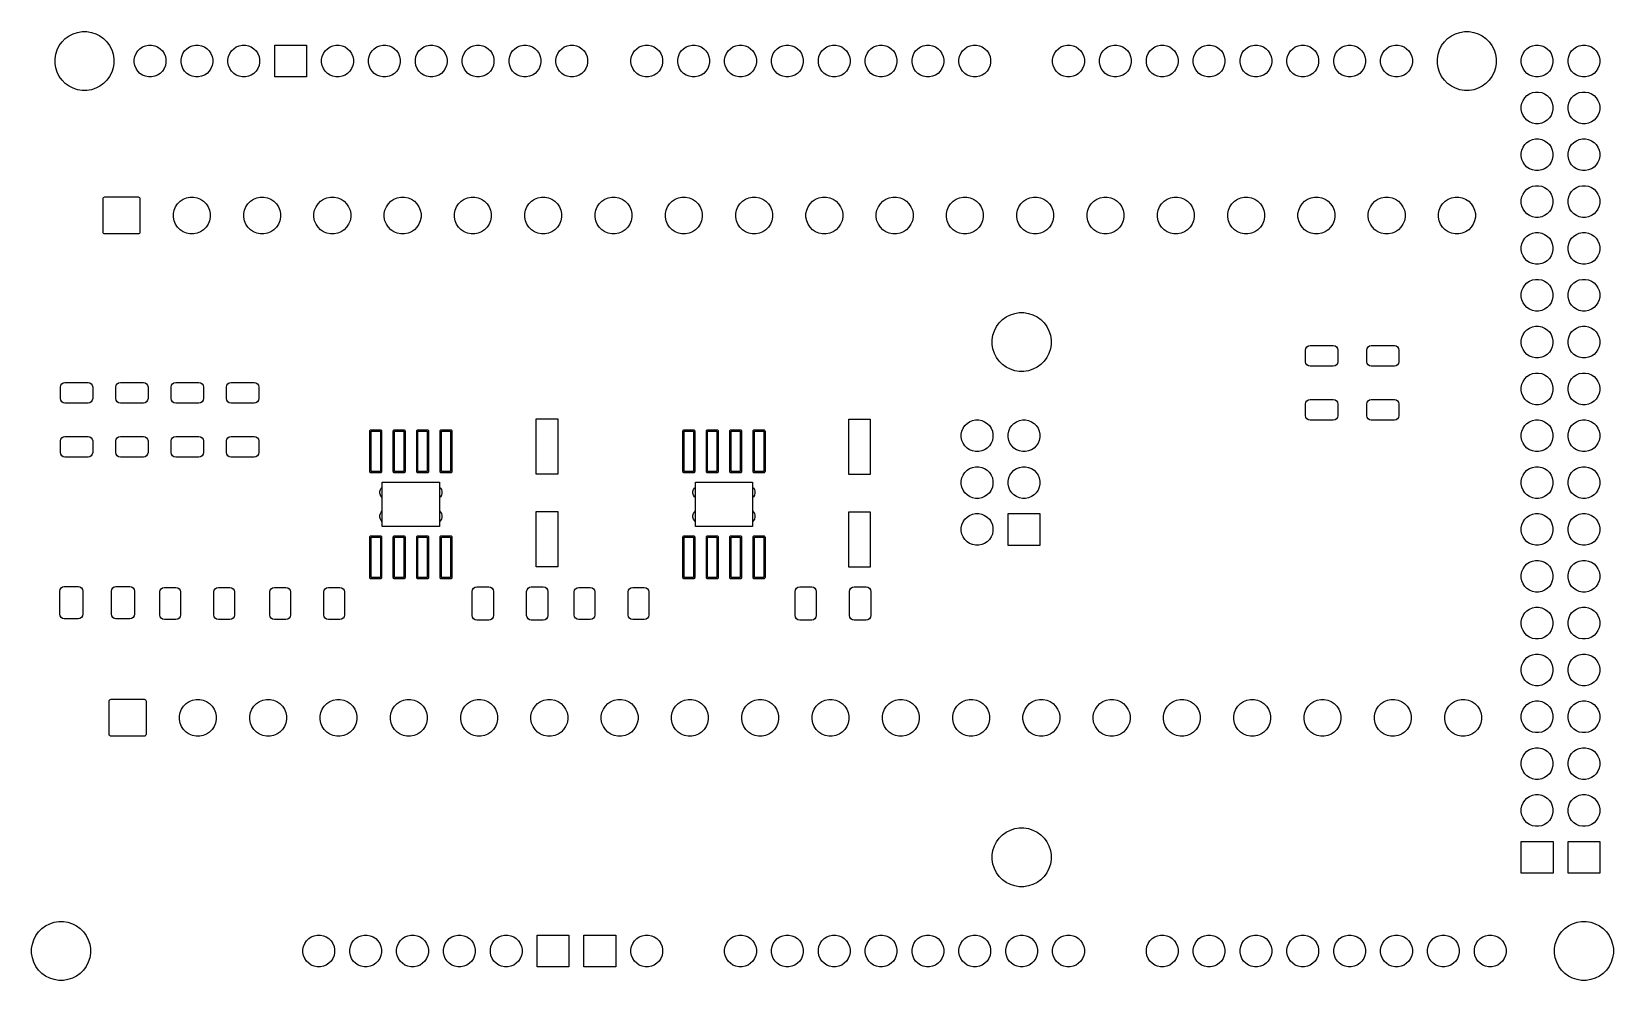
# Model space of a CAD drawing. Extents: x 95.6 to 181.3, y -109.4 to -58.
import ezdxf

# ---------------------------------------------------------------- set-up
doc = ezdxf.new("R2010")
doc.units = 0
doc.layers.add('BLACK', color=7, linetype='CONTINUOUS')

msp = doc.modelspace()

# ---------------------------------------------------------------- linework, layer by layer
at = {"layer": 'BLACK', "linetype": 'CONTINUOUS'}
for p, q in [((97.392383, -58.367587), (97.595502, -58.220013)), ((97.595502, -58.220013), (97.819207, -58.10603)), ((97.819207, -58.10603), (98.057987, -58.028445)), ((98.057987, -58.028445), (98.305965, -57.989169)), ((98.305965, -57.989169), (98.557035, -57.989169)), ((98.557035, -57.989169), (98.805013, -58.028445)), ((98.805013, -58.028445), (99.043793, -58.10603)), ((99.043793, -58.10603), (99.267498, -58.220013)), ((99.267498, -58.220013), (99.470617, -58.367587)), ((172.322383, -58.367587), (172.525502, -58.220013)), ((172.525502, -58.220013), (172.749207, -58.10603)), ((172.749207, -58.10603), (172.987987, -58.028445)), ((172.987987, -58.028445), (173.235965, -57.989169)), ((173.235965, -57.989169), (173.487035, -57.989169)), ((173.487035, -57.989169), (173.735013, -58.028445)), ((173.735013, -58.028445), (173.973793, -58.10603)), ((173.973793, -58.10603), (174.197498, -58.220013)), ((174.197498, -58.220013), (174.400617, -58.367587)), ((96.875708, -59.210724), (96.953293, -58.971944)), ((96.953293, -58.971944), (97.067276, -58.748239)), ((97.067276, -58.748239), (97.21485, -58.54512)), ((97.21485, -58.54512), (97.392383, -58.367587)), ((99.470617, -58.367587), (99.64815, -58.54512)), ((99.64815, -58.54512), (99.795724, -58.748239)), ((99.795724, -58.748239), (99.909707, -58.971944)), ((99.909707, -58.971944), (99.987292, -59.210724)), ((101.225873, -59.177139), (101.319928, -59.036375)), ((101.319928, -59.036375), (101.439638, -58.916665)), ((101.439638, -58.916665), (101.580402, -58.82261)), ((101.580402, -58.82261), (101.73681, -58.757823)), ((101.73681, -58.757823), (101.902852, -58.724795)), ((101.902852, -58.724795), (102.072148, -58.724795)), ((102.072148, -58.724795), (102.23819, -58.757823)), ((102.23819, -58.757823), (102.394598, -58.82261)), ((102.394598, -58.82261), (102.535362, -58.916665)), ((102.535362, -58.916665), (102.655072, -59.036375)), ((102.655072, -59.036375), (102.749127, -59.177139)), ((103.765873, -59.177139), (103.859928, -59.036375)), ((103.859928, -59.036375), (103.979638, -58.916665)), ((103.979638, -58.916665), (104.120402, -58.82261)), ((104.120402, -58.82261), (104.27681, -58.757823)), ((104.27681, -58.757823), (104.442852, -58.724795)), ((104.442852, -58.724795), (104.612148, -58.724795)), ((104.612148, -58.724795), (104.77819, -58.757823)), ((104.77819, -58.757823), (104.934598, -58.82261)), ((104.934598, -58.82261), (105.075362, -58.916665)), ((105.075362, -58.916665), (105.195072, -59.036375)), ((105.195072, -59.036375), (105.289127, -59.177139)), ((106.305873, -59.177139), (106.399928, -59.036375)), ((106.399928, -59.036375), (106.519638, -58.916665)), ((106.519638, -58.916665), (106.660402, -58.82261)), ((106.660402, -58.82261), (106.81681, -58.757823)), ((106.81681, -58.757823), (106.982852, -58.724795)), ((106.982852, -58.724795), (107.152148, -58.724795)), ((107.152148, -58.724795), (107.31819, -58.757823)), ((107.31819, -58.757823), (107.474598, -58.82261)), ((107.474598, -58.82261), (107.615362, -58.916665)), ((107.615362, -58.916665), (107.735072, -59.036375)), ((107.735072, -59.036375), (107.829127, -59.177139)), ((108.7439, -60.447837), (108.7439, -58.720637)), ((108.7439, -58.720637), (110.4711, -58.720637)), ((110.4711, -58.720637), (110.4711, -60.447837)), ((111.385873, -59.177139), (111.479928, -59.036375)), ((111.479928, -59.036375), (111.599638, -58.916665)), ((111.599638, -58.916665), (111.740402, -58.82261)), ((111.740402, -58.82261), (111.89681, -58.757823)), ((111.89681, -58.757823), (112.062852, -58.724795)), ((112.062852, -58.724795), (112.232148, -58.724795)), ((112.232148, -58.724795), (112.39819, -58.757823)), ((112.39819, -58.757823), (112.554598, -58.82261)), ((112.554598, -58.82261), (112.695362, -58.916665)), ((112.695362, -58.916665), (112.815072, -59.036375)), ((112.815072, -59.036375), (112.909127, -59.177139)), ((113.925873, -59.177139), (114.019928, -59.036375)), ((114.019928, -59.036375), (114.139638, -58.916665)), ((114.139638, -58.916665), (114.280402, -58.82261)), ((114.280402, -58.82261), (114.43681, -58.757823)), ((114.43681, -58.757823), (114.602852, -58.724795)), ((114.602852, -58.724795), (114.772148, -58.724795)), ((114.772148, -58.724795), (114.93819, -58.757823)), ((114.93819, -58.757823), (115.094598, -58.82261)), ((115.094598, -58.82261), (115.235362, -58.916665)), ((115.235362, -58.916665), (115.355072, -59.036375)), ((115.355072, -59.036375), (115.449127, -59.177139)), ((116.465873, -59.177139), (116.559928, -59.036375)), ((116.559928, -59.036375), (116.679638, -58.916665)), ((116.679638, -58.916665), (116.820402, -58.82261)), ((116.820402, -58.82261), (116.97681, -58.757823)), ((116.97681, -58.757823), (117.142852, -58.724795)), ((117.142852, -58.724795), (117.312148, -58.724795)), ((117.312148, -58.724795), (117.47819, -58.757823)), ((117.47819, -58.757823), (117.634598, -58.82261)), ((117.634598, -58.82261), (117.775362, -58.916665)), ((117.775362, -58.916665), (117.895072, -59.036375)), ((117.895072, -59.036375), (117.989127, -59.177139)), ((119.005873, -59.177139), (119.099928, -59.036375)), ((119.099928, -59.036375), (119.219638, -58.916665)), ((119.219638, -58.916665), (119.360402, -58.82261)), ((119.360402, -58.82261), (119.51681, -58.757823)), ((119.51681, -58.757823), (119.682852, -58.724795)), ((119.682852, -58.724795), (119.852148, -58.724795)), ((119.852148, -58.724795), (120.01819, -58.757823)), ((120.01819, -58.757823), (120.174598, -58.82261)), ((120.174598, -58.82261), (120.315362, -58.916665)), ((120.315362, -58.916665), (120.435072, -59.036375)), ((120.435072, -59.036375), (120.529127, -59.177139)), ((121.545873, -59.177139), (121.639928, -59.036375)), ((121.639928, -59.036375), (121.759638, -58.916665)), ((121.759638, -58.916665), (121.900402, -58.82261)), ((121.900402, -58.82261), (122.05681, -58.757823)), ((122.05681, -58.757823), (122.222852, -58.724795)), ((122.222852, -58.724795), (122.392148, -58.724795)), ((122.392148, -58.724795), (122.55819, -58.757823)), ((122.55819, -58.757823), (122.714598, -58.82261)), ((122.714598, -58.82261), (122.855362, -58.916665)), ((122.855362, -58.916665), (122.975072, -59.036375)), ((122.975072, -59.036375), (123.069127, -59.177139)), ((124.085873, -59.177139), (124.179928, -59.036375)), ((124.179928, -59.036375), (124.299638, -58.916665)), ((124.299638, -58.916665), (124.440402, -58.82261)), ((124.440402, -58.82261), (124.59681, -58.757823)), ((124.59681, -58.757823), (124.762852, -58.724795)), ((124.762852, -58.724795), (124.932148, -58.724795)), ((124.932148, -58.724795), (125.09819, -58.757823)), ((125.09819, -58.757823), (125.254598, -58.82261)), ((125.254598, -58.82261), (125.395362, -58.916665)), ((125.395362, -58.916665), (125.515072, -59.036375)), ((125.515072, -59.036375), (125.609127, -59.177139)), ((128.149873, -59.177139), (128.243928, -59.036375)), ((128.243928, -59.036375), (128.363638, -58.916665)), ((128.363638, -58.916665), (128.504402, -58.82261)), ((128.504402, -58.82261), (128.66081, -58.757823)), ((128.66081, -58.757823), (128.826852, -58.724795)), ((128.826852, -58.724795), (128.996148, -58.724795)), ((128.996148, -58.724795), (129.16219, -58.757823)), ((129.16219, -58.757823), (129.318598, -58.82261)), ((129.318598, -58.82261), (129.459362, -58.916665)), ((129.459362, -58.916665), (129.579072, -59.036375)), ((129.579072, -59.036375), (129.673127, -59.177139)), ((130.689873, -59.177139), (130.783928, -59.036375)), ((130.783928, -59.036375), (130.903638, -58.916665)), ((130.903638, -58.916665), (131.044402, -58.82261)), ((131.044402, -58.82261), (131.20081, -58.757823)), ((131.20081, -58.757823), (131.366852, -58.724795)), ((131.366852, -58.724795), (131.536148, -58.724795)), ((131.536148, -58.724795), (131.70219, -58.757823)), ((131.70219, -58.757823), (131.858598, -58.82261)), ((131.858598, -58.82261), (131.999362, -58.916665)), ((131.999362, -58.916665), (132.119072, -59.036375)), ((132.119072, -59.036375), (132.213127, -59.177139)), ((133.229873, -59.177139), (133.323928, -59.036375)), ((133.323928, -59.036375), (133.443638, -58.916665)), ((133.443638, -58.916665), (133.584402, -58.82261)), ((133.584402, -58.82261), (133.74081, -58.757823)), ((133.74081, -58.757823), (133.906852, -58.724795)), ((133.906852, -58.724795), (134.076148, -58.724795)), ((134.076148, -58.724795), (134.24219, -58.757823)), ((134.24219, -58.757823), (134.398598, -58.82261)), ((134.398598, -58.82261), (134.539362, -58.916665)), ((134.539362, -58.916665), (134.659072, -59.036375)), ((134.659072, -59.036375), (134.753127, -59.177139)), ((135.769873, -59.177139), (135.863928, -59.036375)), ((135.863928, -59.036375), (135.983638, -58.916665)), ((135.983638, -58.916665), (136.124402, -58.82261)), ((136.124402, -58.82261), (136.28081, -58.757823)), ((136.28081, -58.757823), (136.446852, -58.724795)), ((136.446852, -58.724795), (136.616148, -58.724795)), ((136.616148, -58.724795), (136.78219, -58.757823)), ((136.78219, -58.757823), (136.938598, -58.82261)), ((136.938598, -58.82261), (137.079362, -58.916665)), ((137.079362, -58.916665), (137.199072, -59.036375)), ((137.199072, -59.036375), (137.293127, -59.177139)), ((138.309873, -59.177139), (138.403928, -59.036375)), ((138.403928, -59.036375), (138.523638, -58.916665)), ((138.523638, -58.916665), (138.664402, -58.82261)), ((138.664402, -58.82261), (138.82081, -58.757823)), ((138.82081, -58.757823), (138.986852, -58.724795)), ((138.986852, -58.724795), (139.156148, -58.724795)), ((139.156148, -58.724795), (139.32219, -58.757823)), ((139.32219, -58.757823), (139.478598, -58.82261)), ((139.478598, -58.82261), (139.619362, -58.916665)), ((139.619362, -58.916665), (139.739072, -59.036375)), ((139.739072, -59.036375), (139.833127, -59.177139)), ((140.849873, -59.177139), (140.943928, -59.036375)), ((140.943928, -59.036375), (141.063638, -58.916665)), ((141.063638, -58.916665), (141.204402, -58.82261)), ((141.204402, -58.82261), (141.36081, -58.757823)), ((141.36081, -58.757823), (141.526852, -58.724795)), ((141.526852, -58.724795), (141.696148, -58.724795)), ((141.696148, -58.724795), (141.86219, -58.757823)), ((141.86219, -58.757823), (142.018598, -58.82261)), ((142.018598, -58.82261), (142.159362, -58.916665)), ((142.159362, -58.916665), (142.279072, -59.036375)), ((142.279072, -59.036375), (142.373127, -59.177139)), ((143.389873, -59.177139), (143.483928, -59.036375)), ((143.483928, -59.036375), (143.603638, -58.916665)), ((143.603638, -58.916665), (143.744402, -58.82261)), ((143.744402, -58.82261), (143.90081, -58.757823)), ((143.90081, -58.757823), (144.066852, -58.724795)), ((144.066852, -58.724795), (144.236148, -58.724795)), ((144.236148, -58.724795), (144.40219, -58.757823)), ((144.40219, -58.757823), (144.558598, -58.82261)), ((144.558598, -58.82261), (144.699362, -58.916665)), ((144.699362, -58.916665), (144.819072, -59.036375)), ((144.819072, -59.036375), (144.913127, -59.177139)), ((145.929873, -59.177139), (146.023928, -59.036375)), ((146.023928, -59.036375), (146.143638, -58.916665)), ((146.143638, -58.916665), (146.284402, -58.82261)), ((146.284402, -58.82261), (146.44081, -58.757823)), ((146.44081, -58.757823), (146.606852, -58.724795)), ((146.606852, -58.724795), (146.776148, -58.724795)), ((146.776148, -58.724795), (146.94219, -58.757823)), ((146.94219, -58.757823), (147.098598, -58.82261)), ((147.098598, -58.82261), (147.239362, -58.916665)), ((147.239362, -58.916665), (147.359072, -59.036375)), ((147.359072, -59.036375), (147.453127, -59.177139)), ((151.009873, -59.177139), (151.103928, -59.036375)), ((151.103928, -59.036375), (151.223638, -58.916665)), ((151.223638, -58.916665), (151.364402, -58.82261)), ((151.364402, -58.82261), (151.52081, -58.757823)), ((151.52081, -58.757823), (151.686852, -58.724795)), ((151.686852, -58.724795), (151.856148, -58.724795)), ((151.856148, -58.724795), (152.02219, -58.757823)), ((152.02219, -58.757823), (152.178598, -58.82261)), ((152.178598, -58.82261), (152.319362, -58.916665)), ((152.319362, -58.916665), (152.439072, -59.036375)), ((152.439072, -59.036375), (152.533127, -59.177139)), ((153.549873, -59.177139), (153.643928, -59.036375)), ((153.643928, -59.036375), (153.763638, -58.916665)), ((153.763638, -58.916665), (153.904402, -58.82261)), ((153.904402, -58.82261), (154.06081, -58.757823)), ((154.06081, -58.757823), (154.226852, -58.724795)), ((154.226852, -58.724795), (154.396148, -58.724795)), ((154.396148, -58.724795), (154.56219, -58.757823)), ((154.56219, -58.757823), (154.718598, -58.82261)), ((154.718598, -58.82261), (154.859362, -58.916665)), ((154.859362, -58.916665), (154.979072, -59.036375)), ((154.979072, -59.036375), (155.073127, -59.177139)), ((156.089873, -59.177139), (156.183928, -59.036375)), ((156.183928, -59.036375), (156.303638, -58.916665)), ((156.303638, -58.916665), (156.444402, -58.82261)), ((156.444402, -58.82261), (156.60081, -58.757823)), ((156.60081, -58.757823), (156.766852, -58.724795)), ((156.766852, -58.724795), (156.936148, -58.724795)), ((156.936148, -58.724795), (157.10219, -58.757823)), ((157.10219, -58.757823), (157.258598, -58.82261)), ((157.258598, -58.82261), (157.399362, -58.916665)), ((157.399362, -58.916665), (157.519072, -59.036375)), ((157.519072, -59.036375), (157.613127, -59.177139)), ((158.629873, -59.177139), (158.723928, -59.036375)), ((158.723928, -59.036375), (158.843638, -58.916665)), ((158.843638, -58.916665), (158.984402, -58.82261)), ((158.984402, -58.82261), (159.14081, -58.757823)), ((159.14081, -58.757823), (159.306852, -58.724795)), ((159.306852, -58.724795), (159.476148, -58.724795)), ((159.476148, -58.724795), (159.64219, -58.757823)), ((159.64219, -58.757823), (159.798598, -58.82261)), ((159.798598, -58.82261), (159.939362, -58.916665)), ((159.939362, -58.916665), (160.059072, -59.036375)), ((160.059072, -59.036375), (160.153127, -59.177139)), ((161.169873, -59.177139), (161.263928, -59.036375)), ((161.263928, -59.036375), (161.383638, -58.916665)), ((161.383638, -58.916665), (161.524402, -58.82261)), ((161.524402, -58.82261), (161.68081, -58.757823)), ((161.68081, -58.757823), (161.846852, -58.724795)), ((161.846852, -58.724795), (162.016148, -58.724795)), ((162.016148, -58.724795), (162.18219, -58.757823)), ((162.18219, -58.757823), (162.338598, -58.82261)), ((162.338598, -58.82261), (162.479362, -58.916665)), ((162.479362, -58.916665), (162.599072, -59.036375)), ((162.599072, -59.036375), (162.693127, -59.177139)), ((163.709873, -59.177139), (163.803928, -59.036375)), ((163.803928, -59.036375), (163.923638, -58.916665)), ((163.923638, -58.916665), (164.064402, -58.82261)), ((164.064402, -58.82261), (164.22081, -58.757823)), ((164.22081, -58.757823), (164.386852, -58.724795)), ((164.386852, -58.724795), (164.556148, -58.724795)), ((164.556148, -58.724795), (164.72219, -58.757823)), ((164.72219, -58.757823), (164.878598, -58.82261)), ((164.878598, -58.82261), (165.019362, -58.916665)), ((165.019362, -58.916665), (165.139072, -59.036375)), ((165.139072, -59.036375), (165.233127, -59.177139)), ((166.249873, -59.177139), (166.343928, -59.036375)), ((166.343928, -59.036375), (166.463638, -58.916665)), ((166.463638, -58.916665), (166.604402, -58.82261)), ((166.604402, -58.82261), (166.76081, -58.757823)), ((166.76081, -58.757823), (166.926852, -58.724795)), ((166.926852, -58.724795), (167.096148, -58.724795)), ((167.096148, -58.724795), (167.26219, -58.757823)), ((167.26219, -58.757823), (167.418598, -58.82261)), ((167.418598, -58.82261), (167.559362, -58.916665)), ((167.559362, -58.916665), (167.679072, -59.036375)), ((167.679072, -59.036375), (167.773127, -59.177139)), ((168.789873, -59.177139), (168.883928, -59.036375)), ((168.883928, -59.036375), (169.003638, -58.916665)), ((169.003638, -58.916665), (169.144402, -58.82261)), ((169.144402, -58.82261), (169.30081, -58.757823)), ((169.30081, -58.757823), (169.466852, -58.724795)), ((169.466852, -58.724795), (169.636148, -58.724795)), ((169.636148, -58.724795), (169.80219, -58.757823)), ((169.80219, -58.757823), (169.958598, -58.82261)), ((169.958598, -58.82261), (170.099362, -58.916665)), ((170.099362, -58.916665), (170.219072, -59.036375)), ((170.219072, -59.036375), (170.313127, -59.177139)), ((171.805708, -59.210724), (171.883293, -58.971944)), ((171.883293, -58.971944), (171.997276, -58.748239)), ((171.997276, -58.748239), (172.14485, -58.54512)), ((172.14485, -58.54512), (172.322383, -58.367587)), ((174.400617, -58.367587), (174.57815, -58.54512)), ((174.57815, -58.54512), (174.725724, -58.748239)), ((174.725724, -58.748239), (174.839707, -58.971944)), ((174.839707, -58.971944), (174.917292, -59.210724)), ((176.409873, -59.177139), (176.503928, -59.036375)), ((176.503928, -59.036375), (176.623638, -58.916665)), ((176.623638, -58.916665), (176.764402, -58.82261)), ((176.764402, -58.82261), (176.92081, -58.757823)), ((176.92081, -58.757823), (177.086852, -58.724795)), ((177.086852, -58.724795), (177.256148, -58.724795)), ((177.256148, -58.724795), (177.42219, -58.757823)), ((177.42219, -58.757823), (177.578598, -58.82261)), ((177.578598, -58.82261), (177.719362, -58.916665)), ((177.719362, -58.916665), (177.839072, -59.036375)), ((177.839072, -59.036375), (177.933127, -59.177139)), ((178.949873, -59.177139), (179.043928, -59.036375)), ((179.043928, -59.036375), (179.163638, -58.916665)), ((179.163638, -58.916665), (179.304402, -58.82261)), ((179.304402, -58.82261), (179.46081, -58.757823)), ((179.46081, -58.757823), (179.626852, -58.724795)), ((179.626852, -58.724795), (179.796148, -58.724795)), ((179.796148, -58.724795), (179.96219, -58.757823)), ((179.96219, -58.757823), (180.118598, -58.82261)), ((180.118598, -58.82261), (180.259362, -58.916665)), ((180.259362, -58.916665), (180.379072, -59.036375)), ((180.379072, -59.036375), (180.473127, -59.177139)), ((96.836432, -59.458702), (96.875708, -59.210724)), ((96.836432, -59.709772), (96.836432, -59.458702)), ((96.875708, -59.95775), (96.836432, -59.709772)), ((96.953293, -60.19653), (96.875708, -59.95775)), ((99.987292, -59.95775), (99.909707, -60.19653)), ((99.987292, -59.210724), (100.026568, -59.458702)), ((100.026568, -59.709772), (99.987292, -59.95775)), ((100.026568, -59.458702), (100.026568, -59.709772)), ((101.128058, -59.499589), (101.161086, -59.333547)), ((101.128058, -59.668885), (101.128058, -59.499589)), ((101.161086, -59.834927), (101.128058, -59.668885)), ((101.161086, -59.333547), (101.225873, -59.177139)), ((101.225873, -59.991335), (101.161086, -59.834927)), ((101.319928, -60.132099), (101.225873, -59.991335)), ((102.749127, -59.991335), (102.655072, -60.132099)), ((102.749127, -59.177139), (102.813914, -59.333547)), ((102.813914, -59.834927), (102.749127, -59.991335)), ((102.813914, -59.333547), (102.846942, -59.499589)), ((102.846942, -59.668885), (102.813914, -59.834927)), ((102.846942, -59.499589), (102.846942, -59.668885)), ((103.668058, -59.499589), (103.701086, -59.333547)), ((103.668058, -59.668885), (103.668058, -59.499589)), ((103.701086, -59.834927), (103.668058, -59.668885)), ((103.701086, -59.333547), (103.765873, -59.177139)), ((103.765873, -59.991335), (103.701086, -59.834927)), ((103.859928, -60.132099), (103.765873, -59.991335)), ((105.289127, -59.991335), (105.195072, -60.132099)), ((105.289127, -59.177139), (105.353914, -59.333547)), ((105.353914, -59.834927), (105.289127, -59.991335)), ((105.353914, -59.333547), (105.386942, -59.499589)), ((105.386942, -59.668885), (105.353914, -59.834927)), ((105.386942, -59.499589), (105.386942, -59.668885)), ((106.208058, -59.499589), (106.241086, -59.333547)), ((106.208058, -59.668885), (106.208058, -59.499589)), ((106.241086, -59.834927), (106.208058, -59.668885)), ((106.241086, -59.333547), (106.305873, -59.177139)), ((106.305873, -59.991335), (106.241086, -59.834927)), ((106.399928, -60.132099), (106.305873, -59.991335)), ((107.829127, -59.991335), (107.735072, -60.132099)), ((107.829127, -59.177139), (107.893914, -59.333547)), ((107.893914, -59.834927), (107.829127, -59.991335)), ((107.893914, -59.333547), (107.926942, -59.499589)), ((107.926942, -59.668885), (107.893914, -59.834927)), ((107.926942, -59.499589), (107.926942, -59.668885)), ((111.288058, -59.499589), (111.321086, -59.333547)), ((111.288058, -59.668885), (111.288058, -59.499589)), ((111.321086, -59.834927), (111.288058, -59.668885)), ((111.321086, -59.333547), (111.385873, -59.177139)), ((111.385873, -59.991335), (111.321086, -59.834927)), ((111.479928, -60.132099), (111.385873, -59.991335)), ((112.909127, -59.991335), (112.815072, -60.132099)), ((112.909127, -59.177139), (112.973914, -59.333547)), ((112.973914, -59.834927), (112.909127, -59.991335)), ((112.973914, -59.333547), (113.006942, -59.499589)), ((113.006942, -59.668885), (112.973914, -59.834927)), ((113.006942, -59.499589), (113.006942, -59.668885)), ((113.828058, -59.499589), (113.861086, -59.333547)), ((113.828058, -59.668885), (113.828058, -59.499589)), ((113.861086, -59.834927), (113.828058, -59.668885)), ((113.861086, -59.333547), (113.925873, -59.177139)), ((113.925873, -59.991335), (113.861086, -59.834927)), ((114.019928, -60.132099), (113.925873, -59.991335)), ((115.449127, -59.991335), (115.355072, -60.132099)), ((115.449127, -59.177139), (115.513914, -59.333547)), ((115.513914, -59.834927), (115.449127, -59.991335)), ((115.513914, -59.333547), (115.546942, -59.499589)), ((115.546942, -59.668885), (115.513914, -59.834927)), ((115.546942, -59.499589), (115.546942, -59.668885)), ((116.368058, -59.499589), (116.401086, -59.333547)), ((116.368058, -59.668885), (116.368058, -59.499589)), ((116.401086, -59.834927), (116.368058, -59.668885)), ((116.401086, -59.333547), (116.465873, -59.177139)), ((116.465873, -59.991335), (116.401086, -59.834927)), ((116.559928, -60.132099), (116.465873, -59.991335)), ((117.989127, -59.991335), (117.895072, -60.132099)), ((117.989127, -59.177139), (118.053914, -59.333547)), ((118.053914, -59.834927), (117.989127, -59.991335)), ((118.053914, -59.333547), (118.086942, -59.499589)), ((118.086942, -59.668885), (118.053914, -59.834927)), ((118.086942, -59.499589), (118.086942, -59.668885)), ((118.908058, -59.499589), (118.941086, -59.333547)), ((118.908058, -59.668885), (118.908058, -59.499589)), ((118.941086, -59.834927), (118.908058, -59.668885)), ((118.941086, -59.333547), (119.005873, -59.177139)), ((119.005873, -59.991335), (118.941086, -59.834927)), ((119.099928, -60.132099), (119.005873, -59.991335)), ((120.529127, -59.991335), (120.435072, -60.132099)), ((120.529127, -59.177139), (120.593914, -59.333547)), ((120.593914, -59.834927), (120.529127, -59.991335)), ((120.593914, -59.333547), (120.626942, -59.499589)), ((120.626942, -59.668885), (120.593914, -59.834927)), ((120.626942, -59.499589), (120.626942, -59.668885)), ((121.448058, -59.499589), (121.481086, -59.333547)), ((121.448058, -59.668885), (121.448058, -59.499589)), ((121.481086, -59.834927), (121.448058, -59.668885)), ((121.481086, -59.333547), (121.545873, -59.177139)), ((121.545873, -59.991335), (121.481086, -59.834927)), ((121.639928, -60.132099), (121.545873, -59.991335)), ((123.069127, -59.991335), (122.975072, -60.132099)), ((123.069127, -59.177139), (123.133914, -59.333547)), ((123.133914, -59.834927), (123.069127, -59.991335)), ((123.133914, -59.333547), (123.166942, -59.499589)), ((123.166942, -59.668885), (123.133914, -59.834927)), ((123.166942, -59.499589), (123.166942, -59.668885)), ((123.988058, -59.499589), (124.021086, -59.333547)), ((123.988058, -59.668885), (123.988058, -59.499589)), ((124.021086, -59.834927), (123.988058, -59.668885)), ((124.021086, -59.333547), (124.085873, -59.177139)), ((124.085873, -59.991335), (124.021086, -59.834927)), ((124.179928, -60.132099), (124.085873, -59.991335)), ((125.609127, -59.991335), (125.515072, -60.132099)), ((125.609127, -59.177139), (125.673914, -59.333547)), ((125.673914, -59.834927), (125.609127, -59.991335)), ((125.673914, -59.333547), (125.706942, -59.499589)), ((125.706942, -59.668885), (125.673914, -59.834927)), ((125.706942, -59.499589), (125.706942, -59.668885)), ((128.052058, -59.499589), (128.085086, -59.333547)), ((128.052058, -59.668885), (128.052058, -59.499589)), ((128.085086, -59.834927), (128.052058, -59.668885)), ((128.085086, -59.333547), (128.149873, -59.177139)), ((128.149873, -59.991335), (128.085086, -59.834927)), ((128.243928, -60.132099), (128.149873, -59.991335)), ((129.673127, -59.991335), (129.579072, -60.132099)), ((129.673127, -59.177139), (129.737914, -59.333547)), ((129.737914, -59.834927), (129.673127, -59.991335)), ((129.737914, -59.333547), (129.770942, -59.499589)), ((129.770942, -59.668885), (129.737914, -59.834927)), ((129.770942, -59.499589), (129.770942, -59.668885)), ((130.592058, -59.499589), (130.625086, -59.333547)), ((130.592058, -59.668885), (130.592058, -59.499589)), ((130.625086, -59.834927), (130.592058, -59.668885)), ((130.625086, -59.333547), (130.689873, -59.177139)), ((130.689873, -59.991335), (130.625086, -59.834927)), ((130.783928, -60.132099), (130.689873, -59.991335)), ((132.213127, -59.991335), (132.119072, -60.132099)), ((132.213127, -59.177139), (132.277914, -59.333547)), ((132.277914, -59.834927), (132.213127, -59.991335)), ((132.277914, -59.333547), (132.310942, -59.499589)), ((132.310942, -59.668885), (132.277914, -59.834927)), ((132.310942, -59.499589), (132.310942, -59.668885)), ((133.132058, -59.499589), (133.165086, -59.333547)), ((133.132058, -59.668885), (133.132058, -59.499589)), ((133.165086, -59.834927), (133.132058, -59.668885)), ((133.165086, -59.333547), (133.229873, -59.177139)), ((133.229873, -59.991335), (133.165086, -59.834927)), ((133.323928, -60.132099), (133.229873, -59.991335)), ((134.753127, -59.991335), (134.659072, -60.132099)), ((134.753127, -59.177139), (134.817914, -59.333547)), ((134.817914, -59.834927), (134.753127, -59.991335)), ((134.817914, -59.333547), (134.850942, -59.499589)), ((134.850942, -59.668885), (134.817914, -59.834927)), ((134.850942, -59.499589), (134.850942, -59.668885)), ((135.672058, -59.499589), (135.705086, -59.333547)), ((135.672058, -59.668885), (135.672058, -59.499589)), ((135.705086, -59.834927), (135.672058, -59.668885)), ((135.705086, -59.333547), (135.769873, -59.177139)), ((135.769873, -59.991335), (135.705086, -59.834927)), ((135.863928, -60.132099), (135.769873, -59.991335)), ((137.293127, -59.991335), (137.199072, -60.132099)), ((137.293127, -59.177139), (137.357914, -59.333547)), ((137.357914, -59.834927), (137.293127, -59.991335)), ((137.357914, -59.333547), (137.390942, -59.499589)), ((137.390942, -59.668885), (137.357914, -59.834927)), ((137.390942, -59.499589), (137.390942, -59.668885)), ((138.212058, -59.499589), (138.245086, -59.333547)), ((138.212058, -59.668885), (138.212058, -59.499589)), ((138.245086, -59.834927), (138.212058, -59.668885)), ((138.245086, -59.333547), (138.309873, -59.177139)), ((138.309873, -59.991335), (138.245086, -59.834927)), ((138.403928, -60.132099), (138.309873, -59.991335)), ((139.833127, -59.991335), (139.739072, -60.132099)), ((139.833127, -59.177139), (139.897914, -59.333547)), ((139.897914, -59.834927), (139.833127, -59.991335)), ((139.897914, -59.333547), (139.930942, -59.499589)), ((139.930942, -59.668885), (139.897914, -59.834927)), ((139.930942, -59.499589), (139.930942, -59.668885)), ((140.752058, -59.499589), (140.785086, -59.333547)), ((140.752058, -59.668885), (140.752058, -59.499589)), ((140.785086, -59.834927), (140.752058, -59.668885)), ((140.785086, -59.333547), (140.849873, -59.177139)), ((140.849873, -59.991335), (140.785086, -59.834927)), ((140.943928, -60.132099), (140.849873, -59.991335)), ((142.373127, -59.991335), (142.279072, -60.132099)), ((142.373127, -59.177139), (142.437914, -59.333547)), ((142.437914, -59.834927), (142.373127, -59.991335)), ((142.437914, -59.333547), (142.470942, -59.499589)), ((142.470942, -59.668885), (142.437914, -59.834927)), ((142.470942, -59.499589), (142.470942, -59.668885)), ((143.292058, -59.499589), (143.325086, -59.333547)), ((143.292058, -59.668885), (143.292058, -59.499589)), ((143.325086, -59.834927), (143.292058, -59.668885)), ((143.325086, -59.333547), (143.389873, -59.177139)), ((143.389873, -59.991335), (143.325086, -59.834927)), ((143.483928, -60.132099), (143.389873, -59.991335)), ((144.913127, -59.991335), (144.819072, -60.132099)), ((144.913127, -59.177139), (144.977914, -59.333547)), ((144.977914, -59.834927), (144.913127, -59.991335)), ((144.977914, -59.333547), (145.010942, -59.499589)), ((145.010942, -59.668885), (144.977914, -59.834927)), ((145.010942, -59.499589), (145.010942, -59.668885)), ((145.832058, -59.499589), (145.865086, -59.333547)), ((145.832058, -59.668885), (145.832058, -59.499589)), ((145.865086, -59.834927), (145.832058, -59.668885)), ((145.865086, -59.333547), (145.929873, -59.177139)), ((145.929873, -59.991335), (145.865086, -59.834927)), ((146.023928, -60.132099), (145.929873, -59.991335)), ((147.453127, -59.991335), (147.359072, -60.132099)), ((147.453127, -59.177139), (147.517914, -59.333547)), ((147.517914, -59.834927), (147.453127, -59.991335)), ((147.517914, -59.333547), (147.550942, -59.499589)), ((147.550942, -59.668885), (147.517914, -59.834927)), ((147.550942, -59.499589), (147.550942, -59.668885)), ((150.912058, -59.499589), (150.945086, -59.333547)), ((150.912058, -59.668885), (150.912058, -59.499589)), ((150.945086, -59.834927), (150.912058, -59.668885)), ((150.945086, -59.333547), (151.009873, -59.177139)), ((151.009873, -59.991335), (150.945086, -59.834927)), ((151.103928, -60.132099), (151.009873, -59.991335)), ((152.533127, -59.991335), (152.439072, -60.132099)), ((152.533127, -59.177139), (152.597914, -59.333547)), ((152.597914, -59.834927), (152.533127, -59.991335)), ((152.597914, -59.333547), (152.630942, -59.499589)), ((152.630942, -59.668885), (152.597914, -59.834927)), ((152.630942, -59.499589), (152.630942, -59.668885)), ((153.452058, -59.499589), (153.485086, -59.333547)), ((153.452058, -59.668885), (153.452058, -59.499589)), ((153.485086, -59.834927), (153.452058, -59.668885)), ((153.485086, -59.333547), (153.549873, -59.177139)), ((153.549873, -59.991335), (153.485086, -59.834927)), ((153.643928, -60.132099), (153.549873, -59.991335)), ((155.073127, -59.991335), (154.979072, -60.132099)), ((155.073127, -59.177139), (155.137914, -59.333547)), ((155.137914, -59.834927), (155.073127, -59.991335)), ((155.137914, -59.333547), (155.170942, -59.499589)), ((155.170942, -59.668885), (155.137914, -59.834927)), ((155.170942, -59.499589), (155.170942, -59.668885)), ((155.992058, -59.499589), (156.025086, -59.333547)), ((155.992058, -59.668885), (155.992058, -59.499589)), ((156.025086, -59.834927), (155.992058, -59.668885)), ((156.025086, -59.333547), (156.089873, -59.177139)), ((156.089873, -59.991335), (156.025086, -59.834927)), ((156.183928, -60.132099), (156.089873, -59.991335)), ((157.613127, -59.991335), (157.519072, -60.132099)), ((157.613127, -59.177139), (157.677914, -59.333547)), ((157.677914, -59.834927), (157.613127, -59.991335)), ((157.677914, -59.333547), (157.710942, -59.499589)), ((157.710942, -59.668885), (157.677914, -59.834927)), ((157.710942, -59.499589), (157.710942, -59.668885)), ((158.532058, -59.499589), (158.565086, -59.333547)), ((158.532058, -59.668885), (158.532058, -59.499589)), ((158.565086, -59.834927), (158.532058, -59.668885)), ((158.565086, -59.333547), (158.629873, -59.177139)), ((158.629873, -59.991335), (158.565086, -59.834927)), ((158.723928, -60.132099), (158.629873, -59.991335)), ((160.153127, -59.991335), (160.059072, -60.132099)), ((160.153127, -59.177139), (160.217914, -59.333547)), ((160.217914, -59.834927), (160.153127, -59.991335)), ((160.217914, -59.333547), (160.250942, -59.499589)), ((160.250942, -59.668885), (160.217914, -59.834927)), ((160.250942, -59.499589), (160.250942, -59.668885)), ((161.072058, -59.499589), (161.105086, -59.333547)), ((161.072058, -59.668885), (161.072058, -59.499589)), ((161.105086, -59.834927), (161.072058, -59.668885)), ((161.105086, -59.333547), (161.169873, -59.177139)), ((161.169873, -59.991335), (161.105086, -59.834927)), ((161.263928, -60.132099), (161.169873, -59.991335)), ((162.693127, -59.991335), (162.599072, -60.132099)), ((162.693127, -59.177139), (162.757914, -59.333547)), ((162.757914, -59.834927), (162.693127, -59.991335)), ((162.757914, -59.333547), (162.790942, -59.499589)), ((162.790942, -59.668885), (162.757914, -59.834927)), ((162.790942, -59.499589), (162.790942, -59.668885)), ((163.612058, -59.499589), (163.645086, -59.333547)), ((163.612058, -59.668885), (163.612058, -59.499589)), ((163.645086, -59.834927), (163.612058, -59.668885)), ((163.645086, -59.333547), (163.709873, -59.177139)), ((163.709873, -59.991335), (163.645086, -59.834927)), ((163.803928, -60.132099), (163.709873, -59.991335)), ((165.233127, -59.991335), (165.139072, -60.132099)), ((165.233127, -59.177139), (165.297914, -59.333547)), ((165.297914, -59.834927), (165.233127, -59.991335)), ((165.297914, -59.333547), (165.330942, -59.499589)), ((165.330942, -59.668885), (165.297914, -59.834927)), ((165.330942, -59.499589), (165.330942, -59.668885)), ((166.152058, -59.499589), (166.185086, -59.333547)), ((166.152058, -59.668885), (166.152058, -59.499589)), ((166.185086, -59.834927), (166.152058, -59.668885)), ((166.185086, -59.333547), (166.249873, -59.177139)), ((166.249873, -59.991335), (166.185086, -59.834927)), ((166.343928, -60.132099), (166.249873, -59.991335)), ((167.773127, -59.991335), (167.679072, -60.132099)), ((167.773127, -59.177139), (167.837914, -59.333547)), ((167.837914, -59.834927), (167.773127, -59.991335)), ((167.837914, -59.333547), (167.870942, -59.499589)), ((167.870942, -59.668885), (167.837914, -59.834927)), ((167.870942, -59.499589), (167.870942, -59.668885)), ((168.692058, -59.499589), (168.725086, -59.333547)), ((168.692058, -59.668885), (168.692058, -59.499589)), ((168.725086, -59.834927), (168.692058, -59.668885)), ((168.725086, -59.333547), (168.789873, -59.177139)), ((168.789873, -59.991335), (168.725086, -59.834927)), ((168.883928, -60.132099), (168.789873, -59.991335)), ((170.313127, -59.991335), (170.219072, -60.132099)), ((170.313127, -59.177139), (170.377914, -59.333547)), ((170.377914, -59.834927), (170.313127, -59.991335)), ((170.377914, -59.333547), (170.410942, -59.499589)), ((170.410942, -59.668885), (170.377914, -59.834927)), ((170.410942, -59.499589), (170.410942, -59.668885)), ((171.766432, -59.458702), (171.805708, -59.210724)), ((171.766432, -59.709772), (171.766432, -59.458702)), ((171.805708, -59.95775), (171.766432, -59.709772)), ((171.883293, -60.19653), (171.805708, -59.95775)), ((174.917292, -59.95775), (174.839707, -60.19653)), ((174.917292, -59.210724), (174.956568, -59.458702)), ((174.956568, -59.709772), (174.917292, -59.95775)), ((174.956568, -59.458702), (174.956568, -59.709772)), ((176.312058, -59.499589), (176.345086, -59.333547)), ((176.312058, -59.668885), (176.312058, -59.499589)), ((176.345086, -59.834927), (176.312058, -59.668885)), ((176.345086, -59.333547), (176.409873, -59.177139)), ((176.409873, -59.991335), (176.345086, -59.834927)), ((176.503928, -60.132099), (176.409873, -59.991335)), ((177.933127, -59.991335), (177.839072, -60.132099)), ((177.933127, -59.177139), (177.997914, -59.333547)), ((177.997914, -59.834927), (177.933127, -59.991335)), ((177.997914, -59.333547), (178.030942, -59.499589)), ((178.030942, -59.668885), (177.997914, -59.834927)), ((178.030942, -59.499589), (178.030942, -59.668885)), ((178.852058, -59.499589), (178.885086, -59.333547)), ((178.852058, -59.668885), (178.852058, -59.499589)), ((178.885086, -59.834927), (178.852058, -59.668885)), ((178.885086, -59.333547), (178.949873, -59.177139)), ((178.949873, -59.991335), (178.885086, -59.834927)), ((179.043928, -60.132099), (178.949873, -59.991335)), ((180.473127, -59.991335), (180.379072, -60.132099)), ((180.473127, -59.177139), (180.537914, -59.333547)), ((180.537914, -59.834927), (180.473127, -59.991335)), ((180.537914, -59.333547), (180.570942, -59.499589)), ((180.570942, -59.668885), (180.537914, -59.834927)), ((180.570942, -59.499589), (180.570942, -59.668885)), ((97.067276, -60.420235), (96.953293, -60.19653)), ((97.21485, -60.623354), (97.067276, -60.420235)), ((97.392383, -60.800887), (97.21485, -60.623354)), ((97.595502, -60.948461), (97.392383, -60.800887)), ((99.470617, -60.800887), (99.267498, -60.948461)), ((99.64815, -60.623354), (99.470617, -60.800887)), ((99.795724, -60.420235), (99.64815, -60.623354)), ((99.909707, -60.19653), (99.795724, -60.420235)), ((101.439638, -60.251809), (101.319928, -60.132099)), ((101.580402, -60.345864), (101.439638, -60.251809)), ((101.73681, -60.410651), (101.580402, -60.345864)), ((101.902852, -60.443679), (101.73681, -60.410651)), ((102.072148, -60.443679), (101.902852, -60.443679)), ((102.23819, -60.410651), (102.072148, -60.443679)), ((102.394598, -60.345864), (102.23819, -60.410651)), ((102.535362, -60.251809), (102.394598, -60.345864)), ((102.655072, -60.132099), (102.535362, -60.251809)), ((103.979638, -60.251809), (103.859928, -60.132099)), ((104.120402, -60.345864), (103.979638, -60.251809)), ((104.27681, -60.410651), (104.120402, -60.345864)), ((104.442852, -60.443679), (104.27681, -60.410651)), ((104.612148, -60.443679), (104.442852, -60.443679)), ((104.77819, -60.410651), (104.612148, -60.443679)), ((104.934598, -60.345864), (104.77819, -60.410651)), ((105.075362, -60.251809), (104.934598, -60.345864)), ((105.195072, -60.132099), (105.075362, -60.251809)), ((106.519638, -60.251809), (106.399928, -60.132099)), ((106.660402, -60.345864), (106.519638, -60.251809)), ((106.81681, -60.410651), (106.660402, -60.345864)), ((106.982852, -60.443679), (106.81681, -60.410651)), ((107.152148, -60.443679), (106.982852, -60.443679)), ((107.31819, -60.410651), (107.152148, -60.443679)), ((107.474598, -60.345864), (107.31819, -60.410651)), ((107.615362, -60.251809), (107.474598, -60.345864)), ((107.735072, -60.132099), (107.615362, -60.251809)), ((110.4711, -60.447837), (108.7439, -60.447837)), ((111.599638, -60.251809), (111.479928, -60.132099)), ((111.740402, -60.345864), (111.599638, -60.251809)), ((111.89681, -60.410651), (111.740402, -60.345864)), ((112.062852, -60.443679), (111.89681, -60.410651)), ((112.232148, -60.443679), (112.062852, -60.443679)), ((112.39819, -60.410651), (112.232148, -60.443679)), ((112.554598, -60.345864), (112.39819, -60.410651)), ((112.695362, -60.251809), (112.554598, -60.345864)), ((112.815072, -60.132099), (112.695362, -60.251809)), ((114.139638, -60.251809), (114.019928, -60.132099)), ((114.280402, -60.345864), (114.139638, -60.251809)), ((114.43681, -60.410651), (114.280402, -60.345864)), ((114.602852, -60.443679), (114.43681, -60.410651)), ((114.772148, -60.443679), (114.602852, -60.443679)), ((114.93819, -60.410651), (114.772148, -60.443679)), ((115.094598, -60.345864), (114.93819, -60.410651)), ((115.235362, -60.251809), (115.094598, -60.345864)), ((115.355072, -60.132099), (115.235362, -60.251809)), ((116.679638, -60.251809), (116.559928, -60.132099)), ((116.820402, -60.345864), (116.679638, -60.251809)), ((116.97681, -60.410651), (116.820402, -60.345864)), ((117.142852, -60.443679), (116.97681, -60.410651)), ((117.312148, -60.443679), (117.142852, -60.443679)), ((117.47819, -60.410651), (117.312148, -60.443679)), ((117.634598, -60.345864), (117.47819, -60.410651)), ((117.775362, -60.251809), (117.634598, -60.345864)), ((117.895072, -60.132099), (117.775362, -60.251809)), ((119.219638, -60.251809), (119.099928, -60.132099)), ((119.360402, -60.345864), (119.219638, -60.251809)), ((119.51681, -60.410651), (119.360402, -60.345864)), ((119.682852, -60.443679), (119.51681, -60.410651)), ((119.852148, -60.443679), (119.682852, -60.443679)), ((120.01819, -60.410651), (119.852148, -60.443679)), ((120.174598, -60.345864), (120.01819, -60.410651)), ((120.315362, -60.251809), (120.174598, -60.345864)), ((120.435072, -60.132099), (120.315362, -60.251809)), ((121.759638, -60.251809), (121.639928, -60.132099)), ((121.900402, -60.345864), (121.759638, -60.251809)), ((122.05681, -60.410651), (121.900402, -60.345864)), ((122.222852, -60.443679), (122.05681, -60.410651)), ((122.392148, -60.443679), (122.222852, -60.443679)), ((122.55819, -60.410651), (122.392148, -60.443679)), ((122.714598, -60.345864), (122.55819, -60.410651)), ((122.855362, -60.251809), (122.714598, -60.345864)), ((122.975072, -60.132099), (122.855362, -60.251809)), ((124.299638, -60.251809), (124.179928, -60.132099)), ((124.440402, -60.345864), (124.299638, -60.251809)), ((124.59681, -60.410651), (124.440402, -60.345864)), ((124.762852, -60.443679), (124.59681, -60.410651)), ((124.932148, -60.443679), (124.762852, -60.443679)), ((125.09819, -60.410651), (124.932148, -60.443679)), ((125.254598, -60.345864), (125.09819, -60.410651)), ((125.395362, -60.251809), (125.254598, -60.345864)), ((125.515072, -60.132099), (125.395362, -60.251809)), ((128.363638, -60.251809), (128.243928, -60.132099)), ((128.504402, -60.345864), (128.363638, -60.251809)), ((128.66081, -60.410651), (128.504402, -60.345864)), ((128.826852, -60.443679), (128.66081, -60.410651)), ((128.996148, -60.443679), (128.826852, -60.443679)), ((129.16219, -60.410651), (128.996148, -60.443679)), ((129.318598, -60.345864), (129.16219, -60.410651)), ((129.459362, -60.251809), (129.318598, -60.345864)), ((129.579072, -60.132099), (129.459362, -60.251809)), ((130.903638, -60.251809), (130.783928, -60.132099)), ((131.044402, -60.345864), (130.903638, -60.251809)), ((131.20081, -60.410651), (131.044402, -60.345864)), ((131.366852, -60.443679), (131.20081, -60.410651)), ((131.536148, -60.443679), (131.366852, -60.443679)), ((131.70219, -60.410651), (131.536148, -60.443679)), ((131.858598, -60.345864), (131.70219, -60.410651)), ((131.999362, -60.251809), (131.858598, -60.345864)), ((132.119072, -60.132099), (131.999362, -60.251809)), ((133.443638, -60.251809), (133.323928, -60.132099)), ((133.584402, -60.345864), (133.443638, -60.251809)), ((133.74081, -60.410651), (133.584402, -60.345864)), ((133.906852, -60.443679), (133.74081, -60.410651)), ((134.076148, -60.443679), (133.906852, -60.443679)), ((134.24219, -60.410651), (134.076148, -60.443679)), ((134.398598, -60.345864), (134.24219, -60.410651)), ((134.539362, -60.251809), (134.398598, -60.345864)), ((134.659072, -60.132099), (134.539362, -60.251809)), ((135.983638, -60.251809), (135.863928, -60.132099)), ((136.124402, -60.345864), (135.983638, -60.251809)), ((136.28081, -60.410651), (136.124402, -60.345864)), ((136.446852, -60.443679), (136.28081, -60.410651)), ((136.616148, -60.443679), (136.446852, -60.443679)), ((136.78219, -60.410651), (136.616148, -60.443679)), ((136.938598, -60.345864), (136.78219, -60.410651)), ((137.079362, -60.251809), (136.938598, -60.345864)), ((137.199072, -60.132099), (137.079362, -60.251809)), ((138.523638, -60.251809), (138.403928, -60.132099)), ((138.664402, -60.345864), (138.523638, -60.251809)), ((138.82081, -60.410651), (138.664402, -60.345864)), ((138.986852, -60.443679), (138.82081, -60.410651)), ((139.156148, -60.443679), (138.986852, -60.443679)), ((139.32219, -60.410651), (139.156148, -60.443679)), ((139.478598, -60.345864), (139.32219, -60.410651)), ((139.619362, -60.251809), (139.478598, -60.345864)), ((139.739072, -60.132099), (139.619362, -60.251809)), ((141.063638, -60.251809), (140.943928, -60.132099)), ((141.204402, -60.345864), (141.063638, -60.251809)), ((141.36081, -60.410651), (141.204402, -60.345864)), ((141.526852, -60.443679), (141.36081, -60.410651)), ((141.696148, -60.443679), (141.526852, -60.443679)), ((141.86219, -60.410651), (141.696148, -60.443679)), ((142.018598, -60.345864), (141.86219, -60.410651)), ((142.159362, -60.251809), (142.018598, -60.345864)), ((142.279072, -60.132099), (142.159362, -60.251809)), ((143.603638, -60.251809), (143.483928, -60.132099)), ((143.744402, -60.345864), (143.603638, -60.251809)), ((143.90081, -60.410651), (143.744402, -60.345864)), ((144.066852, -60.443679), (143.90081, -60.410651)), ((144.236148, -60.443679), (144.066852, -60.443679)), ((144.40219, -60.410651), (144.236148, -60.443679)), ((144.558598, -60.345864), (144.40219, -60.410651)), ((144.699362, -60.251809), (144.558598, -60.345864)), ((144.819072, -60.132099), (144.699362, -60.251809)), ((146.143638, -60.251809), (146.023928, -60.132099)), ((146.284402, -60.345864), (146.143638, -60.251809)), ((146.44081, -60.410651), (146.284402, -60.345864)), ((146.606852, -60.443679), (146.44081, -60.410651)), ((146.776148, -60.443679), (146.606852, -60.443679)), ((146.94219, -60.410651), (146.776148, -60.443679)), ((147.098598, -60.345864), (146.94219, -60.410651)), ((147.239362, -60.251809), (147.098598, -60.345864)), ((147.359072, -60.132099), (147.239362, -60.251809)), ((151.223638, -60.251809), (151.103928, -60.132099)), ((151.364402, -60.345864), (151.223638, -60.251809)), ((151.52081, -60.410651), (151.364402, -60.345864)), ((151.686852, -60.443679), (151.52081, -60.410651)), ((151.856148, -60.443679), (151.686852, -60.443679)), ((152.02219, -60.410651), (151.856148, -60.443679)), ((152.178598, -60.345864), (152.02219, -60.410651)), ((152.319362, -60.251809), (152.178598, -60.345864)), ((152.439072, -60.132099), (152.319362, -60.251809)), ((153.763638, -60.251809), (153.643928, -60.132099)), ((153.904402, -60.345864), (153.763638, -60.251809)), ((154.06081, -60.410651), (153.904402, -60.345864)), ((154.226852, -60.443679), (154.06081, -60.410651)), ((154.396148, -60.443679), (154.226852, -60.443679)), ((154.56219, -60.410651), (154.396148, -60.443679)), ((154.718598, -60.345864), (154.56219, -60.410651)), ((154.859362, -60.251809), (154.718598, -60.345864)), ((154.979072, -60.132099), (154.859362, -60.251809)), ((156.303638, -60.251809), (156.183928, -60.132099)), ((156.444402, -60.345864), (156.303638, -60.251809)), ((156.60081, -60.410651), (156.444402, -60.345864)), ((156.766852, -60.443679), (156.60081, -60.410651)), ((156.936148, -60.443679), (156.766852, -60.443679)), ((157.10219, -60.410651), (156.936148, -60.443679)), ((157.258598, -60.345864), (157.10219, -60.410651)), ((157.399362, -60.251809), (157.258598, -60.345864)), ((157.519072, -60.132099), (157.399362, -60.251809)), ((158.843638, -60.251809), (158.723928, -60.132099)), ((158.984402, -60.345864), (158.843638, -60.251809)), ((159.14081, -60.410651), (158.984402, -60.345864)), ((159.306852, -60.443679), (159.14081, -60.410651)), ((159.476148, -60.443679), (159.306852, -60.443679)), ((159.64219, -60.410651), (159.476148, -60.443679)), ((159.798598, -60.345864), (159.64219, -60.410651)), ((159.939362, -60.251809), (159.798598, -60.345864)), ((160.059072, -60.132099), (159.939362, -60.251809)), ((161.383638, -60.251809), (161.263928, -60.132099)), ((161.524402, -60.345864), (161.383638, -60.251809)), ((161.68081, -60.410651), (161.524402, -60.345864)), ((161.846852, -60.443679), (161.68081, -60.410651)), ((162.016148, -60.443679), (161.846852, -60.443679)), ((162.18219, -60.410651), (162.016148, -60.443679)), ((162.338598, -60.345864), (162.18219, -60.410651)), ((162.479362, -60.251809), (162.338598, -60.345864)), ((162.599072, -60.132099), (162.479362, -60.251809)), ((163.923638, -60.251809), (163.803928, -60.132099)), ((164.064402, -60.345864), (163.923638, -60.251809)), ((164.22081, -60.410651), (164.064402, -60.345864)), ((164.386852, -60.443679), (164.22081, -60.410651)), ((164.556148, -60.443679), (164.386852, -60.443679)), ((164.72219, -60.410651), (164.556148, -60.443679)), ((164.878598, -60.345864), (164.72219, -60.410651)), ((165.019362, -60.251809), (164.878598, -60.345864)), ((165.139072, -60.132099), (165.019362, -60.251809)), ((166.463638, -60.251809), (166.343928, -60.132099)), ((166.604402, -60.345864), (166.463638, -60.251809)), ((166.76081, -60.410651), (166.604402, -60.345864)), ((166.926852, -60.443679), (166.76081, -60.410651)), ((167.096148, -60.443679), (166.926852, -60.443679)), ((167.26219, -60.410651), (167.096148, -60.443679)), ((167.418598, -60.345864), (167.26219, -60.410651)), ((167.559362, -60.251809), (167.418598, -60.345864)), ((167.679072, -60.132099), (167.559362, -60.251809)), ((169.003638, -60.251809), (168.883928, -60.132099)), ((169.144402, -60.345864), (169.003638, -60.251809)), ((169.30081, -60.410651), (169.144402, -60.345864)), ((169.466852, -60.443679), (169.30081, -60.410651)), ((169.636148, -60.443679), (169.466852, -60.443679)), ((169.80219, -60.410651), (169.636148, -60.443679)), ((169.958598, -60.345864), (169.80219, -60.410651)), ((170.099362, -60.251809), (169.958598, -60.345864)), ((170.219072, -60.132099), (170.099362, -60.251809)), ((171.997276, -60.420235), (171.883293, -60.19653)), ((172.14485, -60.623354), (171.997276, -60.420235)), ((172.322383, -60.800887), (172.14485, -60.623354)), ((172.525502, -60.948461), (172.322383, -60.800887)), ((174.400617, -60.800887), (174.197498, -60.948461)), ((174.57815, -60.623354), (174.400617, -60.800887)), ((174.725724, -60.420235), (174.57815, -60.623354)), ((174.839707, -60.19653), (174.725724, -60.420235)), ((176.623638, -60.251809), (176.503928, -60.132099)), ((176.764402, -60.345864), (176.623638, -60.251809)), ((176.92081, -60.410651), (176.764402, -60.345864)), ((177.086852, -60.443679), (176.92081, -60.410651)), ((177.256148, -60.443679), (177.086852, -60.443679)), ((177.42219, -60.410651), (177.256148, -60.443679)), ((177.578598, -60.345864), (177.42219, -60.410651)), ((177.719362, -60.251809), (177.578598, -60.345864)), ((177.839072, -60.132099), (177.719362, -60.251809)), ((179.163638, -60.251809), (179.043928, -60.132099)), ((179.304402, -60.345864), (179.163638, -60.251809)), ((179.46081, -60.410651), (179.304402, -60.345864)), ((179.626852, -60.443679), (179.46081, -60.410651)), ((179.796148, -60.443679), (179.626852, -60.443679)), ((179.96219, -60.410651), (179.796148, -60.443679)), ((180.118598, -60.345864), (179.96219, -60.410651)), ((180.259362, -60.251809), (180.118598, -60.345864)), ((180.379072, -60.132099), (180.259362, -60.251809)), ((97.819207, -61.062444), (97.595502, -60.948461)), ((98.057987, -61.140029), (97.819207, -61.062444)), ((98.305965, -61.179305), (98.057987, -61.140029)), ((98.557035, -61.179305), (98.305965, -61.179305)), ((98.805013, -61.140029), (98.557035, -61.179305)), ((99.043793, -61.062444), (98.805013, -61.140029)), ((99.267498, -60.948461), (99.043793, -61.062444)), ((172.749207, -61.062444), (172.525502, -60.948461)), ((172.987987, -61.140029), (172.749207, -61.062444)), ((173.235965, -61.179305), (172.987987, -61.140029)), ((173.487035, -61.179305), (173.235965, -61.179305)), ((173.735013, -61.140029), (173.487035, -61.179305)), ((173.973793, -61.062444), (173.735013, -61.140029)), ((174.197498, -60.948461), (173.973793, -61.062444)), ((176.345086, -61.873547), (176.409873, -61.717139)), ((176.409873, -61.717139), (176.503928, -61.576375)), ((176.503928, -61.576375), (176.623638, -61.456665)), ((176.623638, -61.456665), (176.764402, -61.36261)), ((176.764402, -61.36261), (176.92081, -61.297823)), ((176.92081, -61.297823), (177.086852, -61.264795)), ((177.086852, -61.264795), (177.256148, -61.264795)), ((177.256148, -61.264795), (177.42219, -61.297823)), ((177.42219, -61.297823), (177.578598, -61.36261)), ((177.578598, -61.36261), (177.719362, -61.456665)), ((177.719362, -61.456665), (177.839072, -61.576375)), ((177.839072, -61.576375), (177.933127, -61.717139)), ((177.933127, -61.717139), (177.997914, -61.873547)), ((178.885086, -61.873547), (178.949873, -61.717139)), ((178.949873, -61.717139), (179.043928, -61.576375)), ((179.043928, -61.576375), (179.163638, -61.456665)), ((179.163638, -61.456665), (179.304402, -61.36261)), ((179.304402, -61.36261), (179.46081, -61.297823)), ((179.46081, -61.297823), (179.626852, -61.264795)), ((179.626852, -61.264795), (179.796148, -61.264795)), ((179.796148, -61.264795), (179.96219, -61.297823)), ((179.96219, -61.297823), (180.118598, -61.36261)), ((180.118598, -61.36261), (180.259362, -61.456665)), ((180.259362, -61.456665), (180.379072, -61.576375)), ((180.379072, -61.576375), (180.473127, -61.717139)), ((180.473127, -61.717139), (180.537914, -61.873547)), ((176.312058, -62.039589), (176.345086, -61.873547)), ((176.312058, -62.208885), (176.312058, -62.039589)), ((176.345086, -62.374927), (176.312058, -62.208885)), ((176.409873, -62.531335), (176.345086, -62.374927)), ((176.503928, -62.672099), (176.409873, -62.531335)), ((177.933127, -62.531335), (177.839072, -62.672099)), ((177.997914, -62.374927), (177.933127, -62.531335)), ((177.997914, -61.873547), (178.030942, -62.039589)), ((178.030942, -62.208885), (177.997914, -62.374927)), ((178.030942, -62.039589), (178.030942, -62.208885)), ((178.852058, -62.039589), (178.885086, -61.873547)), ((178.852058, -62.208885), (178.852058, -62.039589)), ((178.885086, -62.374927), (178.852058, -62.208885)), ((178.949873, -62.531335), (178.885086, -62.374927)), ((179.043928, -62.672099), (178.949873, -62.531335)), ((180.473127, -62.531335), (180.379072, -62.672099)), ((180.537914, -62.374927), (180.473127, -62.531335)), ((180.537914, -61.873547), (180.570942, -62.039589)), ((180.570942, -62.208885), (180.537914, -62.374927)), ((180.570942, -62.039589), (180.570942, -62.208885)), ((176.623638, -62.791809), (176.503928, -62.672099)), ((176.764402, -62.885864), (176.623638, -62.791809)), ((176.92081, -62.950651), (176.764402, -62.885864)), ((177.086852, -62.983679), (176.92081, -62.950651)), ((177.256148, -62.983679), (177.086852, -62.983679)), ((177.42219, -62.950651), (177.256148, -62.983679)), ((177.578598, -62.885864), (177.42219, -62.950651)), ((177.719362, -62.791809), (177.578598, -62.885864)), ((177.839072, -62.672099), (177.719362, -62.791809)), ((179.163638, -62.791809), (179.043928, -62.672099)), ((179.304402, -62.885864), (179.163638, -62.791809)), ((179.46081, -62.950651), (179.304402, -62.885864)), ((179.626852, -62.983679), (179.46081, -62.950651)), ((179.796148, -62.983679), (179.626852, -62.983679)), ((179.96219, -62.950651), (179.796148, -62.983679)), ((180.118598, -62.885864), (179.96219, -62.950651)), ((180.259362, -62.791809), (180.118598, -62.885864)), ((180.379072, -62.672099), (180.259362, -62.791809)), ((176.345086, -64.413547), (176.409873, -64.257139)), ((176.409873, -64.257139), (176.503928, -64.116375)), ((176.503928, -64.116375), (176.623638, -63.996665)), ((176.623638, -63.996665), (176.764402, -63.90261)), ((176.764402, -63.90261), (176.92081, -63.837823)), ((176.92081, -63.837823), (177.086852, -63.804795)), ((177.086852, -63.804795), (177.256148, -63.804795)), ((177.256148, -63.804795), (177.42219, -63.837823)), ((177.42219, -63.837823), (177.578598, -63.90261)), ((177.578598, -63.90261), (177.719362, -63.996665)), ((177.719362, -63.996665), (177.839072, -64.116375)), ((177.839072, -64.116375), (177.933127, -64.257139)), ((177.933127, -64.257139), (177.997914, -64.413547)), ((178.885086, -64.413547), (178.949873, -64.257139)), ((178.949873, -64.257139), (179.043928, -64.116375)), ((179.043928, -64.116375), (179.163638, -63.996665)), ((179.163638, -63.996665), (179.304402, -63.90261)), ((179.304402, -63.90261), (179.46081, -63.837823)), ((179.46081, -63.837823), (179.626852, -63.804795)), ((179.626852, -63.804795), (179.796148, -63.804795)), ((179.796148, -63.804795), (179.96219, -63.837823)), ((179.96219, -63.837823), (180.118598, -63.90261)), ((180.118598, -63.90261), (180.259362, -63.996665)), ((180.259362, -63.996665), (180.379072, -64.116375)), ((180.379072, -64.116375), (180.473127, -64.257139)), ((180.473127, -64.257139), (180.537914, -64.413547)), ((176.312058, -64.579589), (176.345086, -64.413547)), ((176.312058, -64.748885), (176.312058, -64.579589)), ((176.345086, -64.914927), (176.312058, -64.748885)), ((176.409873, -65.071335), (176.345086, -64.914927)), ((176.503928, -65.212099), (176.409873, -65.071335)), ((177.933127, -65.071335), (177.839072, -65.212099)), ((177.997914, -64.914927), (177.933127, -65.071335)), ((177.997914, -64.413547), (178.030942, -64.579589)), ((178.030942, -64.748885), (177.997914, -64.914927)), ((178.030942, -64.579589), (178.030942, -64.748885)), ((178.852058, -64.579589), (178.885086, -64.413547)), ((178.852058, -64.748885), (178.852058, -64.579589)), ((178.885086, -64.914927), (178.852058, -64.748885)), ((178.949873, -65.071335), (178.885086, -64.914927)), ((179.043928, -65.212099), (178.949873, -65.071335)), ((180.473127, -65.071335), (180.379072, -65.212099)), ((180.537914, -64.914927), (180.473127, -65.071335)), ((180.537914, -64.413547), (180.570942, -64.579589)), ((180.570942, -64.748885), (180.537914, -64.914927)), ((180.570942, -64.579589), (180.570942, -64.748885)), ((176.623638, -65.331809), (176.503928, -65.212099)), ((176.764402, -65.425864), (176.623638, -65.331809)), ((176.92081, -65.490651), (176.764402, -65.425864)), ((177.086852, -65.523679), (176.92081, -65.490651)), ((177.256148, -65.523679), (177.086852, -65.523679)), ((177.42219, -65.490651), (177.256148, -65.523679)), ((177.578598, -65.425864), (177.42219, -65.490651)), ((177.719362, -65.331809), (177.578598, -65.425864)), ((177.839072, -65.212099), (177.719362, -65.331809)), ((179.163638, -65.331809), (179.043928, -65.212099)), ((179.304402, -65.425864), (179.163638, -65.331809)), ((179.46081, -65.490651), (179.304402, -65.425864)), ((179.626852, -65.523679), (179.46081, -65.490651)), ((179.796148, -65.523679), (179.626852, -65.523679)), ((179.96219, -65.490651), (179.796148, -65.523679)), ((180.118598, -65.425864), (179.96219, -65.490651)), ((180.259362, -65.331809), (180.118598, -65.425864)), ((180.379072, -65.212099), (180.259362, -65.331809)), ((176.345086, -66.953547), (176.409873, -66.797139)), ((176.409873, -66.797139), (176.503928, -66.656375)), ((176.503928, -66.656375), (176.623638, -66.536665)), ((176.623638, -66.536665), (176.764402, -66.44261)), ((176.764402, -66.44261), (176.92081, -66.377823)), ((176.92081, -66.377823), (177.086852, -66.344795)), ((177.086852, -66.344795), (177.256148, -66.344795)), ((177.256148, -66.344795), (177.42219, -66.377823)), ((177.42219, -66.377823), (177.578598, -66.44261)), ((177.578598, -66.44261), (177.719362, -66.536665)), ((177.719362, -66.536665), (177.839072, -66.656375)), ((177.839072, -66.656375), (177.933127, -66.797139)), ((177.933127, -66.797139), (177.997914, -66.953547)), ((178.885086, -66.953547), (178.949873, -66.797139)), ((178.949873, -66.797139), (179.043928, -66.656375)), ((179.043928, -66.656375), (179.163638, -66.536665)), ((179.163638, -66.536665), (179.304402, -66.44261)), ((179.304402, -66.44261), (179.46081, -66.377823)), ((179.46081, -66.377823), (179.626852, -66.344795)), ((179.626852, -66.344795), (179.796148, -66.344795)), ((179.796148, -66.344795), (179.96219, -66.377823)), ((179.96219, -66.377823), (180.118598, -66.44261)), ((180.118598, -66.44261), (180.259362, -66.536665)), ((180.259362, -66.536665), (180.379072, -66.656375)), ((180.379072, -66.656375), (180.473127, -66.797139)), ((180.473127, -66.797139), (180.537914, -66.953547)), ((99.43547, -67.057204), (99.443234, -67.01817)), ((99.43547, -68.857204), (99.43547, -67.057204)), ((99.443234, -67.01817), (99.465345, -66.985079)), ((99.465345, -66.985079), (99.498436, -66.962968)), ((99.498436, -66.962968), (99.53747, -66.955204)), ((99.53747, -66.955204), (101.33747, -66.955204)), ((101.33747, -66.955204), (101.376504, -66.962968)), ((101.376504, -66.962968), (101.409595, -66.985079)), ((101.409595, -66.985079), (101.431706, -67.01817)), ((101.431706, -67.01817), (101.43947, -67.057204)), ((101.43947, -67.057204), (101.43947, -68.857204)), ((103.250295, -67.858991), (103.288616, -67.666339)), ((103.288616, -67.666339), (103.363785, -67.484864)), ((103.363785, -67.484864), (103.472914, -67.321542)), ((103.472914, -67.321542), (103.611808, -67.182648)), ((103.611808, -67.182648), (103.77513, -67.073519)), ((103.77513, -67.073519), (103.956605, -66.99835)), ((103.956605, -66.99835), (104.149257, -66.960029)), ((104.149257, -66.960029), (104.345683, -66.960029)), ((104.345683, -66.960029), (104.538335, -66.99835)), ((104.538335, -66.99835), (104.71981, -67.073519)), ((104.71981, -67.073519), (104.883132, -67.182648)), ((104.883132, -67.182648), (105.022026, -67.321542)), ((105.022026, -67.321542), (105.131155, -67.484864)), ((105.131155, -67.484864), (105.206324, -67.666339)), ((105.206324, -67.666339), (105.244645, -67.858991)), ((107.060295, -67.858991), (107.098616, -67.666339)), ((107.098616, -67.666339), (107.173785, -67.484864)), ((107.173785, -67.484864), (107.282914, -67.321542)), ((107.282914, -67.321542), (107.421808, -67.182648)), ((107.421808, -67.182648), (107.58513, -67.073519)), ((107.58513, -67.073519), (107.766605, -66.99835)), ((107.766605, -66.99835), (107.959257, -66.960029)), ((107.959257, -66.960029), (108.155683, -66.960029)), ((108.155683, -66.960029), (108.348335, -66.99835)), ((108.348335, -66.99835), (108.52981, -67.073519)), ((108.52981, -67.073519), (108.693132, -67.182648)), ((108.693132, -67.182648), (108.832026, -67.321542)), ((108.832026, -67.321542), (108.941155, -67.484864)), ((108.941155, -67.484864), (109.016324, -67.666339)), ((109.016324, -67.666339), (109.054645, -67.858991)), ((110.870295, -67.858991), (110.908616, -67.666339)), ((110.908616, -67.666339), (110.983785, -67.484864)), ((110.983785, -67.484864), (111.092914, -67.321542)), ((111.092914, -67.321542), (111.231808, -67.182648)), ((111.231808, -67.182648), (111.39513, -67.073519)), ((111.39513, -67.073519), (111.576605, -66.99835)), ((111.576605, -66.99835), (111.769257, -66.960029)), ((111.769257, -66.960029), (111.965683, -66.960029)), ((111.965683, -66.960029), (112.158335, -66.99835)), ((112.158335, -66.99835), (112.33981, -67.073519)), ((112.33981, -67.073519), (112.503132, -67.182648)), ((112.503132, -67.182648), (112.642026, -67.321542)), ((112.642026, -67.321542), (112.751155, -67.484864)), ((112.751155, -67.484864), (112.826324, -67.666339)), ((112.826324, -67.666339), (112.864645, -67.858991)), ((114.680295, -67.858991), (114.718616, -67.666339)), ((114.718616, -67.666339), (114.793785, -67.484864)), ((114.793785, -67.484864), (114.902914, -67.321542)), ((114.902914, -67.321542), (115.041808, -67.182648)), ((115.041808, -67.182648), (115.20513, -67.073519)), ((115.20513, -67.073519), (115.386605, -66.99835)), ((115.386605, -66.99835), (115.579257, -66.960029)), ((115.579257, -66.960029), (115.775683, -66.960029)), ((115.775683, -66.960029), (115.968335, -66.99835)), ((115.968335, -66.99835), (116.14981, -67.073519)), ((116.14981, -67.073519), (116.313132, -67.182648)), ((116.313132, -67.182648), (116.452026, -67.321542)), ((116.452026, -67.321542), (116.561155, -67.484864)), ((116.561155, -67.484864), (116.636324, -67.666339)), ((116.636324, -67.666339), (116.674645, -67.858991)), ((118.490295, -67.858991), (118.528616, -67.666339)), ((118.528616, -67.666339), (118.603785, -67.484864)), ((118.603785, -67.484864), (118.712914, -67.321542)), ((118.712914, -67.321542), (118.851808, -67.182648)), ((118.851808, -67.182648), (119.01513, -67.073519)), ((119.01513, -67.073519), (119.196605, -66.99835)), ((119.196605, -66.99835), (119.389257, -66.960029)), ((119.389257, -66.960029), (119.585683, -66.960029)), ((119.585683, -66.960029), (119.778335, -66.99835)), ((119.778335, -66.99835), (119.95981, -67.073519)), ((119.95981, -67.073519), (120.123132, -67.182648)), ((120.123132, -67.182648), (120.262026, -67.321542)), ((120.262026, -67.321542), (120.371155, -67.484864)), ((120.371155, -67.484864), (120.446324, -67.666339)), ((120.446324, -67.666339), (120.484645, -67.858991)), ((122.300295, -67.858991), (122.338616, -67.666339)), ((122.338616, -67.666339), (122.413785, -67.484864)), ((122.413785, -67.484864), (122.522914, -67.321542)), ((122.522914, -67.321542), (122.661808, -67.182648)), ((122.661808, -67.182648), (122.82513, -67.073519)), ((122.82513, -67.073519), (123.006605, -66.99835)), ((123.006605, -66.99835), (123.199257, -66.960029)), ((123.199257, -66.960029), (123.395683, -66.960029)), ((123.395683, -66.960029), (123.588335, -66.99835)), ((123.588335, -66.99835), (123.76981, -67.073519)), ((123.76981, -67.073519), (123.933132, -67.182648)), ((123.933132, -67.182648), (124.072026, -67.321542)), ((124.072026, -67.321542), (124.181155, -67.484864)), ((124.181155, -67.484864), (124.256324, -67.666339)), ((124.256324, -67.666339), (124.294645, -67.858991)), ((126.110295, -67.858991), (126.148616, -67.666339)), ((126.148616, -67.666339), (126.223785, -67.484864)), ((126.223785, -67.484864), (126.332914, -67.321542)), ((126.332914, -67.321542), (126.471808, -67.182648)), ((126.471808, -67.182648), (126.63513, -67.073519)), ((126.63513, -67.073519), (126.816605, -66.99835)), ((126.816605, -66.99835), (127.009257, -66.960029)), ((127.009257, -66.960029), (127.205683, -66.960029)), ((127.205683, -66.960029), (127.398335, -66.99835)), ((127.398335, -66.99835), (127.57981, -67.073519)), ((127.57981, -67.073519), (127.743132, -67.182648)), ((127.743132, -67.182648), (127.882026, -67.321542)), ((127.882026, -67.321542), (127.991155, -67.484864)), ((127.991155, -67.484864), (128.066324, -67.666339)), ((128.066324, -67.666339), (128.104645, -67.858991)), ((129.920295, -67.858991), (129.958616, -67.666339)), ((129.958616, -67.666339), (130.033785, -67.484864)), ((130.033785, -67.484864), (130.142914, -67.321542)), ((130.142914, -67.321542), (130.281808, -67.182648)), ((130.281808, -67.182648), (130.44513, -67.073519)), ((130.44513, -67.073519), (130.626605, -66.99835)), ((130.626605, -66.99835), (130.819257, -66.960029)), ((130.819257, -66.960029), (131.015683, -66.960029)), ((131.015683, -66.960029), (131.208335, -66.99835)), ((131.208335, -66.99835), (131.38981, -67.073519)), ((131.38981, -67.073519), (131.553132, -67.182648)), ((131.553132, -67.182648), (131.692026, -67.321542)), ((131.692026, -67.321542), (131.801155, -67.484864)), ((131.801155, -67.484864), (131.876324, -67.666339)), ((131.876324, -67.666339), (131.914645, -67.858991)), ((133.730295, -67.858991), (133.768616, -67.666339)), ((133.768616, -67.666339), (133.843785, -67.484864)), ((133.843785, -67.484864), (133.952914, -67.321542)), ((133.952914, -67.321542), (134.091808, -67.182648)), ((134.091808, -67.182648), (134.25513, -67.073519)), ((134.25513, -67.073519), (134.436605, -66.99835)), ((134.436605, -66.99835), (134.629257, -66.960029)), ((134.629257, -66.960029), (134.825683, -66.960029)), ((134.825683, -66.960029), (135.018335, -66.99835)), ((135.018335, -66.99835), (135.19981, -67.073519)), ((135.19981, -67.073519), (135.363132, -67.182648)), ((135.363132, -67.182648), (135.502026, -67.321542)), ((135.502026, -67.321542), (135.611155, -67.484864)), ((135.611155, -67.484864), (135.686324, -67.666339)), ((135.686324, -67.666339), (135.724645, -67.858991)), ((137.540295, -67.858991), (137.578616, -67.666339)), ((137.578616, -67.666339), (137.653785, -67.484864)), ((137.653785, -67.484864), (137.762914, -67.321542)), ((137.762914, -67.321542), (137.901808, -67.182648)), ((137.901808, -67.182648), (138.06513, -67.073519)), ((138.06513, -67.073519), (138.246605, -66.99835)), ((138.246605, -66.99835), (138.439257, -66.960029)), ((138.439257, -66.960029), (138.635683, -66.960029)), ((138.635683, -66.960029), (138.828335, -66.99835)), ((138.828335, -66.99835), (139.00981, -67.073519)), ((139.00981, -67.073519), (139.173132, -67.182648)), ((139.173132, -67.182648), (139.312026, -67.321542)), ((139.312026, -67.321542), (139.421155, -67.484864)), ((139.421155, -67.484864), (139.496324, -67.666339)), ((139.496324, -67.666339), (139.534645, -67.858991)), ((141.350295, -67.858991), (141.388616, -67.666339)), ((141.388616, -67.666339), (141.463785, -67.484864)), ((141.463785, -67.484864), (141.572914, -67.321542)), ((141.572914, -67.321542), (141.711808, -67.182648)), ((141.711808, -67.182648), (141.87513, -67.073519)), ((141.87513, -67.073519), (142.056605, -66.99835)), ((142.056605, -66.99835), (142.249257, -66.960029)), ((142.249257, -66.960029), (142.445683, -66.960029)), ((142.445683, -66.960029), (142.638335, -66.99835)), ((142.638335, -66.99835), (142.81981, -67.073519)), ((142.81981, -67.073519), (142.983132, -67.182648)), ((142.983132, -67.182648), (143.122026, -67.321542)), ((143.122026, -67.321542), (143.231155, -67.484864)), ((143.231155, -67.484864), (143.306324, -67.666339)), ((143.306324, -67.666339), (143.344645, -67.858991)), ((145.160295, -67.858991), (145.198616, -67.666339)), ((145.198616, -67.666339), (145.273785, -67.484864)), ((145.273785, -67.484864), (145.382914, -67.321542)), ((145.382914, -67.321542), (145.521808, -67.182648)), ((145.521808, -67.182648), (145.68513, -67.073519)), ((145.68513, -67.073519), (145.866605, -66.99835)), ((145.866605, -66.99835), (146.059257, -66.960029)), ((146.059257, -66.960029), (146.255683, -66.960029)), ((146.255683, -66.960029), (146.448335, -66.99835)), ((146.448335, -66.99835), (146.62981, -67.073519)), ((146.62981, -67.073519), (146.793132, -67.182648)), ((146.793132, -67.182648), (146.932026, -67.321542)), ((146.932026, -67.321542), (147.041155, -67.484864)), ((147.041155, -67.484864), (147.116324, -67.666339)), ((147.116324, -67.666339), (147.154645, -67.858991)), ((148.970295, -67.858991), (149.008616, -67.666339)), ((149.008616, -67.666339), (149.083785, -67.484864)), ((149.083785, -67.484864), (149.192914, -67.321542)), ((149.192914, -67.321542), (149.331808, -67.182648)), ((149.331808, -67.182648), (149.49513, -67.073519)), ((149.49513, -67.073519), (149.676605, -66.99835)), ((149.676605, -66.99835), (149.869257, -66.960029)), ((149.869257, -66.960029), (150.065683, -66.960029)), ((150.065683, -66.960029), (150.258335, -66.99835)), ((150.258335, -66.99835), (150.43981, -67.073519)), ((150.43981, -67.073519), (150.603132, -67.182648)), ((150.603132, -67.182648), (150.742026, -67.321542)), ((150.742026, -67.321542), (150.851155, -67.484864)), ((150.851155, -67.484864), (150.926324, -67.666339)), ((150.926324, -67.666339), (150.964645, -67.858991)), ((152.780295, -67.858991), (152.818616, -67.666339)), ((152.818616, -67.666339), (152.893785, -67.484864)), ((152.893785, -67.484864), (153.002914, -67.321542)), ((153.002914, -67.321542), (153.141808, -67.182648)), ((153.141808, -67.182648), (153.30513, -67.073519)), ((153.30513, -67.073519), (153.486605, -66.99835)), ((153.486605, -66.99835), (153.679257, -66.960029)), ((153.679257, -66.960029), (153.875683, -66.960029)), ((153.875683, -66.960029), (154.068335, -66.99835)), ((154.068335, -66.99835), (154.24981, -67.073519)), ((154.24981, -67.073519), (154.413132, -67.182648)), ((154.413132, -67.182648), (154.552026, -67.321542)), ((154.552026, -67.321542), (154.661155, -67.484864)), ((154.661155, -67.484864), (154.736324, -67.666339)), ((154.736324, -67.666339), (154.774645, -67.858991)), ((156.590295, -67.858991), (156.628616, -67.666339)), ((156.628616, -67.666339), (156.703785, -67.484864)), ((156.703785, -67.484864), (156.812914, -67.321542)), ((156.812914, -67.321542), (156.951808, -67.182648)), ((156.951808, -67.182648), (157.11513, -67.073519)), ((157.11513, -67.073519), (157.296605, -66.99835)), ((157.296605, -66.99835), (157.489257, -66.960029)), ((157.489257, -66.960029), (157.685683, -66.960029)), ((157.685683, -66.960029), (157.878335, -66.99835)), ((157.878335, -66.99835), (158.05981, -67.073519)), ((158.05981, -67.073519), (158.223132, -67.182648)), ((158.223132, -67.182648), (158.362026, -67.321542)), ((158.362026, -67.321542), (158.471155, -67.484864)), ((158.471155, -67.484864), (158.546324, -67.666339)), ((158.546324, -67.666339), (158.584645, -67.858991)), ((160.400295, -67.858991), (160.438616, -67.666339)), ((160.438616, -67.666339), (160.513785, -67.484864)), ((160.513785, -67.484864), (160.622914, -67.321542)), ((160.622914, -67.321542), (160.761808, -67.182648)), ((160.761808, -67.182648), (160.92513, -67.073519)), ((160.92513, -67.073519), (161.106605, -66.99835)), ((161.106605, -66.99835), (161.299257, -66.960029)), ((161.299257, -66.960029), (161.495683, -66.960029)), ((161.495683, -66.960029), (161.688335, -66.99835)), ((161.688335, -66.99835), (161.86981, -67.073519)), ((161.86981, -67.073519), (162.033132, -67.182648)), ((162.033132, -67.182648), (162.172026, -67.321542)), ((162.172026, -67.321542), (162.281155, -67.484864)), ((162.281155, -67.484864), (162.356324, -67.666339)), ((162.356324, -67.666339), (162.394645, -67.858991)), ((164.210295, -67.858991), (164.248616, -67.666339)), ((164.248616, -67.666339), (164.323785, -67.484864)), ((164.323785, -67.484864), (164.432914, -67.321542)), ((164.432914, -67.321542), (164.571808, -67.182648)), ((164.571808, -67.182648), (164.73513, -67.073519)), ((164.73513, -67.073519), (164.916605, -66.99835)), ((164.916605, -66.99835), (165.109257, -66.960029)), ((165.109257, -66.960029), (165.305683, -66.960029)), ((165.305683, -66.960029), (165.498335, -66.99835)), ((165.498335, -66.99835), (165.67981, -67.073519)), ((165.67981, -67.073519), (165.843132, -67.182648)), ((165.843132, -67.182648), (165.982026, -67.321542)), ((165.982026, -67.321542), (166.091155, -67.484864)), ((166.091155, -67.484864), (166.166324, -67.666339)), ((166.166324, -67.666339), (166.204645, -67.858991)), ((168.020295, -67.858991), (168.058616, -67.666339)), ((168.058616, -67.666339), (168.133785, -67.484864)), ((168.133785, -67.484864), (168.242914, -67.321542)), ((168.242914, -67.321542), (168.381808, -67.182648)), ((168.381808, -67.182648), (168.54513, -67.073519)), ((168.54513, -67.073519), (168.726605, -66.99835)), ((168.726605, -66.99835), (168.919257, -66.960029)), ((168.919257, -66.960029), (169.115683, -66.960029)), ((169.115683, -66.960029), (169.308335, -66.99835)), ((169.308335, -66.99835), (169.48981, -67.073519)), ((169.48981, -67.073519), (169.653132, -67.182648)), ((169.653132, -67.182648), (169.792026, -67.321542)), ((169.792026, -67.321542), (169.901155, -67.484864)), ((169.901155, -67.484864), (169.976324, -67.666339)), ((169.976324, -67.666339), (170.014645, -67.858991)), ((171.830295, -67.858991), (171.868616, -67.666339)), ((171.868616, -67.666339), (171.943785, -67.484864)), ((171.943785, -67.484864), (172.052914, -67.321542)), ((172.052914, -67.321542), (172.191808, -67.182648)), ((172.191808, -67.182648), (172.35513, -67.073519)), ((172.35513, -67.073519), (172.536605, -66.99835)), ((172.536605, -66.99835), (172.729257, -66.960029)), ((172.729257, -66.960029), (172.925683, -66.960029)), ((172.925683, -66.960029), (173.118335, -66.99835)), ((173.118335, -66.99835), (173.29981, -67.073519)), ((173.29981, -67.073519), (173.463132, -67.182648)), ((173.463132, -67.182648), (173.602026, -67.321542)), ((173.602026, -67.321542), (173.711155, -67.484864)), ((173.711155, -67.484864), (173.786324, -67.666339)), ((173.786324, -67.666339), (173.824645, -67.858991)), ((176.312058, -67.119589), (176.345086, -66.953547)), ((176.312058, -67.288885), (176.312058, -67.119589)), ((176.345086, -67.454927), (176.312058, -67.288885)), ((176.409873, -67.611335), (176.345086, -67.454927)), ((176.503928, -67.752099), (176.409873, -67.611335)), ((177.933127, -67.611335), (177.839072, -67.752099)), ((177.997914, -67.454927), (177.933127, -67.611335)), ((177.997914, -66.953547), (178.030942, -67.119589)), ((178.030942, -67.288885), (177.997914, -67.454927)), ((178.030942, -67.119589), (178.030942, -67.288885)), ((178.852058, -67.119589), (178.885086, -66.953547)), ((178.852058, -67.288885), (178.852058, -67.119589)), ((178.885086, -67.454927), (178.852058, -67.288885)), ((178.949873, -67.611335), (178.885086, -67.454927)), ((179.043928, -67.752099), (178.949873, -67.611335)), ((180.473127, -67.611335), (180.379072, -67.752099)), ((180.537914, -67.454927), (180.473127, -67.611335)), ((180.537914, -66.953547), (180.570942, -67.119589)), ((180.570942, -67.288885), (180.537914, -67.454927)), ((180.570942, -67.119589), (180.570942, -67.288885)), ((103.250295, -68.055417), (103.250295, -67.858991)), ((103.288616, -68.248069), (103.250295, -68.055417)), ((103.363785, -68.429544), (103.288616, -68.248069)), ((103.472914, -68.592866), (103.363785, -68.429544)), ((105.131155, -68.429544), (105.022026, -68.592866)), ((105.206324, -68.248069), (105.131155, -68.429544)), ((105.244645, -68.055417), (105.206324, -68.248069)), ((105.244645, -67.858991), (105.244645, -68.055417)), ((107.060295, -68.055417), (107.060295, -67.858991)), ((107.098616, -68.248069), (107.060295, -68.055417)), ((107.173785, -68.429544), (107.098616, -68.248069)), ((107.282914, -68.592866), (107.173785, -68.429544)), ((108.941155, -68.429544), (108.832026, -68.592866)), ((109.016324, -68.248069), (108.941155, -68.429544)), ((109.054645, -68.055417), (109.016324, -68.248069)), ((109.054645, -67.858991), (109.054645, -68.055417)), ((110.870295, -68.055417), (110.870295, -67.858991)), ((110.908616, -68.248069), (110.870295, -68.055417)), ((110.983785, -68.429544), (110.908616, -68.248069)), ((111.092914, -68.592866), (110.983785, -68.429544)), ((112.751155, -68.429544), (112.642026, -68.592866)), ((112.826324, -68.248069), (112.751155, -68.429544)), ((112.864645, -68.055417), (112.826324, -68.248069)), ((112.864645, -67.858991), (112.864645, -68.055417)), ((114.680295, -68.055417), (114.680295, -67.858991)), ((114.718616, -68.248069), (114.680295, -68.055417)), ((114.793785, -68.429544), (114.718616, -68.248069)), ((114.902914, -68.592866), (114.793785, -68.429544)), ((116.561155, -68.429544), (116.452026, -68.592866)), ((116.636324, -68.248069), (116.561155, -68.429544)), ((116.674645, -68.055417), (116.636324, -68.248069)), ((116.674645, -67.858991), (116.674645, -68.055417)), ((118.490295, -68.055417), (118.490295, -67.858991)), ((118.528616, -68.248069), (118.490295, -68.055417)), ((118.603785, -68.429544), (118.528616, -68.248069)), ((118.712914, -68.592866), (118.603785, -68.429544)), ((120.371155, -68.429544), (120.262026, -68.592866)), ((120.446324, -68.248069), (120.371155, -68.429544)), ((120.484645, -68.055417), (120.446324, -68.248069)), ((120.484645, -67.858991), (120.484645, -68.055417)), ((122.300295, -68.055417), (122.300295, -67.858991)), ((122.338616, -68.248069), (122.300295, -68.055417)), ((122.413785, -68.429544), (122.338616, -68.248069)), ((122.522914, -68.592866), (122.413785, -68.429544)), ((124.181155, -68.429544), (124.072026, -68.592866)), ((124.256324, -68.248069), (124.181155, -68.429544)), ((124.294645, -68.055417), (124.256324, -68.248069)), ((124.294645, -67.858991), (124.294645, -68.055417)), ((126.110295, -68.055417), (126.110295, -67.858991)), ((126.148616, -68.248069), (126.110295, -68.055417)), ((126.223785, -68.429544), (126.148616, -68.248069)), ((126.332914, -68.592866), (126.223785, -68.429544)), ((127.991155, -68.429544), (127.882026, -68.592866)), ((128.066324, -68.248069), (127.991155, -68.429544)), ((128.104645, -68.055417), (128.066324, -68.248069)), ((128.104645, -67.858991), (128.104645, -68.055417)), ((129.920295, -68.055417), (129.920295, -67.858991)), ((129.958616, -68.248069), (129.920295, -68.055417)), ((130.033785, -68.429544), (129.958616, -68.248069)), ((130.142914, -68.592866), (130.033785, -68.429544)), ((131.801155, -68.429544), (131.692026, -68.592866)), ((131.876324, -68.248069), (131.801155, -68.429544)), ((131.914645, -68.055417), (131.876324, -68.248069)), ((131.914645, -67.858991), (131.914645, -68.055417)), ((133.730295, -68.055417), (133.730295, -67.858991)), ((133.768616, -68.248069), (133.730295, -68.055417)), ((133.843785, -68.429544), (133.768616, -68.248069)), ((133.952914, -68.592866), (133.843785, -68.429544)), ((135.611155, -68.429544), (135.502026, -68.592866)), ((135.686324, -68.248069), (135.611155, -68.429544)), ((135.724645, -68.055417), (135.686324, -68.248069)), ((135.724645, -67.858991), (135.724645, -68.055417)), ((137.540295, -68.055417), (137.540295, -67.858991)), ((137.578616, -68.248069), (137.540295, -68.055417)), ((137.653785, -68.429544), (137.578616, -68.248069)), ((137.762914, -68.592866), (137.653785, -68.429544)), ((139.421155, -68.429544), (139.312026, -68.592866)), ((139.496324, -68.248069), (139.421155, -68.429544)), ((139.534645, -68.055417), (139.496324, -68.248069)), ((139.534645, -67.858991), (139.534645, -68.055417)), ((141.350295, -68.055417), (141.350295, -67.858991)), ((141.388616, -68.248069), (141.350295, -68.055417)), ((141.463785, -68.429544), (141.388616, -68.248069)), ((141.572914, -68.592866), (141.463785, -68.429544)), ((143.231155, -68.429544), (143.122026, -68.592866)), ((143.306324, -68.248069), (143.231155, -68.429544)), ((143.344645, -68.055417), (143.306324, -68.248069)), ((143.344645, -67.858991), (143.344645, -68.055417)), ((145.160295, -68.055417), (145.160295, -67.858991)), ((145.198616, -68.248069), (145.160295, -68.055417)), ((145.273785, -68.429544), (145.198616, -68.248069)), ((145.382914, -68.592866), (145.273785, -68.429544)), ((147.041155, -68.429544), (146.932026, -68.592866)), ((147.116324, -68.248069), (147.041155, -68.429544)), ((147.154645, -68.055417), (147.116324, -68.248069)), ((147.154645, -67.858991), (147.154645, -68.055417)), ((148.970295, -68.055417), (148.970295, -67.858991)), ((149.008616, -68.248069), (148.970295, -68.055417)), ((149.083785, -68.429544), (149.008616, -68.248069)), ((149.192914, -68.592866), (149.083785, -68.429544)), ((150.851155, -68.429544), (150.742026, -68.592866)), ((150.926324, -68.248069), (150.851155, -68.429544)), ((150.964645, -68.055417), (150.926324, -68.248069)), ((150.964645, -67.858991), (150.964645, -68.055417)), ((152.780295, -68.055417), (152.780295, -67.858991)), ((152.818616, -68.248069), (152.780295, -68.055417)), ((152.893785, -68.429544), (152.818616, -68.248069)), ((153.002914, -68.592866), (152.893785, -68.429544)), ((154.661155, -68.429544), (154.552026, -68.592866)), ((154.736324, -68.248069), (154.661155, -68.429544)), ((154.774645, -68.055417), (154.736324, -68.248069)), ((154.774645, -67.858991), (154.774645, -68.055417)), ((156.590295, -68.055417), (156.590295, -67.858991)), ((156.628616, -68.248069), (156.590295, -68.055417)), ((156.703785, -68.429544), (156.628616, -68.248069)), ((156.812914, -68.592866), (156.703785, -68.429544)), ((158.471155, -68.429544), (158.362026, -68.592866)), ((158.546324, -68.248069), (158.471155, -68.429544)), ((158.584645, -68.055417), (158.546324, -68.248069)), ((158.584645, -67.858991), (158.584645, -68.055417)), ((160.400295, -68.055417), (160.400295, -67.858991)), ((160.438616, -68.248069), (160.400295, -68.055417)), ((160.513785, -68.429544), (160.438616, -68.248069)), ((160.622914, -68.592866), (160.513785, -68.429544)), ((162.281155, -68.429544), (162.172026, -68.592866)), ((162.356324, -68.248069), (162.281155, -68.429544)), ((162.394645, -68.055417), (162.356324, -68.248069)), ((162.394645, -67.858991), (162.394645, -68.055417)), ((164.210295, -68.055417), (164.210295, -67.858991)), ((164.248616, -68.248069), (164.210295, -68.055417)), ((164.323785, -68.429544), (164.248616, -68.248069)), ((164.432914, -68.592866), (164.323785, -68.429544)), ((166.091155, -68.429544), (165.982026, -68.592866)), ((166.166324, -68.248069), (166.091155, -68.429544)), ((166.204645, -68.055417), (166.166324, -68.248069)), ((166.204645, -67.858991), (166.204645, -68.055417)), ((168.020295, -68.055417), (168.020295, -67.858991)), ((168.058616, -68.248069), (168.020295, -68.055417)), ((168.133785, -68.429544), (168.058616, -68.248069)), ((168.242914, -68.592866), (168.133785, -68.429544)), ((169.901155, -68.429544), (169.792026, -68.592866)), ((169.976324, -68.248069), (169.901155, -68.429544)), ((170.014645, -68.055417), (169.976324, -68.248069)), ((170.014645, -67.858991), (170.014645, -68.055417)), ((171.830295, -68.055417), (171.830295, -67.858991)), ((171.868616, -68.248069), (171.830295, -68.055417)), ((171.943785, -68.429544), (171.868616, -68.248069)), ((172.052914, -68.592866), (171.943785, -68.429544)), ((173.711155, -68.429544), (173.602026, -68.592866)), ((173.786324, -68.248069), (173.711155, -68.429544)), ((173.824645, -68.055417), (173.786324, -68.248069)), ((173.824645, -67.858991), (173.824645, -68.055417)), ((176.623638, -67.871809), (176.503928, -67.752099)), ((176.764402, -67.965864), (176.623638, -67.871809)), ((176.92081, -68.030651), (176.764402, -67.965864)), ((177.086852, -68.063679), (176.92081, -68.030651)), ((177.256148, -68.063679), (177.086852, -68.063679)), ((177.42219, -68.030651), (177.256148, -68.063679)), ((177.578598, -67.965864), (177.42219, -68.030651)), ((177.719362, -67.871809), (177.578598, -67.965864)), ((177.839072, -67.752099), (177.719362, -67.871809)), ((179.163638, -67.871809), (179.043928, -67.752099)), ((179.304402, -67.965864), (179.163638, -67.871809)), ((179.46081, -68.030651), (179.304402, -67.965864)), ((179.626852, -68.063679), (179.46081, -68.030651)), ((179.796148, -68.063679), (179.626852, -68.063679)), ((179.96219, -68.030651), (179.796148, -68.063679)), ((180.118598, -67.965864), (179.96219, -68.030651)), ((180.259362, -67.871809), (180.118598, -67.965864)), ((180.379072, -67.752099), (180.259362, -67.871809)), ((99.443234, -68.896238), (99.43547, -68.857204)), ((99.465345, -68.929329), (99.443234, -68.896238)), ((99.498436, -68.95144), (99.465345, -68.929329)), ((99.53747, -68.959204), (99.498436, -68.95144)), ((101.33747, -68.959204), (99.53747, -68.959204)), ((101.376504, -68.95144), (101.33747, -68.959204)), ((101.409595, -68.929329), (101.376504, -68.95144)), ((101.431706, -68.896238), (101.409595, -68.929329)), ((101.43947, -68.857204), (101.431706, -68.896238)), ((103.611808, -68.73176), (103.472914, -68.592866)), ((103.77513, -68.840889), (103.611808, -68.73176)), ((103.956605, -68.916058), (103.77513, -68.840889)), ((104.149257, -68.954379), (103.956605, -68.916058)), ((104.345683, -68.954379), (104.149257, -68.954379)), ((104.538335, -68.916058), (104.345683, -68.954379)), ((104.71981, -68.840889), (104.538335, -68.916058)), ((104.883132, -68.73176), (104.71981, -68.840889)), ((105.022026, -68.592866), (104.883132, -68.73176)), ((107.421808, -68.73176), (107.282914, -68.592866)), ((107.58513, -68.840889), (107.421808, -68.73176)), ((107.766605, -68.916058), (107.58513, -68.840889)), ((107.959257, -68.954379), (107.766605, -68.916058)), ((108.155683, -68.954379), (107.959257, -68.954379)), ((108.348335, -68.916058), (108.155683, -68.954379)), ((108.52981, -68.840889), (108.348335, -68.916058)), ((108.693132, -68.73176), (108.52981, -68.840889)), ((108.832026, -68.592866), (108.693132, -68.73176)), ((111.231808, -68.73176), (111.092914, -68.592866)), ((111.39513, -68.840889), (111.231808, -68.73176)), ((111.576605, -68.916058), (111.39513, -68.840889)), ((111.769257, -68.954379), (111.576605, -68.916058)), ((111.965683, -68.954379), (111.769257, -68.954379)), ((112.158335, -68.916058), (111.965683, -68.954379)), ((112.33981, -68.840889), (112.158335, -68.916058)), ((112.503132, -68.73176), (112.33981, -68.840889)), ((112.642026, -68.592866), (112.503132, -68.73176)), ((115.041808, -68.73176), (114.902914, -68.592866)), ((115.20513, -68.840889), (115.041808, -68.73176)), ((115.386605, -68.916058), (115.20513, -68.840889)), ((115.579257, -68.954379), (115.386605, -68.916058)), ((115.775683, -68.954379), (115.579257, -68.954379)), ((115.968335, -68.916058), (115.775683, -68.954379)), ((116.14981, -68.840889), (115.968335, -68.916058)), ((116.313132, -68.73176), (116.14981, -68.840889)), ((116.452026, -68.592866), (116.313132, -68.73176)), ((118.851808, -68.73176), (118.712914, -68.592866)), ((119.01513, -68.840889), (118.851808, -68.73176)), ((119.196605, -68.916058), (119.01513, -68.840889)), ((119.389257, -68.954379), (119.196605, -68.916058)), ((119.585683, -68.954379), (119.389257, -68.954379)), ((119.778335, -68.916058), (119.585683, -68.954379)), ((119.95981, -68.840889), (119.778335, -68.916058)), ((120.123132, -68.73176), (119.95981, -68.840889)), ((120.262026, -68.592866), (120.123132, -68.73176)), ((122.661808, -68.73176), (122.522914, -68.592866)), ((122.82513, -68.840889), (122.661808, -68.73176)), ((123.006605, -68.916058), (122.82513, -68.840889)), ((123.199257, -68.954379), (123.006605, -68.916058)), ((123.395683, -68.954379), (123.199257, -68.954379)), ((123.588335, -68.916058), (123.395683, -68.954379)), ((123.76981, -68.840889), (123.588335, -68.916058)), ((123.933132, -68.73176), (123.76981, -68.840889)), ((124.072026, -68.592866), (123.933132, -68.73176)), ((126.471808, -68.73176), (126.332914, -68.592866)), ((126.63513, -68.840889), (126.471808, -68.73176)), ((126.816605, -68.916058), (126.63513, -68.840889)), ((127.009257, -68.954379), (126.816605, -68.916058)), ((127.205683, -68.954379), (127.009257, -68.954379)), ((127.398335, -68.916058), (127.205683, -68.954379)), ((127.57981, -68.840889), (127.398335, -68.916058)), ((127.743132, -68.73176), (127.57981, -68.840889)), ((127.882026, -68.592866), (127.743132, -68.73176)), ((130.281808, -68.73176), (130.142914, -68.592866)), ((130.44513, -68.840889), (130.281808, -68.73176)), ((130.626605, -68.916058), (130.44513, -68.840889)), ((130.819257, -68.954379), (130.626605, -68.916058)), ((131.015683, -68.954379), (130.819257, -68.954379)), ((131.208335, -68.916058), (131.015683, -68.954379)), ((131.38981, -68.840889), (131.208335, -68.916058)), ((131.553132, -68.73176), (131.38981, -68.840889)), ((131.692026, -68.592866), (131.553132, -68.73176)), ((134.091808, -68.73176), (133.952914, -68.592866)), ((134.25513, -68.840889), (134.091808, -68.73176)), ((134.436605, -68.916058), (134.25513, -68.840889)), ((134.629257, -68.954379), (134.436605, -68.916058)), ((134.825683, -68.954379), (134.629257, -68.954379)), ((135.018335, -68.916058), (134.825683, -68.954379)), ((135.19981, -68.840889), (135.018335, -68.916058)), ((135.363132, -68.73176), (135.19981, -68.840889)), ((135.502026, -68.592866), (135.363132, -68.73176)), ((137.901808, -68.73176), (137.762914, -68.592866)), ((138.06513, -68.840889), (137.901808, -68.73176)), ((138.246605, -68.916058), (138.06513, -68.840889)), ((138.439257, -68.954379), (138.246605, -68.916058)), ((138.635683, -68.954379), (138.439257, -68.954379)), ((138.828335, -68.916058), (138.635683, -68.954379)), ((139.00981, -68.840889), (138.828335, -68.916058)), ((139.173132, -68.73176), (139.00981, -68.840889)), ((139.312026, -68.592866), (139.173132, -68.73176)), ((141.711808, -68.73176), (141.572914, -68.592866)), ((141.87513, -68.840889), (141.711808, -68.73176)), ((142.056605, -68.916058), (141.87513, -68.840889)), ((142.249257, -68.954379), (142.056605, -68.916058)), ((142.445683, -68.954379), (142.249257, -68.954379)), ((142.638335, -68.916058), (142.445683, -68.954379)), ((142.81981, -68.840889), (142.638335, -68.916058)), ((142.983132, -68.73176), (142.81981, -68.840889)), ((143.122026, -68.592866), (142.983132, -68.73176)), ((145.521808, -68.73176), (145.382914, -68.592866)), ((145.68513, -68.840889), (145.521808, -68.73176)), ((145.866605, -68.916058), (145.68513, -68.840889)), ((146.059257, -68.954379), (145.866605, -68.916058)), ((146.255683, -68.954379), (146.059257, -68.954379)), ((146.448335, -68.916058), (146.255683, -68.954379)), ((146.62981, -68.840889), (146.448335, -68.916058)), ((146.793132, -68.73176), (146.62981, -68.840889)), ((146.932026, -68.592866), (146.793132, -68.73176)), ((149.331808, -68.73176), (149.192914, -68.592866)), ((149.49513, -68.840889), (149.331808, -68.73176)), ((149.676605, -68.916058), (149.49513, -68.840889)), ((149.869257, -68.954379), (149.676605, -68.916058)), ((150.065683, -68.954379), (149.869257, -68.954379)), ((150.258335, -68.916058), (150.065683, -68.954379)), ((150.43981, -68.840889), (150.258335, -68.916058)), ((150.603132, -68.73176), (150.43981, -68.840889)), ((150.742026, -68.592866), (150.603132, -68.73176)), ((153.141808, -68.73176), (153.002914, -68.592866)), ((153.30513, -68.840889), (153.141808, -68.73176)), ((153.486605, -68.916058), (153.30513, -68.840889)), ((153.679257, -68.954379), (153.486605, -68.916058)), ((153.875683, -68.954379), (153.679257, -68.954379)), ((154.068335, -68.916058), (153.875683, -68.954379)), ((154.24981, -68.840889), (154.068335, -68.916058)), ((154.413132, -68.73176), (154.24981, -68.840889)), ((154.552026, -68.592866), (154.413132, -68.73176)), ((156.951808, -68.73176), (156.812914, -68.592866)), ((157.11513, -68.840889), (156.951808, -68.73176)), ((157.296605, -68.916058), (157.11513, -68.840889)), ((157.489257, -68.954379), (157.296605, -68.916058)), ((157.685683, -68.954379), (157.489257, -68.954379)), ((157.878335, -68.916058), (157.685683, -68.954379)), ((158.05981, -68.840889), (157.878335, -68.916058)), ((158.223132, -68.73176), (158.05981, -68.840889)), ((158.362026, -68.592866), (158.223132, -68.73176)), ((160.761808, -68.73176), (160.622914, -68.592866)), ((160.92513, -68.840889), (160.761808, -68.73176)), ((161.106605, -68.916058), (160.92513, -68.840889)), ((161.299257, -68.954379), (161.106605, -68.916058)), ((161.495683, -68.954379), (161.299257, -68.954379)), ((161.688335, -68.916058), (161.495683, -68.954379)), ((161.86981, -68.840889), (161.688335, -68.916058)), ((162.033132, -68.73176), (161.86981, -68.840889)), ((162.172026, -68.592866), (162.033132, -68.73176)), ((164.571808, -68.73176), (164.432914, -68.592866)), ((164.73513, -68.840889), (164.571808, -68.73176)), ((164.916605, -68.916058), (164.73513, -68.840889)), ((165.109257, -68.954379), (164.916605, -68.916058)), ((165.305683, -68.954379), (165.109257, -68.954379)), ((165.498335, -68.916058), (165.305683, -68.954379)), ((165.67981, -68.840889), (165.498335, -68.916058)), ((165.843132, -68.73176), (165.67981, -68.840889)), ((165.982026, -68.592866), (165.843132, -68.73176)), ((168.381808, -68.73176), (168.242914, -68.592866)), ((168.54513, -68.840889), (168.381808, -68.73176)), ((168.726605, -68.916058), (168.54513, -68.840889)), ((168.919257, -68.954379), (168.726605, -68.916058)), ((169.115683, -68.954379), (168.919257, -68.954379)), ((169.308335, -68.916058), (169.115683, -68.954379)), ((169.48981, -68.840889), (169.308335, -68.916058)), ((169.653132, -68.73176), (169.48981, -68.840889)), ((169.792026, -68.592866), (169.653132, -68.73176)), ((172.191808, -68.73176), (172.052914, -68.592866)), ((172.35513, -68.840889), (172.191808, -68.73176)), ((172.536605, -68.916058), (172.35513, -68.840889)), ((172.729257, -68.954379), (172.536605, -68.916058)), ((172.925683, -68.954379), (172.729257, -68.954379)), ((173.118335, -68.916058), (172.925683, -68.954379)), ((173.29981, -68.840889), (173.118335, -68.916058)), ((173.463132, -68.73176), (173.29981, -68.840889)), ((173.602026, -68.592866), (173.463132, -68.73176)), ((176.345086, -69.493547), (176.409873, -69.337139)), ((176.409873, -69.337139), (176.503928, -69.196375)), ((176.503928, -69.196375), (176.623638, -69.076665)), ((176.623638, -69.076665), (176.764402, -68.98261)), ((176.764402, -68.98261), (176.92081, -68.917823)), ((176.92081, -68.917823), (177.086852, -68.884795)), ((177.086852, -68.884795), (177.256148, -68.884795)), ((177.256148, -68.884795), (177.42219, -68.917823)), ((177.42219, -68.917823), (177.578598, -68.98261)), ((177.578598, -68.98261), (177.719362, -69.076665)), ((177.719362, -69.076665), (177.839072, -69.196375)), ((177.839072, -69.196375), (177.933127, -69.337139)), ((177.933127, -69.337139), (177.997914, -69.493547)), ((178.885086, -69.493547), (178.949873, -69.337139)), ((178.949873, -69.337139), (179.043928, -69.196375)), ((179.043928, -69.196375), (179.163638, -69.076665)), ((179.163638, -69.076665), (179.304402, -68.98261)), ((179.304402, -68.98261), (179.46081, -68.917823)), ((179.46081, -68.917823), (179.626852, -68.884795)), ((179.626852, -68.884795), (179.796148, -68.884795)), ((179.796148, -68.884795), (179.96219, -68.917823)), ((179.96219, -68.917823), (180.118598, -68.98261)), ((180.118598, -68.98261), (180.259362, -69.076665)), ((180.259362, -69.076665), (180.379072, -69.196375)), ((180.379072, -69.196375), (180.473127, -69.337139)), ((180.473127, -69.337139), (180.537914, -69.493547)), ((176.312058, -69.659589), (176.345086, -69.493547)), ((176.312058, -69.828885), (176.312058, -69.659589)), ((176.345086, -69.994927), (176.312058, -69.828885)), ((176.409873, -70.151335), (176.345086, -69.994927)), ((176.503928, -70.292099), (176.409873, -70.151335)), ((176.623638, -70.411809), (176.503928, -70.292099)), ((177.839072, -70.292099), (177.719362, -70.411809)), ((177.933127, -70.151335), (177.839072, -70.292099)), ((177.997914, -69.994927), (177.933127, -70.151335)), ((177.997914, -69.493547), (178.030942, -69.659589)), ((178.030942, -69.828885), (177.997914, -69.994927)), ((178.030942, -69.659589), (178.030942, -69.828885)), ((178.852058, -69.659589), (178.885086, -69.493547)), ((178.852058, -69.828885), (178.852058, -69.659589)), ((178.885086, -69.994927), (178.852058, -69.828885)), ((178.949873, -70.151335), (178.885086, -69.994927)), ((179.043928, -70.292099), (178.949873, -70.151335)), ((179.163638, -70.411809), (179.043928, -70.292099)), ((180.379072, -70.292099), (180.259362, -70.411809)), ((180.473127, -70.151335), (180.379072, -70.292099)), ((180.537914, -69.994927), (180.473127, -70.151335)), ((180.537914, -69.493547), (180.570942, -69.659589)), ((180.570942, -69.828885), (180.537914, -69.994927)), ((180.570942, -69.659589), (180.570942, -69.828885)), ((176.764402, -70.505864), (176.623638, -70.411809)), ((176.92081, -70.570651), (176.764402, -70.505864)), ((177.086852, -70.603679), (176.92081, -70.570651)), ((177.256148, -70.603679), (177.086852, -70.603679)), ((177.42219, -70.570651), (177.256148, -70.603679)), ((177.578598, -70.505864), (177.42219, -70.570651)), ((177.719362, -70.411809), (177.578598, -70.505864)), ((179.304402, -70.505864), (179.163638, -70.411809)), ((179.46081, -70.570651), (179.304402, -70.505864)), ((179.626852, -70.603679), (179.46081, -70.570651)), ((179.796148, -70.603679), (179.626852, -70.603679)), ((179.96219, -70.570651), (179.796148, -70.603679)), ((180.118598, -70.505864), (179.96219, -70.570651)), ((180.259362, -70.411809), (180.118598, -70.505864)), ((176.345086, -72.033547), (176.409873, -71.877139)), ((176.409873, -71.877139), (176.503928, -71.736375)), ((176.503928, -71.736375), (176.623638, -71.616665)), ((176.623638, -71.616665), (176.764402, -71.52261)), ((176.764402, -71.52261), (176.92081, -71.457823)), ((176.92081, -71.457823), (177.086852, -71.424795)), ((177.086852, -71.424795), (177.256148, -71.424795)), ((177.256148, -71.424795), (177.42219, -71.457823)), ((177.42219, -71.457823), (177.578598, -71.52261)), ((177.578598, -71.52261), (177.719362, -71.616665)), ((177.719362, -71.616665), (177.839072, -71.736375)), ((177.839072, -71.736375), (177.933127, -71.877139)), ((177.933127, -71.877139), (177.997914, -72.033547)), ((178.885086, -72.033547), (178.949873, -71.877139)), ((178.949873, -71.877139), (179.043928, -71.736375)), ((179.043928, -71.736375), (179.163638, -71.616665)), ((179.163638, -71.616665), (179.304402, -71.52261)), ((179.304402, -71.52261), (179.46081, -71.457823)), ((179.46081, -71.457823), (179.626852, -71.424795)), ((179.626852, -71.424795), (179.796148, -71.424795)), ((179.796148, -71.424795), (179.96219, -71.457823)), ((179.96219, -71.457823), (180.118598, -71.52261)), ((180.118598, -71.52261), (180.259362, -71.616665)), ((180.259362, -71.616665), (180.379072, -71.736375)), ((180.379072, -71.736375), (180.473127, -71.877139)), ((180.473127, -71.877139), (180.537914, -72.033547)), ((176.312058, -72.199589), (176.345086, -72.033547)), ((176.312058, -72.368885), (176.312058, -72.199589)), ((176.345086, -72.534927), (176.312058, -72.368885)), ((176.409873, -72.691335), (176.345086, -72.534927)), ((176.503928, -72.832099), (176.409873, -72.691335)), ((176.623638, -72.951809), (176.503928, -72.832099)), ((177.839072, -72.832099), (177.719362, -72.951809)), ((177.933127, -72.691335), (177.839072, -72.832099)), ((177.997914, -72.534927), (177.933127, -72.691335)), ((177.997914, -72.033547), (178.030942, -72.199589)), ((178.030942, -72.368885), (177.997914, -72.534927)), ((178.030942, -72.199589), (178.030942, -72.368885)), ((178.852058, -72.199589), (178.885086, -72.033547)), ((178.852058, -72.368885), (178.852058, -72.199589)), ((178.885086, -72.534927), (178.852058, -72.368885)), ((178.949873, -72.691335), (178.885086, -72.534927)), ((179.043928, -72.832099), (178.949873, -72.691335)), ((179.163638, -72.951809), (179.043928, -72.832099)), ((180.379072, -72.832099), (180.259362, -72.951809)), ((180.473127, -72.691335), (180.379072, -72.832099)), ((180.537914, -72.534927), (180.473127, -72.691335)), ((180.537914, -72.033547), (180.570942, -72.199589)), ((180.570942, -72.368885), (180.537914, -72.534927)), ((180.570942, -72.199589), (180.570942, -72.368885)), ((148.01485, -73.78512), (148.192383, -73.607587)), ((148.192383, -73.607587), (148.395502, -73.460013)), ((148.395502, -73.460013), (148.619207, -73.34603)), ((148.619207, -73.34603), (148.857987, -73.268445)), ((148.857987, -73.268445), (149.105965, -73.229169)), ((149.105965, -73.229169), (149.357035, -73.229169)), ((149.357035, -73.229169), (149.605013, -73.268445)), ((149.605013, -73.268445), (149.843793, -73.34603)), ((149.843793, -73.34603), (150.067498, -73.460013)), ((150.067498, -73.460013), (150.270617, -73.607587)), ((150.270617, -73.607587), (150.44815, -73.78512)), ((176.764402, -73.045864), (176.623638, -72.951809)), ((176.92081, -73.110651), (176.764402, -73.045864)), ((177.086852, -73.143679), (176.92081, -73.110651)), ((177.256148, -73.143679), (177.086852, -73.143679)), ((177.42219, -73.110651), (177.256148, -73.143679)), ((177.578598, -73.045864), (177.42219, -73.110651)), ((177.719362, -72.951809), (177.578598, -73.045864)), ((179.304402, -73.045864), (179.163638, -72.951809)), ((179.46081, -73.110651), (179.304402, -73.045864)), ((179.626852, -73.143679), (179.46081, -73.110651)), ((179.796148, -73.143679), (179.626852, -73.143679)), ((179.96219, -73.110651), (179.796148, -73.143679)), ((180.118598, -73.045864), (179.96219, -73.110651)), ((180.259362, -72.951809), (180.118598, -73.045864)), ((147.636432, -74.698702), (147.675708, -74.450724)), ((147.675708, -74.450724), (147.753293, -74.211944)), ((147.753293, -74.211944), (147.867276, -73.988239)), ((147.867276, -73.988239), (148.01485, -73.78512)), ((150.44815, -73.78512), (150.595724, -73.988239)), ((150.595724, -73.988239), (150.709707, -74.211944)), ((150.709707, -74.211944), (150.787292, -74.450724)), ((150.787292, -74.450724), (150.826568, -74.698702)), ((176.312058, -74.739589), (176.345086, -74.573547)), ((176.345086, -74.573547), (176.409873, -74.417139)), ((176.409873, -74.417139), (176.503928, -74.276375)), ((176.503928, -74.276375), (176.623638, -74.156665)), ((176.623638, -74.156665), (176.764402, -74.06261)), ((176.764402, -74.06261), (176.92081, -73.997823)), ((176.92081, -73.997823), (177.086852, -73.964795)), ((177.086852, -73.964795), (177.256148, -73.964795)), ((177.256148, -73.964795), (177.42219, -73.997823)), ((177.42219, -73.997823), (177.578598, -74.06261)), ((177.578598, -74.06261), (177.719362, -74.156665)), ((177.719362, -74.156665), (177.839072, -74.276375)), ((177.839072, -74.276375), (177.933127, -74.417139)), ((177.933127, -74.417139), (177.997914, -74.573547)), ((177.997914, -74.573547), (178.030942, -74.739589)), ((178.852058, -74.739589), (178.885086, -74.573547)), ((178.885086, -74.573547), (178.949873, -74.417139)), ((178.949873, -74.417139), (179.043928, -74.276375)), ((179.043928, -74.276375), (179.163638, -74.156665)), ((179.163638, -74.156665), (179.304402, -74.06261)), ((179.304402, -74.06261), (179.46081, -73.997823)), ((179.46081, -73.997823), (179.626852, -73.964795)), ((179.626852, -73.964795), (179.796148, -73.964795)), ((179.796148, -73.964795), (179.96219, -73.997823)), ((179.96219, -73.997823), (180.118598, -74.06261)), ((180.118598, -74.06261), (180.259362, -74.156665)), ((180.259362, -74.156665), (180.379072, -74.276375)), ((180.379072, -74.276375), (180.473127, -74.417139)), ((180.473127, -74.417139), (180.537914, -74.573547)), ((180.537914, -74.573547), (180.570942, -74.739589)), ((147.636432, -74.949772), (147.636432, -74.698702)), ((147.675708, -75.19775), (147.636432, -74.949772)), ((147.753293, -75.43653), (147.675708, -75.19775)), ((147.867276, -75.660235), (147.753293, -75.43653)), ((150.709707, -75.43653), (150.595724, -75.660235)), ((150.787292, -75.19775), (150.709707, -75.43653)), ((150.826568, -74.949772), (150.787292, -75.19775)), ((150.826568, -74.698702), (150.826568, -74.949772)), ((164.625, -75.2625), (164.64403, -75.166829)), ((164.625, -75.2625), (164.64403, -75.166829)), ((164.625, -75.8875), (164.625, -75.2625)), ((164.625, -75.8875), (164.625, -75.2625)), ((164.64403, -75.166829), (164.698223, -75.085723)), ((164.64403, -75.166829), (164.698223, -75.085723)), ((164.698223, -75.085723), (164.779329, -75.03153)), ((164.698223, -75.085723), (164.779329, -75.03153)), ((164.779329, -75.03153), (164.875, -75.0125)), ((164.779329, -75.03153), (164.875, -75.0125)), ((164.875, -75.0125), (166.125, -75.0125)), ((164.875, -75.0125), (166.125, -75.0125)), ((166.125, -75.0125), (166.220671, -75.03153)), ((166.125, -75.0125), (166.220671, -75.03153)), ((166.220671, -75.03153), (166.301777, -75.085723)), ((166.220671, -75.03153), (166.301777, -75.085723)), ((166.301777, -75.085723), (166.35597, -75.166829)), ((166.301777, -75.085723), (166.35597, -75.166829)), ((166.35597, -75.166829), (166.375, -75.2625)), ((166.35597, -75.166829), (166.375, -75.2625)), ((166.375, -75.2625), (166.375, -75.8875)), ((166.375, -75.2625), (166.375, -75.8875)), ((167.935, -75.2625), (167.95403, -75.166829)), ((167.935, -75.2625), (167.95403, -75.166829)), ((167.935, -75.8875), (167.935, -75.2625)), ((167.935, -75.8875), (167.935, -75.2625)), ((167.95403, -75.166829), (168.008223, -75.085723)), ((167.95403, -75.166829), (168.008223, -75.085723)), ((168.008223, -75.085723), (168.089329, -75.03153)), ((168.008223, -75.085723), (168.089329, -75.03153)), ((168.089329, -75.03153), (168.185, -75.0125)), ((168.089329, -75.03153), (168.185, -75.0125)), ((168.185, -75.0125), (169.435, -75.0125)), ((168.185, -75.0125), (169.435, -75.0125)), ((169.435, -75.0125), (169.530671, -75.03153)), ((169.435, -75.0125), (169.530671, -75.03153)), ((169.530671, -75.03153), (169.611777, -75.085723)), ((169.530671, -75.03153), (169.611777, -75.085723)), ((169.611777, -75.085723), (169.66597, -75.166829)), ((169.611777, -75.085723), (169.66597, -75.166829)), ((169.66597, -75.166829), (169.685, -75.2625)), ((169.66597, -75.166829), (169.685, -75.2625)), ((169.685, -75.2625), (169.685, -75.8875)), ((169.685, -75.2625), (169.685, -75.8875)), ((176.312058, -74.908885), (176.312058, -74.739589)), ((176.345086, -75.074927), (176.312058, -74.908885)), ((176.409873, -75.231335), (176.345086, -75.074927)), ((176.503928, -75.372099), (176.409873, -75.231335)), ((176.623638, -75.491809), (176.503928, -75.372099)), ((177.839072, -75.372099), (177.719362, -75.491809)), ((177.933127, -75.231335), (177.839072, -75.372099)), ((177.997914, -75.074927), (177.933127, -75.231335)), ((178.030942, -74.908885), (177.997914, -75.074927)), ((178.030942, -74.739589), (178.030942, -74.908885)), ((178.852058, -74.908885), (178.852058, -74.739589)), ((178.885086, -75.074927), (178.852058, -74.908885)), ((178.949873, -75.231335), (178.885086, -75.074927)), ((179.043928, -75.372099), (178.949873, -75.231335)), ((179.163638, -75.491809), (179.043928, -75.372099)), ((180.379072, -75.372099), (180.259362, -75.491809)), ((180.473127, -75.231335), (180.379072, -75.372099)), ((180.537914, -75.074927), (180.473127, -75.231335)), ((180.570942, -74.908885), (180.537914, -75.074927)), ((180.570942, -74.739589), (180.570942, -74.908885)), ((148.01485, -75.863354), (147.867276, -75.660235)), ((148.192383, -76.040887), (148.01485, -75.863354)), ((148.395502, -76.188461), (148.192383, -76.040887)), ((148.619207, -76.302444), (148.395502, -76.188461)), ((148.857987, -76.380029), (148.619207, -76.302444)), ((149.843793, -76.302444), (149.605013, -76.380029)), ((150.067498, -76.188461), (149.843793, -76.302444)), ((150.270617, -76.040887), (150.067498, -76.188461)), ((150.44815, -75.863354), (150.270617, -76.040887)), ((150.595724, -75.660235), (150.44815, -75.863354)), ((164.64403, -75.983171), (164.625, -75.8875)), ((164.64403, -75.983171), (164.625, -75.8875)), ((164.698223, -76.064277), (164.64403, -75.983171)), ((164.698223, -76.064277), (164.64403, -75.983171)), ((164.779329, -76.11847), (164.698223, -76.064277)), ((164.779329, -76.11847), (164.698223, -76.064277)), ((164.875, -76.1375), (164.779329, -76.11847)), ((164.875, -76.1375), (164.779329, -76.11847)), ((166.125, -76.1375), (164.875, -76.1375)), ((166.125, -76.1375), (164.875, -76.1375)), ((166.220671, -76.11847), (166.125, -76.1375)), ((166.220671, -76.11847), (166.125, -76.1375)), ((166.301777, -76.064277), (166.220671, -76.11847)), ((166.301777, -76.064277), (166.220671, -76.11847)), ((166.35597, -75.983171), (166.301777, -76.064277)), ((166.35597, -75.983171), (166.301777, -76.064277)), ((166.375, -75.8875), (166.35597, -75.983171)), ((166.375, -75.8875), (166.35597, -75.983171)), ((167.95403, -75.983171), (167.935, -75.8875)), ((167.95403, -75.983171), (167.935, -75.8875)), ((168.008223, -76.064277), (167.95403, -75.983171)), ((168.008223, -76.064277), (167.95403, -75.983171)), ((168.089329, -76.11847), (168.008223, -76.064277)), ((168.089329, -76.11847), (168.008223, -76.064277)), ((168.185, -76.1375), (168.089329, -76.11847)), ((168.185, -76.1375), (168.089329, -76.11847)), ((169.435, -76.1375), (168.185, -76.1375)), ((169.435, -76.1375), (168.185, -76.1375)), ((169.530671, -76.11847), (169.435, -76.1375)), ((169.530671, -76.11847), (169.435, -76.1375)), ((169.611777, -76.064277), (169.530671, -76.11847)), ((169.611777, -76.064277), (169.530671, -76.11847)), ((169.66597, -75.983171), (169.611777, -76.064277)), ((169.66597, -75.983171), (169.611777, -76.064277)), ((169.685, -75.8875), (169.66597, -75.983171)), ((169.685, -75.8875), (169.66597, -75.983171)), ((176.764402, -75.585864), (176.623638, -75.491809)), ((176.92081, -75.650651), (176.764402, -75.585864)), ((177.086852, -75.683679), (176.92081, -75.650651)), ((177.256148, -75.683679), (177.086852, -75.683679)), ((177.42219, -75.650651), (177.256148, -75.683679)), ((177.578598, -75.585864), (177.42219, -75.650651)), ((177.719362, -75.491809), (177.578598, -75.585864)), ((179.304402, -75.585864), (179.163638, -75.491809)), ((179.46081, -75.650651), (179.304402, -75.585864)), ((179.626852, -75.683679), (179.46081, -75.650651)), ((179.796148, -75.683679), (179.626852, -75.683679)), ((179.96219, -75.650651), (179.796148, -75.683679)), ((180.118598, -75.585864), (179.96219, -75.650651)), ((180.259362, -75.491809), (180.118598, -75.585864)), ((97.14403, -77.166829), (97.198223, -77.085723)), ((97.14403, -77.166829), (97.198223, -77.085723)), ((97.198223, -77.085723), (97.279329, -77.03153)), ((97.198223, -77.085723), (97.279329, -77.03153)), ((97.279329, -77.03153), (97.375, -77.0125)), ((97.279329, -77.03153), (97.375, -77.0125)), ((97.375, -77.0125), (98.625, -77.0125)), ((97.375, -77.0125), (98.625, -77.0125)), ((98.625, -77.0125), (98.720671, -77.03153)), ((98.625, -77.0125), (98.720671, -77.03153)), ((98.720671, -77.03153), (98.801777, -77.085723)), ((98.720671, -77.03153), (98.801777, -77.085723)), ((98.801777, -77.085723), (98.85597, -77.166829)), ((98.801777, -77.085723), (98.85597, -77.166829)), ((100.14403, -77.166829), (100.198223, -77.085723)), ((100.14403, -77.166829), (100.198223, -77.085723)), ((100.198223, -77.085723), (100.279329, -77.03153)), ((100.198223, -77.085723), (100.279329, -77.03153)), ((100.279329, -77.03153), (100.375, -77.0125)), ((100.279329, -77.03153), (100.375, -77.0125)), ((100.375, -77.0125), (101.625, -77.0125)), ((100.375, -77.0125), (101.625, -77.0125)), ((101.625, -77.0125), (101.720671, -77.03153)), ((101.625, -77.0125), (101.720671, -77.03153)), ((101.720671, -77.03153), (101.801777, -77.085723)), ((101.720671, -77.03153), (101.801777, -77.085723)), ((101.801777, -77.085723), (101.85597, -77.166829)), ((101.801777, -77.085723), (101.85597, -77.166829)), ((103.14403, -77.166829), (103.198223, -77.085723)), ((103.14403, -77.166829), (103.198223, -77.085723)), ((103.198223, -77.085723), (103.279329, -77.03153)), ((103.198223, -77.085723), (103.279329, -77.03153)), ((103.279329, -77.03153), (103.375, -77.0125)), ((103.279329, -77.03153), (103.375, -77.0125)), ((103.375, -77.0125), (104.625, -77.0125)), ((103.375, -77.0125), (104.625, -77.0125)), ((104.625, -77.0125), (104.720671, -77.03153)), ((104.625, -77.0125), (104.720671, -77.03153)), ((104.720671, -77.03153), (104.801777, -77.085723)), ((104.720671, -77.03153), (104.801777, -77.085723)), ((104.801777, -77.085723), (104.85597, -77.166829)), ((104.801777, -77.085723), (104.85597, -77.166829)), ((106.14403, -77.166829), (106.198223, -77.085723)), ((106.14403, -77.166829), (106.198223, -77.085723)), ((106.198223, -77.085723), (106.279329, -77.03153)), ((106.198223, -77.085723), (106.279329, -77.03153)), ((106.279329, -77.03153), (106.375, -77.0125)), ((106.279329, -77.03153), (106.375, -77.0125)), ((106.375, -77.0125), (107.625, -77.0125)), ((106.375, -77.0125), (107.625, -77.0125)), ((107.625, -77.0125), (107.720671, -77.03153)), ((107.625, -77.0125), (107.720671, -77.03153)), ((107.720671, -77.03153), (107.801777, -77.085723)), ((107.720671, -77.03153), (107.801777, -77.085723)), ((107.801777, -77.085723), (107.85597, -77.166829)), ((107.801777, -77.085723), (107.85597, -77.166829)), ((149.105965, -76.419305), (148.857987, -76.380029)), ((149.357035, -76.419305), (149.105965, -76.419305)), ((149.605013, -76.380029), (149.357035, -76.419305)), ((176.312058, -77.279589), (176.345086, -77.113547)), ((176.345086, -77.113547), (176.409873, -76.957139)), ((176.409873, -76.957139), (176.503928, -76.816375)), ((176.503928, -76.816375), (176.623638, -76.696665)), ((176.623638, -76.696665), (176.764402, -76.60261)), ((176.764402, -76.60261), (176.92081, -76.537823)), ((176.92081, -76.537823), (177.086852, -76.504795)), ((177.086852, -76.504795), (177.256148, -76.504795)), ((177.256148, -76.504795), (177.42219, -76.537823)), ((177.42219, -76.537823), (177.578598, -76.60261)), ((177.578598, -76.60261), (177.719362, -76.696665)), ((177.719362, -76.696665), (177.839072, -76.816375)), ((177.839072, -76.816375), (177.933127, -76.957139)), ((177.933127, -76.957139), (177.997914, -77.113547)), ((177.997914, -77.113547), (178.030942, -77.279589)), ((178.852058, -77.279589), (178.885086, -77.113547)), ((178.885086, -77.113547), (178.949873, -76.957139)), ((178.949873, -76.957139), (179.043928, -76.816375)), ((179.043928, -76.816375), (179.163638, -76.696665)), ((179.163638, -76.696665), (179.304402, -76.60261)), ((179.304402, -76.60261), (179.46081, -76.537823)), ((179.46081, -76.537823), (179.626852, -76.504795)), ((179.626852, -76.504795), (179.796148, -76.504795)), ((179.796148, -76.504795), (179.96219, -76.537823)), ((179.96219, -76.537823), (180.118598, -76.60261)), ((180.118598, -76.60261), (180.259362, -76.696665)), ((180.259362, -76.696665), (180.379072, -76.816375)), ((180.379072, -76.816375), (180.473127, -76.957139)), ((180.473127, -76.957139), (180.537914, -77.113547)), ((180.537914, -77.113547), (180.570942, -77.279589)), ((97.125, -77.2625), (97.14403, -77.166829)), ((97.125, -77.2625), (97.14403, -77.166829)), ((97.125, -77.8875), (97.125, -77.2625)), ((97.125, -77.8875), (97.125, -77.2625)), ((97.14403, -77.983171), (97.125, -77.8875)), ((97.14403, -77.983171), (97.125, -77.8875)), ((97.198223, -78.064277), (97.14403, -77.983171)), ((97.198223, -78.064277), (97.14403, -77.983171)), ((98.85597, -77.983171), (98.801777, -78.064277)), ((98.85597, -77.983171), (98.801777, -78.064277)), ((98.85597, -77.166829), (98.875, -77.2625)), ((98.85597, -77.166829), (98.875, -77.2625)), ((98.875, -77.8875), (98.85597, -77.983171)), ((98.875, -77.8875), (98.85597, -77.983171)), ((98.875, -77.2625), (98.875, -77.8875)), ((98.875, -77.2625), (98.875, -77.8875)), ((100.125, -77.2625), (100.14403, -77.166829)), ((100.125, -77.2625), (100.14403, -77.166829)), ((100.125, -77.8875), (100.125, -77.2625)), ((100.125, -77.8875), (100.125, -77.2625)), ((100.14403, -77.983171), (100.125, -77.8875)), ((100.14403, -77.983171), (100.125, -77.8875)), ((100.198223, -78.064277), (100.14403, -77.983171)), ((100.198223, -78.064277), (100.14403, -77.983171)), ((101.85597, -77.983171), (101.801777, -78.064277)), ((101.85597, -77.983171), (101.801777, -78.064277)), ((101.85597, -77.166829), (101.875, -77.2625)), ((101.85597, -77.166829), (101.875, -77.2625)), ((101.875, -77.8875), (101.85597, -77.983171)), ((101.875, -77.8875), (101.85597, -77.983171)), ((101.875, -77.2625), (101.875, -77.8875)), ((101.875, -77.2625), (101.875, -77.8875)), ((103.125, -77.2625), (103.14403, -77.166829)), ((103.125, -77.2625), (103.14403, -77.166829)), ((103.125, -77.8875), (103.125, -77.2625)), ((103.125, -77.8875), (103.125, -77.2625)), ((103.14403, -77.983171), (103.125, -77.8875)), ((103.14403, -77.983171), (103.125, -77.8875)), ((103.198223, -78.064277), (103.14403, -77.983171)), ((103.198223, -78.064277), (103.14403, -77.983171)), ((104.85597, -77.983171), (104.801777, -78.064277)), ((104.85597, -77.983171), (104.801777, -78.064277)), ((104.85597, -77.166829), (104.875, -77.2625)), ((104.85597, -77.166829), (104.875, -77.2625)), ((104.875, -77.8875), (104.85597, -77.983171)), ((104.875, -77.8875), (104.85597, -77.983171)), ((104.875, -77.2625), (104.875, -77.8875)), ((104.875, -77.2625), (104.875, -77.8875)), ((106.125, -77.2625), (106.14403, -77.166829)), ((106.125, -77.2625), (106.14403, -77.166829)), ((106.125, -77.8875), (106.125, -77.2625)), ((106.125, -77.8875), (106.125, -77.2625)), ((106.14403, -77.983171), (106.125, -77.8875)), ((106.14403, -77.983171), (106.125, -77.8875)), ((106.198223, -78.064277), (106.14403, -77.983171)), ((106.198223, -78.064277), (106.14403, -77.983171)), ((107.85597, -77.983171), (107.801777, -78.064277)), ((107.85597, -77.983171), (107.801777, -78.064277)), ((107.85597, -77.166829), (107.875, -77.2625)), ((107.85597, -77.166829), (107.875, -77.2625)), ((107.875, -77.8875), (107.85597, -77.983171)), ((107.875, -77.8875), (107.85597, -77.983171)), ((107.875, -77.2625), (107.875, -77.8875)), ((107.875, -77.2625), (107.875, -77.8875)), ((164.64403, -78.091829), (164.698223, -78.010723)), ((164.64403, -78.091829), (164.698223, -78.010723)), ((164.698223, -78.010723), (164.779329, -77.95653)), ((164.698223, -78.010723), (164.779329, -77.95653)), ((164.779329, -77.95653), (164.875, -77.9375)), ((164.779329, -77.95653), (164.875, -77.9375)), ((164.875, -77.9375), (166.125, -77.9375)), ((164.875, -77.9375), (166.125, -77.9375)), ((166.125, -77.9375), (166.220671, -77.95653)), ((166.125, -77.9375), (166.220671, -77.95653)), ((166.220671, -77.95653), (166.301777, -78.010723)), ((166.220671, -77.95653), (166.301777, -78.010723)), ((166.301777, -78.010723), (166.35597, -78.091829)), ((166.301777, -78.010723), (166.35597, -78.091829)), ((167.95403, -78.091829), (168.008223, -78.010723)), ((167.95403, -78.091829), (168.008223, -78.010723)), ((168.008223, -78.010723), (168.089329, -77.95653)), ((168.008223, -78.010723), (168.089329, -77.95653)), ((168.089329, -77.95653), (168.185, -77.9375)), ((168.089329, -77.95653), (168.185, -77.9375)), ((168.185, -77.9375), (169.435, -77.9375)), ((168.185, -77.9375), (169.435, -77.9375)), ((169.435, -77.9375), (169.530671, -77.95653)), ((169.435, -77.9375), (169.530671, -77.95653)), ((169.530671, -77.95653), (169.611777, -78.010723)), ((169.530671, -77.95653), (169.611777, -78.010723)), ((169.611777, -78.010723), (169.66597, -78.091829)), ((169.611777, -78.010723), (169.66597, -78.091829)), ((176.312058, -77.448885), (176.312058, -77.279589)), ((176.345086, -77.614927), (176.312058, -77.448885)), ((176.409873, -77.771335), (176.345086, -77.614927)), ((176.503928, -77.912099), (176.409873, -77.771335)), ((176.623638, -78.031809), (176.503928, -77.912099)), ((177.839072, -77.912099), (177.719362, -78.031809)), ((177.933127, -77.771335), (177.839072, -77.912099)), ((177.997914, -77.614927), (177.933127, -77.771335)), ((178.030942, -77.448885), (177.997914, -77.614927)), ((178.030942, -77.279589), (178.030942, -77.448885)), ((178.852058, -77.448885), (178.852058, -77.279589)), ((178.885086, -77.614927), (178.852058, -77.448885)), ((178.949873, -77.771335), (178.885086, -77.614927)), ((179.043928, -77.912099), (178.949873, -77.771335)), ((179.163638, -78.031809), (179.043928, -77.912099)), ((180.379072, -77.912099), (180.259362, -78.031809)), ((180.473127, -77.771335), (180.379072, -77.912099)), ((180.537914, -77.614927), (180.473127, -77.771335)), ((180.570942, -77.448885), (180.537914, -77.614927)), ((180.570942, -77.279589), (180.570942, -77.448885)), ((97.279329, -78.11847), (97.198223, -78.064277)), ((97.279329, -78.11847), (97.198223, -78.064277)), ((97.375, -78.1375), (97.279329, -78.11847)), ((97.375, -78.1375), (97.279329, -78.11847)), ((98.625, -78.1375), (97.375, -78.1375)), ((98.625, -78.1375), (97.375, -78.1375)), ((98.720671, -78.11847), (98.625, -78.1375)), ((98.720671, -78.11847), (98.625, -78.1375)), ((98.801777, -78.064277), (98.720671, -78.11847)), ((98.801777, -78.064277), (98.720671, -78.11847)), ((100.279329, -78.11847), (100.198223, -78.064277)), ((100.279329, -78.11847), (100.198223, -78.064277)), ((100.375, -78.1375), (100.279329, -78.11847)), ((100.375, -78.1375), (100.279329, -78.11847)), ((101.625, -78.1375), (100.375, -78.1375)), ((101.625, -78.1375), (100.375, -78.1375)), ((101.720671, -78.11847), (101.625, -78.1375)), ((101.720671, -78.11847), (101.625, -78.1375)), ((101.801777, -78.064277), (101.720671, -78.11847)), ((101.801777, -78.064277), (101.720671, -78.11847)), ((103.279329, -78.11847), (103.198223, -78.064277)), ((103.279329, -78.11847), (103.198223, -78.064277)), ((103.375, -78.1375), (103.279329, -78.11847)), ((103.375, -78.1375), (103.279329, -78.11847)), ((104.625, -78.1375), (103.375, -78.1375)), ((104.625, -78.1375), (103.375, -78.1375)), ((104.720671, -78.11847), (104.625, -78.1375)), ((104.720671, -78.11847), (104.625, -78.1375)), ((104.801777, -78.064277), (104.720671, -78.11847)), ((104.801777, -78.064277), (104.720671, -78.11847)), ((106.279329, -78.11847), (106.198223, -78.064277)), ((106.279329, -78.11847), (106.198223, -78.064277)), ((106.375, -78.1375), (106.279329, -78.11847)), ((106.375, -78.1375), (106.279329, -78.11847)), ((107.625, -78.1375), (106.375, -78.1375)), ((107.625, -78.1375), (106.375, -78.1375)), ((107.720671, -78.11847), (107.625, -78.1375)), ((107.720671, -78.11847), (107.625, -78.1375)), ((107.801777, -78.064277), (107.720671, -78.11847)), ((107.801777, -78.064277), (107.720671, -78.11847)), ((164.625, -78.1875), (164.64403, -78.091829)), ((164.625, -78.1875), (164.64403, -78.091829)), ((164.625, -78.8125), (164.625, -78.1875)), ((164.625, -78.8125), (164.625, -78.1875)), ((164.64403, -78.908171), (164.625, -78.8125)), ((164.64403, -78.908171), (164.625, -78.8125)), ((166.35597, -78.091829), (166.375, -78.1875)), ((166.35597, -78.091829), (166.375, -78.1875)), ((166.375, -78.8125), (166.35597, -78.908171)), ((166.375, -78.8125), (166.35597, -78.908171)), ((166.375, -78.1875), (166.375, -78.8125)), ((166.375, -78.1875), (166.375, -78.8125)), ((167.935, -78.1875), (167.95403, -78.091829)), ((167.935, -78.1875), (167.95403, -78.091829)), ((167.935, -78.8125), (167.935, -78.1875)), ((167.935, -78.8125), (167.935, -78.1875)), ((167.95403, -78.908171), (167.935, -78.8125)), ((167.95403, -78.908171), (167.935, -78.8125)), ((169.66597, -78.091829), (169.685, -78.1875)), ((169.66597, -78.091829), (169.685, -78.1875)), ((169.685, -78.8125), (169.66597, -78.908171)), ((169.685, -78.8125), (169.66597, -78.908171)), ((169.685, -78.1875), (169.685, -78.8125)), ((169.685, -78.1875), (169.685, -78.8125)), ((176.764402, -78.125864), (176.623638, -78.031809)), ((176.92081, -78.190651), (176.764402, -78.125864)), ((177.086852, -78.223679), (176.92081, -78.190651)), ((177.256148, -78.223679), (177.086852, -78.223679)), ((177.42219, -78.190651), (177.256148, -78.223679)), ((177.578598, -78.125864), (177.42219, -78.190651)), ((177.719362, -78.031809), (177.578598, -78.125864)), ((179.304402, -78.125864), (179.163638, -78.031809)), ((179.46081, -78.190651), (179.304402, -78.125864)), ((179.626852, -78.223679), (179.46081, -78.190651)), ((179.796148, -78.223679), (179.626852, -78.223679)), ((179.96219, -78.190651), (179.796148, -78.223679)), ((180.118598, -78.125864), (179.96219, -78.190651)), ((180.259362, -78.031809), (180.118598, -78.125864)), ((113.899367, -79.65), (113.904695, -79.623212)), ((113.899367, -81.85), (113.899367, -79.65)), ((113.904695, -79.623212), (113.91987, -79.600503)), ((113.91987, -79.600503), (113.942579, -79.585328)), ((113.942579, -79.585328), (113.969367, -79.58)), ((113.969367, -79.58), (114.469367, -79.58)), ((113.969367, -81.85), (113.969367, -79.65)), ((113.969367, -79.65), (114.469367, -79.65)), ((114.469367, -79.58), (114.496155, -79.585328)), ((114.469367, -79.65), (114.469367, -81.85)), ((114.496155, -79.585328), (114.518864, -79.600503)), ((114.518864, -79.600503), (114.534039, -79.623212)), ((114.534039, -79.623212), (114.539367, -79.65)), ((114.539367, -79.65), (114.539367, -81.85)), ((115.169367, -79.65), (115.174695, -79.623212)), ((115.169367, -81.85), (115.169367, -79.65)), ((115.174695, -79.623212), (115.18987, -79.600503)), ((115.18987, -79.600503), (115.212579, -79.585328)), ((115.212579, -79.585328), (115.239367, -79.58)), ((115.239367, -79.58), (115.739367, -79.58)), ((115.239367, -81.85), (115.239367, -79.65)), ((115.239367, -79.65), (115.739367, -79.65)), ((115.739367, -79.58), (115.766155, -79.585328)), ((115.739367, -79.65), (115.739367, -81.85)), ((115.766155, -79.585328), (115.788864, -79.600503)), ((115.788864, -79.600503), (115.804039, -79.623212)), ((115.804039, -79.623212), (115.809367, -79.65)), ((115.809367, -79.65), (115.809367, -81.85)), ((116.439367, -79.65), (116.444695, -79.623212)), ((116.439367, -81.85), (116.439367, -79.65)), ((116.444695, -79.623212), (116.45987, -79.600503)), ((116.45987, -79.600503), (116.482579, -79.585328)), ((116.482579, -79.585328), (116.509367, -79.58)), ((116.509367, -79.58), (117.009367, -79.58)), ((116.509367, -81.85), (116.509367, -79.65)), ((116.509367, -79.65), (117.009367, -79.65)), ((117.009367, -79.58), (117.036155, -79.585328)), ((117.009367, -79.65), (117.009367, -81.85)), ((117.036155, -79.585328), (117.058864, -79.600503)), ((117.058864, -79.600503), (117.074039, -79.623212)), ((117.074039, -79.623212), (117.079367, -79.65)), ((117.079367, -79.65), (117.079367, -81.85)), ((117.709367, -79.65), (117.714695, -79.623212)), ((117.709367, -81.85), (117.709367, -79.65)), ((117.714695, -79.623212), (117.72987, -79.600503)), ((117.72987, -79.600503), (117.752579, -79.585328)), ((117.752579, -79.585328), (117.779367, -79.58)), ((117.779367, -79.58), (118.279367, -79.58)), ((117.779367, -81.85), (117.779367, -79.65)), ((117.779367, -79.65), (118.279367, -79.65)), ((118.279367, -79.58), (118.306155, -79.585328)), ((118.279367, -79.65), (118.279367, -81.85)), ((118.306155, -79.585328), (118.328864, -79.600503)), ((118.328864, -79.600503), (118.344039, -79.623212)), ((118.344039, -79.623212), (118.349367, -79.65)), ((118.349367, -79.65), (118.349367, -81.85)), ((122.9158, -81.984), (122.9158, -78.9868)), ((122.9158, -78.9868), (124.0842, -78.9868)), ((122.9158, -81.984), (122.9158, -78.9868)), ((122.9158, -78.9868), (124.0842, -78.9868)), ((124.0842, -78.9868), (124.0842, -81.984)), ((124.0842, -78.9868), (124.0842, -81.984)), ((130.87, -79.65), (130.875328, -79.623212)), ((130.87, -81.85), (130.87, -79.65)), ((130.875328, -79.623212), (130.890503, -79.600503)), ((130.890503, -79.600503), (130.913212, -79.585328)), ((130.913212, -79.585328), (130.94, -79.58)), ((130.94, -79.58), (131.44, -79.58)), ((130.94, -81.85), (130.94, -79.65)), ((130.94, -79.65), (131.44, -79.65)), ((131.44, -79.58), (131.466788, -79.585328)), ((131.44, -79.65), (131.44, -81.85)), ((131.466788, -79.585328), (131.489497, -79.600503)), ((131.489497, -79.600503), (131.504672, -79.623212)), ((131.504672, -79.623212), (131.51, -79.65)), ((131.51, -79.65), (131.51, -81.85)), ((132.14, -79.65), (132.145328, -79.623212)), ((132.14, -81.85), (132.14, -79.65)), ((132.145328, -79.623212), (132.160503, -79.600503)), ((132.160503, -79.600503), (132.183212, -79.585328)), ((132.183212, -79.585328), (132.21, -79.58)), ((132.21, -79.58), (132.71, -79.58)), ((132.21, -81.85), (132.21, -79.65)), ((132.21, -79.65), (132.71, -79.65)), ((132.71, -79.58), (132.736788, -79.585328)), ((132.71, -79.65), (132.71, -81.85)), ((132.736788, -79.585328), (132.759497, -79.600503)), ((132.759497, -79.600503), (132.774672, -79.623212)), ((132.774672, -79.623212), (132.78, -79.65)), ((132.78, -79.65), (132.78, -81.85)), ((133.41, -79.65), (133.415328, -79.623212)), ((133.41, -81.85), (133.41, -79.65)), ((133.415328, -79.623212), (133.430503, -79.600503)), ((133.430503, -79.600503), (133.453212, -79.585328)), ((133.453212, -79.585328), (133.48, -79.58)), ((133.48, -79.58), (133.98, -79.58)), ((133.48, -81.85), (133.48, -79.65)), ((133.48, -79.65), (133.98, -79.65)), ((133.98, -79.58), (134.006788, -79.585328)), ((133.98, -79.65), (133.98, -81.85)), ((134.006788, -79.585328), (134.029497, -79.600503)), ((134.029497, -79.600503), (134.044672, -79.623212)), ((134.044672, -79.623212), (134.05, -79.65)), ((134.05, -79.65), (134.05, -81.85)), ((134.68, -79.65), (134.685328, -79.623212)), ((134.68, -81.85), (134.68, -79.65)), ((134.685328, -79.623212), (134.700503, -79.600503)), ((134.700503, -79.600503), (134.723212, -79.585328)), ((134.723212, -79.585328), (134.75, -79.58)), ((134.75, -79.58), (135.25, -79.58)), ((134.75, -81.85), (134.75, -79.65)), ((134.75, -79.65), (135.25, -79.65)), ((135.25, -79.58), (135.276788, -79.585328)), ((135.25, -79.65), (135.25, -81.85)), ((135.276788, -79.585328), (135.299497, -79.600503)), ((135.299497, -79.600503), (135.314672, -79.623212)), ((135.314672, -79.623212), (135.32, -79.65)), ((135.32, -79.65), (135.32, -81.85)), ((139.856568, -81.997673), (139.856568, -79.000473)), ((139.856568, -79.000473), (141.024968, -79.000473)), ((139.856568, -81.997673), (139.856568, -79.000473)), ((139.856568, -79.000473), (141.024968, -79.000473)), ((141.024968, -79.000473), (141.024968, -81.997673)), ((141.024968, -79.000473), (141.024968, -81.997673)), ((145.959058, -79.819589), (145.992086, -79.653547)), ((145.992086, -79.653547), (146.056873, -79.497139)), ((146.056873, -79.497139), (146.150928, -79.356375)), ((146.150928, -79.356375), (146.270638, -79.236665)), ((146.270638, -79.236665), (146.411402, -79.14261)), ((146.411402, -79.14261), (146.56781, -79.077823)), ((146.56781, -79.077823), (146.733852, -79.044795)), ((146.733852, -79.044795), (146.903148, -79.044795)), ((146.903148, -79.044795), (147.06919, -79.077823)), ((147.06919, -79.077823), (147.225598, -79.14261)), ((147.225598, -79.14261), (147.366362, -79.236665)), ((147.366362, -79.236665), (147.486072, -79.356375)), ((147.486072, -79.356375), (147.580127, -79.497139)), ((147.580127, -79.497139), (147.644914, -79.653547)), ((147.644914, -79.653547), (147.677942, -79.819589)), ((148.499058, -79.819589), (148.532086, -79.653547)), ((148.532086, -79.653547), (148.596873, -79.497139)), ((148.596873, -79.497139), (148.690928, -79.356375)), ((148.690928, -79.356375), (148.810638, -79.236665)), ((148.810638, -79.236665), (148.951402, -79.14261)), ((148.951402, -79.14261), (149.10781, -79.077823)), ((149.10781, -79.077823), (149.273852, -79.044795)), ((149.273852, -79.044795), (149.443148, -79.044795)), ((149.443148, -79.044795), (149.60919, -79.077823)), ((149.60919, -79.077823), (149.765598, -79.14261)), ((149.765598, -79.14261), (149.906362, -79.236665)), ((149.906362, -79.236665), (150.026072, -79.356375)), ((150.026072, -79.356375), (150.120127, -79.497139)), ((150.120127, -79.497139), (150.184914, -79.653547)), ((150.184914, -79.653547), (150.217942, -79.819589)), ((164.698223, -78.989277), (164.64403, -78.908171)), ((164.698223, -78.989277), (164.64403, -78.908171)), ((164.779329, -79.04347), (164.698223, -78.989277)), ((164.779329, -79.04347), (164.698223, -78.989277)), ((164.875, -79.0625), (164.779329, -79.04347)), ((164.875, -79.0625), (164.779329, -79.04347)), ((166.125, -79.0625), (164.875, -79.0625)), ((166.125, -79.0625), (164.875, -79.0625)), ((166.220671, -79.04347), (166.125, -79.0625)), ((166.220671, -79.04347), (166.125, -79.0625)), ((166.301777, -78.989277), (166.220671, -79.04347)), ((166.301777, -78.989277), (166.220671, -79.04347)), ((166.35597, -78.908171), (166.301777, -78.989277)), ((166.35597, -78.908171), (166.301777, -78.989277)), ((168.008223, -78.989277), (167.95403, -78.908171)), ((168.008223, -78.989277), (167.95403, -78.908171)), ((168.089329, -79.04347), (168.008223, -78.989277)), ((168.089329, -79.04347), (168.008223, -78.989277)), ((168.185, -79.0625), (168.089329, -79.04347)), ((168.185, -79.0625), (168.089329, -79.04347)), ((169.435, -79.0625), (168.185, -79.0625)), ((169.435, -79.0625), (168.185, -79.0625)), ((169.530671, -79.04347), (169.435, -79.0625)), ((169.530671, -79.04347), (169.435, -79.0625)), ((169.611777, -78.989277), (169.530671, -79.04347)), ((169.611777, -78.989277), (169.530671, -79.04347)), ((169.66597, -78.908171), (169.611777, -78.989277)), ((169.66597, -78.908171), (169.611777, -78.989277)), ((176.312058, -79.819589), (176.345086, -79.653547)), ((176.345086, -79.653547), (176.409873, -79.497139)), ((176.409873, -79.497139), (176.503928, -79.356375)), ((176.503928, -79.356375), (176.623638, -79.236665)), ((176.623638, -79.236665), (176.764402, -79.14261)), ((176.764402, -79.14261), (176.92081, -79.077823)), ((176.92081, -79.077823), (177.086852, -79.044795)), ((177.086852, -79.044795), (177.256148, -79.044795)), ((177.256148, -79.044795), (177.42219, -79.077823)), ((177.42219, -79.077823), (177.578598, -79.14261)), ((177.578598, -79.14261), (177.719362, -79.236665)), ((177.719362, -79.236665), (177.839072, -79.356375)), ((177.839072, -79.356375), (177.933127, -79.497139)), ((177.933127, -79.497139), (177.997914, -79.653547)), ((177.997914, -79.653547), (178.030942, -79.819589)), ((178.852058, -79.819589), (178.885086, -79.653547)), ((178.885086, -79.653547), (178.949873, -79.497139)), ((178.949873, -79.497139), (179.043928, -79.356375)), ((179.043928, -79.356375), (179.163638, -79.236665)), ((179.163638, -79.236665), (179.304402, -79.14261)), ((179.304402, -79.14261), (179.46081, -79.077823)), ((179.46081, -79.077823), (179.626852, -79.044795)), ((179.626852, -79.044795), (179.796148, -79.044795)), ((179.796148, -79.044795), (179.96219, -79.077823)), ((179.96219, -79.077823), (180.118598, -79.14261)), ((180.118598, -79.14261), (180.259362, -79.236665)), ((180.259362, -79.236665), (180.379072, -79.356375)), ((180.379072, -79.356375), (180.473127, -79.497139)), ((180.473127, -79.497139), (180.537914, -79.653547)), ((180.537914, -79.653547), (180.570942, -79.819589)), ((97.125, -80.1875), (97.14403, -80.091829)), ((97.125, -80.1875), (97.14403, -80.091829)), ((97.125, -80.8125), (97.125, -80.1875)), ((97.125, -80.8125), (97.125, -80.1875)), ((97.14403, -80.091829), (97.198223, -80.010723)), ((97.14403, -80.091829), (97.198223, -80.010723)), ((97.198223, -80.010723), (97.279329, -79.95653)), ((97.198223, -80.010723), (97.279329, -79.95653)), ((97.279329, -79.95653), (97.375, -79.9375)), ((97.279329, -79.95653), (97.375, -79.9375)), ((97.375, -79.9375), (98.625, -79.9375)), ((97.375, -79.9375), (98.625, -79.9375)), ((98.625, -79.9375), (98.720671, -79.95653)), ((98.625, -79.9375), (98.720671, -79.95653)), ((98.720671, -79.95653), (98.801777, -80.010723)), ((98.720671, -79.95653), (98.801777, -80.010723)), ((98.801777, -80.010723), (98.85597, -80.091829)), ((98.801777, -80.010723), (98.85597, -80.091829)), ((98.85597, -80.091829), (98.875, -80.1875)), ((98.85597, -80.091829), (98.875, -80.1875)), ((98.875, -80.1875), (98.875, -80.8125)), ((98.875, -80.1875), (98.875, -80.8125)), ((100.125, -80.1875), (100.14403, -80.091829)), ((100.125, -80.1875), (100.14403, -80.091829)), ((100.125, -80.8125), (100.125, -80.1875)), ((100.125, -80.8125), (100.125, -80.1875)), ((100.14403, -80.091829), (100.198223, -80.010723)), ((100.14403, -80.091829), (100.198223, -80.010723)), ((100.198223, -80.010723), (100.279329, -79.95653)), ((100.198223, -80.010723), (100.279329, -79.95653)), ((100.279329, -79.95653), (100.375, -79.9375)), ((100.279329, -79.95653), (100.375, -79.9375)), ((100.375, -79.9375), (101.625, -79.9375)), ((100.375, -79.9375), (101.625, -79.9375)), ((101.625, -79.9375), (101.720671, -79.95653)), ((101.625, -79.9375), (101.720671, -79.95653)), ((101.720671, -79.95653), (101.801777, -80.010723)), ((101.720671, -79.95653), (101.801777, -80.010723)), ((101.801777, -80.010723), (101.85597, -80.091829)), ((101.801777, -80.010723), (101.85597, -80.091829)), ((101.85597, -80.091829), (101.875, -80.1875)), ((101.85597, -80.091829), (101.875, -80.1875)), ((101.875, -80.1875), (101.875, -80.8125)), ((101.875, -80.1875), (101.875, -80.8125)), ((103.125, -80.1875), (103.14403, -80.091829)), ((103.125, -80.1875), (103.14403, -80.091829)), ((103.125, -80.8125), (103.125, -80.1875)), ((103.125, -80.8125), (103.125, -80.1875)), ((103.14403, -80.091829), (103.198223, -80.010723)), ((103.14403, -80.091829), (103.198223, -80.010723)), ((103.198223, -80.010723), (103.279329, -79.95653)), ((103.198223, -80.010723), (103.279329, -79.95653)), ((103.279329, -79.95653), (103.375, -79.9375)), ((103.279329, -79.95653), (103.375, -79.9375)), ((103.375, -79.9375), (104.625, -79.9375)), ((103.375, -79.9375), (104.625, -79.9375)), ((104.625, -79.9375), (104.720671, -79.95653)), ((104.625, -79.9375), (104.720671, -79.95653)), ((104.720671, -79.95653), (104.801777, -80.010723)), ((104.720671, -79.95653), (104.801777, -80.010723)), ((104.801777, -80.010723), (104.85597, -80.091829)), ((104.801777, -80.010723), (104.85597, -80.091829)), ((104.85597, -80.091829), (104.875, -80.1875)), ((104.85597, -80.091829), (104.875, -80.1875)), ((104.875, -80.1875), (104.875, -80.8125)), ((104.875, -80.1875), (104.875, -80.8125)), ((106.125, -80.1875), (106.14403, -80.091829)), ((106.125, -80.1875), (106.14403, -80.091829)), ((106.125, -80.8125), (106.125, -80.1875)), ((106.125, -80.8125), (106.125, -80.1875)), ((106.14403, -80.091829), (106.198223, -80.010723)), ((106.14403, -80.091829), (106.198223, -80.010723)), ((106.198223, -80.010723), (106.279329, -79.95653)), ((106.198223, -80.010723), (106.279329, -79.95653)), ((106.279329, -79.95653), (106.375, -79.9375)), ((106.279329, -79.95653), (106.375, -79.9375)), ((106.375, -79.9375), (107.625, -79.9375)), ((106.375, -79.9375), (107.625, -79.9375)), ((107.625, -79.9375), (107.720671, -79.95653)), ((107.625, -79.9375), (107.720671, -79.95653)), ((107.720671, -79.95653), (107.801777, -80.010723)), ((107.720671, -79.95653), (107.801777, -80.010723)), ((107.801777, -80.010723), (107.85597, -80.091829)), ((107.801777, -80.010723), (107.85597, -80.091829)), ((107.85597, -80.091829), (107.875, -80.1875)), ((107.85597, -80.091829), (107.875, -80.1875)), ((107.875, -80.1875), (107.875, -80.8125)), ((107.875, -80.1875), (107.875, -80.8125)), ((145.959058, -79.988885), (145.959058, -79.819589)), ((145.992086, -80.154927), (145.959058, -79.988885)), ((146.056873, -80.311335), (145.992086, -80.154927)), ((146.150928, -80.452099), (146.056873, -80.311335)), ((146.270638, -80.571809), (146.150928, -80.452099)), ((146.411402, -80.665864), (146.270638, -80.571809)), ((147.366362, -80.571809), (147.225598, -80.665864)), ((147.486072, -80.452099), (147.366362, -80.571809)), ((147.580127, -80.311335), (147.486072, -80.452099)), ((147.644914, -80.154927), (147.580127, -80.311335)), ((147.677942, -79.988885), (147.644914, -80.154927)), ((147.677942, -79.819589), (147.677942, -79.988885)), ((148.499058, -79.988885), (148.499058, -79.819589)), ((148.532086, -80.154927), (148.499058, -79.988885)), ((148.596873, -80.311335), (148.532086, -80.154927)), ((148.690928, -80.452099), (148.596873, -80.311335)), ((148.810638, -80.571809), (148.690928, -80.452099)), ((148.951402, -80.665864), (148.810638, -80.571809)), ((149.906362, -80.571809), (149.765598, -80.665864)), ((150.026072, -80.452099), (149.906362, -80.571809)), ((150.120127, -80.311335), (150.026072, -80.452099)), ((150.184914, -80.154927), (150.120127, -80.311335)), ((150.217942, -79.988885), (150.184914, -80.154927)), ((150.217942, -79.819589), (150.217942, -79.988885)), ((176.312058, -79.988885), (176.312058, -79.819589)), ((176.345086, -80.154927), (176.312058, -79.988885)), ((176.409873, -80.311335), (176.345086, -80.154927)), ((176.503928, -80.452099), (176.409873, -80.311335)), ((176.623638, -80.571809), (176.503928, -80.452099)), ((176.764402, -80.665864), (176.623638, -80.571809)), ((177.719362, -80.571809), (177.578598, -80.665864)), ((177.839072, -80.452099), (177.719362, -80.571809)), ((177.933127, -80.311335), (177.839072, -80.452099)), ((177.997914, -80.154927), (177.933127, -80.311335)), ((178.030942, -79.988885), (177.997914, -80.154927)), ((178.030942, -79.819589), (178.030942, -79.988885)), ((178.852058, -79.988885), (178.852058, -79.819589)), ((178.885086, -80.154927), (178.852058, -79.988885)), ((178.949873, -80.311335), (178.885086, -80.154927)), ((179.043928, -80.452099), (178.949873, -80.311335)), ((179.163638, -80.571809), (179.043928, -80.452099)), ((179.304402, -80.665864), (179.163638, -80.571809)), ((180.259362, -80.571809), (180.118598, -80.665864)), ((180.379072, -80.452099), (180.259362, -80.571809)), ((180.473127, -80.311335), (180.379072, -80.452099)), ((180.537914, -80.154927), (180.473127, -80.311335)), ((180.570942, -79.988885), (180.537914, -80.154927)), ((180.570942, -79.819589), (180.570942, -79.988885)), ((97.14403, -80.908171), (97.125, -80.8125)), ((97.14403, -80.908171), (97.125, -80.8125)), ((97.198223, -80.989277), (97.14403, -80.908171)), ((97.198223, -80.989277), (97.14403, -80.908171)), ((97.279329, -81.04347), (97.198223, -80.989277)), ((97.279329, -81.04347), (97.198223, -80.989277)), ((97.375, -81.0625), (97.279329, -81.04347)), ((97.375, -81.0625), (97.279329, -81.04347)), ((98.625, -81.0625), (97.375, -81.0625)), ((98.625, -81.0625), (97.375, -81.0625)), ((98.720671, -81.04347), (98.625, -81.0625)), ((98.720671, -81.04347), (98.625, -81.0625)), ((98.801777, -80.989277), (98.720671, -81.04347)), ((98.801777, -80.989277), (98.720671, -81.04347)), ((98.85597, -80.908171), (98.801777, -80.989277)), ((98.85597, -80.908171), (98.801777, -80.989277)), ((98.875, -80.8125), (98.85597, -80.908171)), ((98.875, -80.8125), (98.85597, -80.908171)), ((100.14403, -80.908171), (100.125, -80.8125)), ((100.14403, -80.908171), (100.125, -80.8125)), ((100.198223, -80.989277), (100.14403, -80.908171)), ((100.198223, -80.989277), (100.14403, -80.908171)), ((100.279329, -81.04347), (100.198223, -80.989277)), ((100.279329, -81.04347), (100.198223, -80.989277)), ((100.375, -81.0625), (100.279329, -81.04347)), ((100.375, -81.0625), (100.279329, -81.04347)), ((101.625, -81.0625), (100.375, -81.0625)), ((101.625, -81.0625), (100.375, -81.0625)), ((101.720671, -81.04347), (101.625, -81.0625)), ((101.720671, -81.04347), (101.625, -81.0625)), ((101.801777, -80.989277), (101.720671, -81.04347)), ((101.801777, -80.989277), (101.720671, -81.04347)), ((101.85597, -80.908171), (101.801777, -80.989277)), ((101.85597, -80.908171), (101.801777, -80.989277)), ((101.875, -80.8125), (101.85597, -80.908171)), ((101.875, -80.8125), (101.85597, -80.908171)), ((103.14403, -80.908171), (103.125, -80.8125)), ((103.14403, -80.908171), (103.125, -80.8125)), ((103.198223, -80.989277), (103.14403, -80.908171)), ((103.198223, -80.989277), (103.14403, -80.908171)), ((103.279329, -81.04347), (103.198223, -80.989277)), ((103.279329, -81.04347), (103.198223, -80.989277)), ((103.375, -81.0625), (103.279329, -81.04347)), ((103.375, -81.0625), (103.279329, -81.04347)), ((104.625, -81.0625), (103.375, -81.0625)), ((104.625, -81.0625), (103.375, -81.0625)), ((104.720671, -81.04347), (104.625, -81.0625)), ((104.720671, -81.04347), (104.625, -81.0625)), ((104.801777, -80.989277), (104.720671, -81.04347)), ((104.801777, -80.989277), (104.720671, -81.04347)), ((104.85597, -80.908171), (104.801777, -80.989277)), ((104.85597, -80.908171), (104.801777, -80.989277)), ((104.875, -80.8125), (104.85597, -80.908171)), ((104.875, -80.8125), (104.85597, -80.908171)), ((106.14403, -80.908171), (106.125, -80.8125)), ((106.14403, -80.908171), (106.125, -80.8125)), ((106.198223, -80.989277), (106.14403, -80.908171)), ((106.198223, -80.989277), (106.14403, -80.908171)), ((106.279329, -81.04347), (106.198223, -80.989277)), ((106.279329, -81.04347), (106.198223, -80.989277)), ((106.375, -81.0625), (106.279329, -81.04347)), ((106.375, -81.0625), (106.279329, -81.04347)), ((107.625, -81.0625), (106.375, -81.0625)), ((107.625, -81.0625), (106.375, -81.0625)), ((107.720671, -81.04347), (107.625, -81.0625)), ((107.720671, -81.04347), (107.625, -81.0625)), ((107.801777, -80.989277), (107.720671, -81.04347)), ((107.801777, -80.989277), (107.720671, -81.04347)), ((107.85597, -80.908171), (107.801777, -80.989277)), ((107.85597, -80.908171), (107.801777, -80.989277)), ((107.875, -80.8125), (107.85597, -80.908171)), ((107.875, -80.8125), (107.85597, -80.908171)), ((146.56781, -80.730651), (146.411402, -80.665864)), ((146.733852, -80.763679), (146.56781, -80.730651)), ((146.903148, -80.763679), (146.733852, -80.763679)), ((147.06919, -80.730651), (146.903148, -80.763679)), ((147.225598, -80.665864), (147.06919, -80.730651)), ((149.10781, -80.730651), (148.951402, -80.665864)), ((149.273852, -80.763679), (149.10781, -80.730651)), ((149.443148, -80.763679), (149.273852, -80.763679)), ((149.60919, -80.730651), (149.443148, -80.763679)), ((149.765598, -80.665864), (149.60919, -80.730651)), ((176.92081, -80.730651), (176.764402, -80.665864)), ((177.086852, -80.763679), (176.92081, -80.730651)), ((177.256148, -80.763679), (177.086852, -80.763679)), ((177.42219, -80.730651), (177.256148, -80.763679)), ((177.578598, -80.665864), (177.42219, -80.730651)), ((179.46081, -80.730651), (179.304402, -80.665864)), ((179.626852, -80.763679), (179.46081, -80.730651)), ((179.796148, -80.763679), (179.626852, -80.763679)), ((179.96219, -80.730651), (179.796148, -80.763679)), ((180.118598, -80.665864), (179.96219, -80.730651)), ((113.904695, -81.876788), (113.899367, -81.85)), ((113.91987, -81.899497), (113.904695, -81.876788)), ((113.942579, -81.914672), (113.91987, -81.899497)), ((113.969367, -81.92), (113.942579, -81.914672)), ((114.469367, -81.85), (113.969367, -81.85)), ((114.469367, -81.92), (113.969367, -81.92)), ((114.496155, -81.914672), (114.469367, -81.92)), ((114.518864, -81.899497), (114.496155, -81.914672)), ((114.534039, -81.876788), (114.518864, -81.899497)), ((114.539367, -81.85), (114.534039, -81.876788)), ((115.174695, -81.876788), (115.169367, -81.85)), ((115.18987, -81.899497), (115.174695, -81.876788)), ((115.212579, -81.914672), (115.18987, -81.899497)), ((115.239367, -81.92), (115.212579, -81.914672)), ((115.739367, -81.85), (115.239367, -81.85)), ((115.739367, -81.92), (115.239367, -81.92)), ((115.766155, -81.914672), (115.739367, -81.92)), ((115.788864, -81.899497), (115.766155, -81.914672)), ((115.804039, -81.876788), (115.788864, -81.899497)), ((115.809367, -81.85), (115.804039, -81.876788)), ((116.444695, -81.876788), (116.439367, -81.85)), ((116.45987, -81.899497), (116.444695, -81.876788)), ((116.482579, -81.914672), (116.45987, -81.899497)), ((116.509367, -81.92), (116.482579, -81.914672)), ((117.009367, -81.85), (116.509367, -81.85)), ((117.009367, -81.92), (116.509367, -81.92)), ((117.036155, -81.914672), (117.009367, -81.92)), ((117.058864, -81.899497), (117.036155, -81.914672)), ((117.074039, -81.876788), (117.058864, -81.899497)), ((117.079367, -81.85), (117.074039, -81.876788)), ((117.714695, -81.876788), (117.709367, -81.85)), ((117.72987, -81.899497), (117.714695, -81.876788)), ((117.752579, -81.914672), (117.72987, -81.899497)), ((117.779367, -81.92), (117.752579, -81.914672)), ((118.279367, -81.85), (117.779367, -81.85)), ((118.279367, -81.92), (117.779367, -81.92)), ((118.306155, -81.914672), (118.279367, -81.92)), ((118.328864, -81.899497), (118.306155, -81.914672)), ((118.344039, -81.876788), (118.328864, -81.899497)), ((118.349367, -81.85), (118.344039, -81.876788)), ((124.0842, -81.984), (122.9158, -81.984)), ((124.0842, -81.984), (122.9158, -81.984)), ((130.875328, -81.876788), (130.87, -81.85)), ((130.890503, -81.899497), (130.875328, -81.876788)), ((130.913212, -81.914672), (130.890503, -81.899497)), ((130.94, -81.92), (130.913212, -81.914672)), ((131.44, -81.85), (130.94, -81.85)), ((131.44, -81.92), (130.94, -81.92)), ((131.466788, -81.914672), (131.44, -81.92)), ((131.489497, -81.899497), (131.466788, -81.914672)), ((131.504672, -81.876788), (131.489497, -81.899497)), ((131.51, -81.85), (131.504672, -81.876788)), ((132.145328, -81.876788), (132.14, -81.85)), ((132.160503, -81.899497), (132.145328, -81.876788)), ((132.183212, -81.914672), (132.160503, -81.899497)), ((132.21, -81.92), (132.183212, -81.914672)), ((132.71, -81.85), (132.21, -81.85)), ((132.71, -81.92), (132.21, -81.92)), ((132.736788, -81.914672), (132.71, -81.92)), ((132.759497, -81.899497), (132.736788, -81.914672)), ((132.774672, -81.876788), (132.759497, -81.899497)), ((132.78, -81.85), (132.774672, -81.876788)), ((133.415328, -81.876788), (133.41, -81.85)), ((133.430503, -81.899497), (133.415328, -81.876788)), ((133.453212, -81.914672), (133.430503, -81.899497)), ((133.48, -81.92), (133.453212, -81.914672)), ((133.98, -81.85), (133.48, -81.85)), ((133.98, -81.92), (133.48, -81.92)), ((134.006788, -81.914672), (133.98, -81.92)), ((134.029497, -81.899497), (134.006788, -81.914672)), ((134.044672, -81.876788), (134.029497, -81.899497)), ((134.05, -81.85), (134.044672, -81.876788)), ((134.685328, -81.876788), (134.68, -81.85)), ((134.700503, -81.899497), (134.685328, -81.876788)), ((134.723212, -81.914672), (134.700503, -81.899497)), ((134.75, -81.92), (134.723212, -81.914672)), ((135.25, -81.85), (134.75, -81.85)), ((135.25, -81.92), (134.75, -81.92)), ((135.276788, -81.914672), (135.25, -81.92)), ((135.299497, -81.899497), (135.276788, -81.914672)), ((135.314672, -81.876788), (135.299497, -81.899497)), ((135.32, -81.85), (135.314672, -81.876788)), ((141.024968, -81.997673), (139.856568, -81.997673)), ((141.024968, -81.997673), (139.856568, -81.997673)), ((145.959058, -82.359589), (145.992086, -82.193547)), ((145.992086, -82.193547), (146.056873, -82.037139)), ((146.056873, -82.037139), (146.150928, -81.896375)), ((146.150928, -81.896375), (146.270638, -81.776665)), ((146.270638, -81.776665), (146.411402, -81.68261)), ((146.411402, -81.68261), (146.56781, -81.617823)), ((146.56781, -81.617823), (146.733852, -81.584795)), ((146.733852, -81.584795), (146.903148, -81.584795)), ((146.903148, -81.584795), (147.06919, -81.617823)), ((147.06919, -81.617823), (147.225598, -81.68261)), ((147.225598, -81.68261), (147.366362, -81.776665)), ((147.366362, -81.776665), (147.486072, -81.896375)), ((147.486072, -81.896375), (147.580127, -82.037139)), ((147.580127, -82.037139), (147.644914, -82.193547)), ((147.644914, -82.193547), (147.677942, -82.359589)), ((148.499058, -82.359589), (148.532086, -82.193547)), ((148.532086, -82.193547), (148.596873, -82.037139)), ((148.596873, -82.037139), (148.690928, -81.896375)), ((148.690928, -81.896375), (148.810638, -81.776665)), ((148.810638, -81.776665), (148.951402, -81.68261)), ((148.951402, -81.68261), (149.10781, -81.617823)), ((149.10781, -81.617823), (149.273852, -81.584795)), ((149.273852, -81.584795), (149.443148, -81.584795)), ((149.443148, -81.584795), (149.60919, -81.617823)), ((149.60919, -81.617823), (149.765598, -81.68261)), ((149.765598, -81.68261), (149.906362, -81.776665)), ((149.906362, -81.776665), (150.026072, -81.896375)), ((150.026072, -81.896375), (150.120127, -82.037139)), ((150.120127, -82.037139), (150.184914, -82.193547)), ((150.184914, -82.193547), (150.217942, -82.359589)), ((176.312058, -82.359589), (176.345086, -82.193547)), ((176.345086, -82.193547), (176.409873, -82.037139)), ((176.409873, -82.037139), (176.503928, -81.896375)), ((176.503928, -81.896375), (176.623638, -81.776665)), ((176.623638, -81.776665), (176.764402, -81.68261)), ((176.764402, -81.68261), (176.92081, -81.617823)), ((176.92081, -81.617823), (177.086852, -81.584795)), ((177.086852, -81.584795), (177.256148, -81.584795)), ((177.256148, -81.584795), (177.42219, -81.617823)), ((177.42219, -81.617823), (177.578598, -81.68261)), ((177.578598, -81.68261), (177.719362, -81.776665)), ((177.719362, -81.776665), (177.839072, -81.896375)), ((177.839072, -81.896375), (177.933127, -82.037139)), ((177.933127, -82.037139), (177.997914, -82.193547)), ((177.997914, -82.193547), (178.030942, -82.359589)), ((178.852058, -82.359589), (178.885086, -82.193547)), ((178.885086, -82.193547), (178.949873, -82.037139)), ((178.949873, -82.037139), (179.043928, -81.896375)), ((179.043928, -81.896375), (179.163638, -81.776665)), ((179.163638, -81.776665), (179.304402, -81.68261)), ((179.304402, -81.68261), (179.46081, -81.617823)), ((179.46081, -81.617823), (179.626852, -81.584795)), ((179.626852, -81.584795), (179.796148, -81.584795)), ((179.796148, -81.584795), (179.96219, -81.617823)), ((179.96219, -81.617823), (180.118598, -81.68261)), ((180.118598, -81.68261), (180.259362, -81.776665)), ((180.259362, -81.776665), (180.379072, -81.896375)), ((180.379072, -81.896375), (180.473127, -82.037139)), ((180.473127, -82.037139), (180.537914, -82.193547)), ((180.537914, -82.193547), (180.570942, -82.359589)), ((114.442661, -82.924747), (114.468673, -82.827667)), ((114.442661, -83.025253), (114.442661, -82.924747)), ((114.468673, -83.122333), (114.442661, -83.025253)), ((114.468673, -82.827667), (114.518926, -82.740627)), ((114.518926, -83.209373), (114.468673, -83.122333)), ((114.518926, -82.740627), (114.574367, -82.685186)), ((114.574367, -84.825), (114.574367, -82.425)), ((114.574367, -82.425), (117.674367, -82.425)), ((114.574367, -82.685186), (114.574367, -82.425)), ((114.574367, -82.425), (117.674367, -82.425)), ((117.674367, -82.425), (117.674367, -84.825)), ((117.674367, -82.425), (117.674367, -82.685186)), ((117.674367, -82.685186), (117.729808, -82.740627)), ((117.729808, -82.740627), (117.780061, -82.827667)), ((117.780061, -83.122333), (117.729808, -83.209373)), ((117.780061, -82.827667), (117.806073, -82.924747)), ((117.806073, -83.025253), (117.780061, -83.122333)), ((117.806073, -82.924747), (117.806073, -83.025253)), ((131.413294, -82.924747), (131.439306, -82.827667)), ((131.413294, -83.025253), (131.413294, -82.924747)), ((131.439306, -83.122333), (131.413294, -83.025253)), ((131.439306, -82.827667), (131.489559, -82.740627)), ((131.489559, -83.209373), (131.439306, -83.122333)), ((131.489559, -82.740627), (131.545, -82.685186)), ((131.545, -84.825), (131.545, -82.425)), ((131.545, -82.425), (134.645, -82.425)), ((131.545, -82.685186), (131.545, -82.425)), ((131.545, -82.425), (134.645, -82.425)), ((134.645, -82.425), (134.645, -84.825)), ((134.645, -82.425), (134.645, -82.685186)), ((134.645, -82.685186), (134.700441, -82.740627)), ((134.700441, -82.740627), (134.750694, -82.827667)), ((134.750694, -83.122333), (134.700441, -83.209373)), ((134.750694, -82.827667), (134.776706, -82.924747)), ((134.776706, -83.025253), (134.750694, -83.122333)), ((134.776706, -82.924747), (134.776706, -83.025253)), ((145.959058, -82.528885), (145.959058, -82.359589)), ((145.992086, -82.694927), (145.959058, -82.528885)), ((146.056873, -82.851335), (145.992086, -82.694927)), ((146.150928, -82.992099), (146.056873, -82.851335)), ((146.270638, -83.111809), (146.150928, -82.992099)), ((146.411402, -83.205864), (146.270638, -83.111809)), ((147.366362, -83.111809), (147.225598, -83.205864)), ((147.486072, -82.992099), (147.366362, -83.111809)), ((147.580127, -82.851335), (147.486072, -82.992099)), ((147.644914, -82.694927), (147.580127, -82.851335)), ((147.677942, -82.528885), (147.644914, -82.694927)), ((147.677942, -82.359589), (147.677942, -82.528885)), ((148.499058, -82.528885), (148.499058, -82.359589)), ((148.532086, -82.694927), (148.499058, -82.528885)), ((148.596873, -82.851335), (148.532086, -82.694927)), ((148.690928, -82.992099), (148.596873, -82.851335)), ((148.810638, -83.111809), (148.690928, -82.992099)), ((148.951402, -83.205864), (148.810638, -83.111809)), ((149.906362, -83.111809), (149.765598, -83.205864)), ((150.026072, -82.992099), (149.906362, -83.111809)), ((150.120127, -82.851335), (150.026072, -82.992099)), ((150.184914, -82.694927), (150.120127, -82.851335)), ((150.217942, -82.528885), (150.184914, -82.694927)), ((150.217942, -82.359589), (150.217942, -82.528885)), ((176.312058, -82.528885), (176.312058, -82.359589)), ((176.345086, -82.694927), (176.312058, -82.528885)), ((176.409873, -82.851335), (176.345086, -82.694927)), ((176.503928, -82.992099), (176.409873, -82.851335)), ((176.623638, -83.111809), (176.503928, -82.992099)), ((176.764402, -83.205864), (176.623638, -83.111809)), ((177.719362, -83.111809), (177.578598, -83.205864)), ((177.839072, -82.992099), (177.719362, -83.111809)), ((177.933127, -82.851335), (177.839072, -82.992099)), ((177.997914, -82.694927), (177.933127, -82.851335)), ((178.030942, -82.528885), (177.997914, -82.694927)), ((178.030942, -82.359589), (178.030942, -82.528885)), ((178.852058, -82.528885), (178.852058, -82.359589)), ((178.885086, -82.694927), (178.852058, -82.528885)), ((178.949873, -82.851335), (178.885086, -82.694927)), ((179.043928, -82.992099), (178.949873, -82.851335)), ((179.163638, -83.111809), (179.043928, -82.992099)), ((179.304402, -83.205864), (179.163638, -83.111809)), ((180.259362, -83.111809), (180.118598, -83.205864)), ((180.379072, -82.992099), (180.259362, -83.111809)), ((180.473127, -82.851335), (180.379072, -82.992099)), ((180.537914, -82.694927), (180.473127, -82.851335)), ((180.570942, -82.528885), (180.537914, -82.694927)), ((180.570942, -82.359589), (180.570942, -82.528885)), ((114.574367, -83.264814), (114.518926, -83.209373)), ((114.518926, -84.040627), (114.574367, -83.985186)), ((114.574367, -83.985186), (114.574367, -83.264814)), ((117.729808, -83.209373), (117.674367, -83.264814)), ((117.674367, -83.264814), (117.674367, -83.985186)), ((117.674367, -83.985186), (117.729808, -84.040627)), ((122.9158, -87.0132), (122.9158, -84.016)), ((122.9158, -84.016), (124.0842, -84.016)), ((122.9158, -87.0132), (122.9158, -84.016)), ((122.9158, -84.016), (124.0842, -84.016)), ((124.0842, -84.016), (124.0842, -87.0132)), ((124.0842, -84.016), (124.0842, -87.0132)), ((131.545, -83.264814), (131.489559, -83.209373)), ((131.489559, -84.040627), (131.545, -83.985186)), ((131.545, -83.985186), (131.545, -83.264814)), ((134.700441, -83.209373), (134.645, -83.264814)), ((134.645, -83.264814), (134.645, -83.985186)), ((134.645, -83.985186), (134.700441, -84.040627)), ((146.56781, -83.270651), (146.411402, -83.205864)), ((146.733852, -83.303679), (146.56781, -83.270651)), ((146.903148, -83.303679), (146.733852, -83.303679)), ((147.06919, -83.270651), (146.903148, -83.303679)), ((147.225598, -83.205864), (147.06919, -83.270651)), ((149.10781, -83.270651), (148.951402, -83.205864)), ((149.273852, -83.303679), (149.10781, -83.270651)), ((149.443148, -83.303679), (149.273852, -83.303679)), ((149.60919, -83.270651), (149.443148, -83.303679)), ((149.765598, -83.205864), (149.60919, -83.270651)), ((176.92081, -83.270651), (176.764402, -83.205864)), ((177.086852, -83.303679), (176.92081, -83.270651)), ((177.256148, -83.303679), (177.086852, -83.303679)), ((177.42219, -83.270651), (177.256148, -83.303679)), ((177.578598, -83.205864), (177.42219, -83.270651)), ((179.46081, -83.270651), (179.304402, -83.205864)), ((179.626852, -83.303679), (179.46081, -83.270651)), ((179.796148, -83.303679), (179.626852, -83.303679)), ((179.96219, -83.270651), (179.796148, -83.303679)), ((180.118598, -83.205864), (179.96219, -83.270651)), ((114.442661, -84.224747), (114.468673, -84.127667)), ((114.442661, -84.325253), (114.442661, -84.224747)), ((114.468673, -84.422333), (114.442661, -84.325253)), ((114.468673, -84.127667), (114.518926, -84.040627)), ((114.518926, -84.509373), (114.468673, -84.422333)), ((114.574367, -84.564814), (114.518926, -84.509373)), ((114.574367, -84.825), (114.574367, -84.564814)), ((117.674367, -84.825), (114.574367, -84.825)), ((117.674367, -84.825), (114.574367, -84.825)), ((117.729808, -84.509373), (117.674367, -84.564814)), ((117.674367, -84.564814), (117.674367, -84.825)), ((117.729808, -84.040627), (117.780061, -84.127667)), ((117.780061, -84.422333), (117.729808, -84.509373)), ((117.780061, -84.127667), (117.806073, -84.224747)), ((117.806073, -84.325253), (117.780061, -84.422333)), ((117.806073, -84.224747), (117.806073, -84.325253)), ((131.413294, -84.224747), (131.439306, -84.127667)), ((131.413294, -84.325253), (131.413294, -84.224747)), ((131.439306, -84.422333), (131.413294, -84.325253)), ((131.439306, -84.127667), (131.489559, -84.040627)), ((131.489559, -84.509373), (131.439306, -84.422333)), ((131.545, -84.564814), (131.489559, -84.509373)), ((131.545, -84.825), (131.545, -84.564814)), ((134.645, -84.825), (131.545, -84.825)), ((134.645, -84.825), (131.545, -84.825)), ((134.700441, -84.509373), (134.645, -84.564814)), ((134.645, -84.564814), (134.645, -84.825)), ((134.700441, -84.040627), (134.750694, -84.127667)), ((134.750694, -84.422333), (134.700441, -84.509373)), ((134.750694, -84.127667), (134.776706, -84.224747)), ((134.776706, -84.325253), (134.750694, -84.422333)), ((134.776706, -84.224747), (134.776706, -84.325253)), ((139.856568, -87.026873), (139.856568, -84.029673)), ((139.856568, -84.029673), (141.024968, -84.029673)), ((139.856568, -87.026873), (139.856568, -84.029673)), ((139.856568, -84.029673), (141.024968, -84.029673)), ((141.024968, -84.029673), (141.024968, -87.026873)), ((141.024968, -84.029673), (141.024968, -87.026873)), ((145.959058, -84.899589), (145.992086, -84.733547)), ((145.992086, -84.733547), (146.056873, -84.577139)), ((146.056873, -84.577139), (146.150928, -84.436375)), ((146.150928, -84.436375), (146.270638, -84.316665)), ((146.270638, -84.316665), (146.411402, -84.22261)), ((146.411402, -84.22261), (146.56781, -84.157823)), ((146.56781, -84.157823), (146.733852, -84.124795)), ((146.733852, -84.124795), (146.903148, -84.124795)), ((146.903148, -84.124795), (147.06919, -84.157823)), ((147.06919, -84.157823), (147.225598, -84.22261)), ((147.225598, -84.22261), (147.366362, -84.316665)), ((147.366362, -84.316665), (147.486072, -84.436375)), ((147.486072, -84.436375), (147.580127, -84.577139)), ((147.580127, -84.577139), (147.644914, -84.733547)), ((147.644914, -84.733547), (147.677942, -84.899589)), ((148.4949, -85.847837), (148.4949, -84.120637)), ((148.4949, -84.120637), (150.2221, -84.120637)), ((150.2221, -84.120637), (150.2221, -85.847837)), ((176.312058, -84.899589), (176.345086, -84.733547)), ((176.345086, -84.733547), (176.409873, -84.577139)), ((176.409873, -84.577139), (176.503928, -84.436375)), ((176.503928, -84.436375), (176.623638, -84.316665)), ((176.623638, -84.316665), (176.764402, -84.22261)), ((176.764402, -84.22261), (176.92081, -84.157823)), ((176.92081, -84.157823), (177.086852, -84.124795)), ((177.086852, -84.124795), (177.256148, -84.124795)), ((177.256148, -84.124795), (177.42219, -84.157823)), ((177.42219, -84.157823), (177.578598, -84.22261)), ((177.578598, -84.22261), (177.719362, -84.316665)), ((177.719362, -84.316665), (177.839072, -84.436375)), ((177.839072, -84.436375), (177.933127, -84.577139)), ((177.933127, -84.577139), (177.997914, -84.733547)), ((177.997914, -84.733547), (178.030942, -84.899589)), ((178.852058, -84.899589), (178.885086, -84.733547)), ((178.885086, -84.733547), (178.949873, -84.577139)), ((178.949873, -84.577139), (179.043928, -84.436375)), ((179.043928, -84.436375), (179.163638, -84.316665)), ((179.163638, -84.316665), (179.304402, -84.22261)), ((179.304402, -84.22261), (179.46081, -84.157823)), ((179.46081, -84.157823), (179.626852, -84.124795)), ((179.626852, -84.124795), (179.796148, -84.124795)), ((179.796148, -84.124795), (179.96219, -84.157823)), ((179.96219, -84.157823), (180.118598, -84.22261)), ((180.118598, -84.22261), (180.259362, -84.316665)), ((180.259362, -84.316665), (180.379072, -84.436375)), ((180.379072, -84.436375), (180.473127, -84.577139)), ((180.473127, -84.577139), (180.537914, -84.733547)), ((180.537914, -84.733547), (180.570942, -84.899589)), ((113.899367, -85.4), (113.904695, -85.373212)), ((113.899367, -87.6), (113.899367, -85.4)), ((113.904695, -85.373212), (113.91987, -85.350503)), ((113.91987, -85.350503), (113.942579, -85.335328)), ((113.942579, -85.335328), (113.969367, -85.33)), ((113.969367, -85.33), (114.469367, -85.33)), ((113.969367, -87.6), (113.969367, -85.4)), ((113.969367, -85.4), (114.469367, -85.4)), ((114.469367, -85.33), (114.496155, -85.335328)), ((114.469367, -85.4), (114.469367, -87.6)), ((114.496155, -85.335328), (114.518864, -85.350503)), ((114.518864, -85.350503), (114.534039, -85.373212)), ((114.534039, -85.373212), (114.539367, -85.4)), ((114.539367, -85.4), (114.539367, -87.6)), ((115.169367, -85.4), (115.174695, -85.373212)), ((115.169367, -87.6), (115.169367, -85.4)), ((115.174695, -85.373212), (115.18987, -85.350503)), ((115.18987, -85.350503), (115.212579, -85.335328)), ((115.212579, -85.335328), (115.239367, -85.33)), ((115.239367, -85.33), (115.739367, -85.33)), ((115.239367, -87.6), (115.239367, -85.4)), ((115.239367, -85.4), (115.739367, -85.4)), ((115.739367, -85.33), (115.766155, -85.335328)), ((115.739367, -85.4), (115.739367, -87.6)), ((115.766155, -85.335328), (115.788864, -85.350503)), ((115.788864, -85.350503), (115.804039, -85.373212)), ((115.804039, -85.373212), (115.809367, -85.4)), ((115.809367, -85.4), (115.809367, -87.6)), ((116.439367, -85.4), (116.444695, -85.373212)), ((116.439367, -87.6), (116.439367, -85.4)), ((116.444695, -85.373212), (116.45987, -85.350503)), ((116.45987, -85.350503), (116.482579, -85.335328)), ((116.482579, -85.335328), (116.509367, -85.33)), ((116.509367, -85.33), (117.009367, -85.33)), ((116.509367, -87.6), (116.509367, -85.4)), ((116.509367, -85.4), (117.009367, -85.4)), ((117.009367, -85.33), (117.036155, -85.335328)), ((117.009367, -85.4), (117.009367, -87.6)), ((117.036155, -85.335328), (117.058864, -85.350503)), ((117.058864, -85.350503), (117.074039, -85.373212)), ((117.074039, -85.373212), (117.079367, -85.4)), ((117.079367, -85.4), (117.079367, -87.6)), ((117.709367, -85.4), (117.714695, -85.373212)), ((117.709367, -87.6), (117.709367, -85.4)), ((117.714695, -85.373212), (117.72987, -85.350503)), ((117.72987, -85.350503), (117.752579, -85.335328)), ((117.752579, -85.335328), (117.779367, -85.33)), ((117.779367, -85.33), (118.279367, -85.33)), ((117.779367, -87.6), (117.779367, -85.4)), ((117.779367, -85.4), (118.279367, -85.4)), ((118.279367, -85.33), (118.306155, -85.335328)), ((118.279367, -85.4), (118.279367, -87.6)), ((118.306155, -85.335328), (118.328864, -85.350503)), ((118.328864, -85.350503), (118.344039, -85.373212)), ((118.344039, -85.373212), (118.349367, -85.4)), ((118.349367, -85.4), (118.349367, -87.6)), ((130.87, -85.4), (130.875328, -85.373212)), ((130.87, -87.6), (130.87, -85.4)), ((130.875328, -85.373212), (130.890503, -85.350503)), ((130.890503, -85.350503), (130.913212, -85.335328)), ((130.913212, -85.335328), (130.94, -85.33)), ((130.94, -85.33), (131.44, -85.33)), ((130.94, -87.6), (130.94, -85.4)), ((130.94, -85.4), (131.44, -85.4)), ((131.44, -85.33), (131.466788, -85.335328)), ((131.44, -85.4), (131.44, -87.6)), ((131.466788, -85.335328), (131.489497, -85.350503)), ((131.489497, -85.350503), (131.504672, -85.373212)), ((131.504672, -85.373212), (131.51, -85.4)), ((131.51, -85.4), (131.51, -87.6)), ((132.14, -85.4), (132.145328, -85.373212)), ((132.14, -87.6), (132.14, -85.4)), ((132.145328, -85.373212), (132.160503, -85.350503)), ((132.160503, -85.350503), (132.183212, -85.335328)), ((132.183212, -85.335328), (132.21, -85.33)), ((132.21, -85.33), (132.71, -85.33)), ((132.21, -87.6), (132.21, -85.4)), ((132.21, -85.4), (132.71, -85.4)), ((132.71, -85.33), (132.736788, -85.335328)), ((132.71, -85.4), (132.71, -87.6)), ((132.736788, -85.335328), (132.759497, -85.350503)), ((132.759497, -85.350503), (132.774672, -85.373212)), ((132.774672, -85.373212), (132.78, -85.4)), ((132.78, -85.4), (132.78, -87.6)), ((133.41, -85.4), (133.415328, -85.373212)), ((133.41, -87.6), (133.41, -85.4)), ((133.415328, -85.373212), (133.430503, -85.350503)), ((133.430503, -85.350503), (133.453212, -85.335328)), ((133.453212, -85.335328), (133.48, -85.33)), ((133.48, -85.33), (133.98, -85.33)), ((133.48, -87.6), (133.48, -85.4)), ((133.48, -85.4), (133.98, -85.4)), ((133.98, -85.33), (134.006788, -85.335328)), ((133.98, -85.4), (133.98, -87.6)), ((134.006788, -85.335328), (134.029497, -85.350503)), ((134.029497, -85.350503), (134.044672, -85.373212)), ((134.044672, -85.373212), (134.05, -85.4)), ((134.05, -85.4), (134.05, -87.6)), ((134.68, -85.4), (134.685328, -85.373212)), ((134.68, -87.6), (134.68, -85.4)), ((134.685328, -85.373212), (134.700503, -85.350503)), ((134.700503, -85.350503), (134.723212, -85.335328)), ((134.723212, -85.335328), (134.75, -85.33)), ((134.75, -85.33), (135.25, -85.33)), ((134.75, -87.6), (134.75, -85.4)), ((134.75, -85.4), (135.25, -85.4)), ((135.25, -85.33), (135.276788, -85.335328)), ((135.25, -85.4), (135.25, -87.6)), ((135.276788, -85.335328), (135.299497, -85.350503)), ((135.299497, -85.350503), (135.314672, -85.373212)), ((135.314672, -85.373212), (135.32, -85.4)), ((135.32, -85.4), (135.32, -87.6)), ((145.959058, -85.068885), (145.959058, -84.899589)), ((145.992086, -85.234927), (145.959058, -85.068885)), ((146.056873, -85.391335), (145.992086, -85.234927)), ((146.150928, -85.532099), (146.056873, -85.391335)), ((146.270638, -85.651809), (146.150928, -85.532099)), ((146.411402, -85.745864), (146.270638, -85.651809)), ((147.366362, -85.651809), (147.225598, -85.745864)), ((147.486072, -85.532099), (147.366362, -85.651809)), ((147.580127, -85.391335), (147.486072, -85.532099)), ((147.644914, -85.234927), (147.580127, -85.391335)), ((147.677942, -85.068885), (147.644914, -85.234927)), ((147.677942, -84.899589), (147.677942, -85.068885)), ((176.312058, -85.068885), (176.312058, -84.899589)), ((176.345086, -85.234927), (176.312058, -85.068885)), ((176.409873, -85.391335), (176.345086, -85.234927)), ((176.503928, -85.532099), (176.409873, -85.391335)), ((176.623638, -85.651809), (176.503928, -85.532099)), ((176.764402, -85.745864), (176.623638, -85.651809)), ((177.719362, -85.651809), (177.578598, -85.745864)), ((177.839072, -85.532099), (177.719362, -85.651809)), ((177.933127, -85.391335), (177.839072, -85.532099)), ((177.997914, -85.234927), (177.933127, -85.391335)), ((178.030942, -85.068885), (177.997914, -85.234927)), ((178.030942, -84.899589), (178.030942, -85.068885)), ((178.852058, -85.068885), (178.852058, -84.899589)), ((178.885086, -85.234927), (178.852058, -85.068885)), ((178.949873, -85.391335), (178.885086, -85.234927)), ((179.043928, -85.532099), (178.949873, -85.391335)), ((179.163638, -85.651809), (179.043928, -85.532099)), ((179.304402, -85.745864), (179.163638, -85.651809)), ((180.259362, -85.651809), (180.118598, -85.745864)), ((180.379072, -85.532099), (180.259362, -85.651809)), ((180.473127, -85.391335), (180.379072, -85.532099)), ((180.537914, -85.234927), (180.473127, -85.391335)), ((180.570942, -85.068885), (180.537914, -85.234927)), ((180.570942, -84.899589), (180.570942, -85.068885)), ((146.56781, -85.810651), (146.411402, -85.745864)), ((146.733852, -85.843679), (146.56781, -85.810651)), ((146.903148, -85.843679), (146.733852, -85.843679)), ((147.06919, -85.810651), (146.903148, -85.843679)), ((147.225598, -85.745864), (147.06919, -85.810651)), ((150.2221, -85.847837), (148.4949, -85.847837)), ((176.92081, -85.810651), (176.764402, -85.745864)), ((177.086852, -85.843679), (176.92081, -85.810651)), ((177.256148, -85.843679), (177.086852, -85.843679)), ((177.42219, -85.810651), (177.256148, -85.843679)), ((177.578598, -85.745864), (177.42219, -85.810651)), ((179.46081, -85.810651), (179.304402, -85.745864)), ((179.626852, -85.843679), (179.46081, -85.810651)), ((179.796148, -85.843679), (179.626852, -85.843679)), ((179.96219, -85.810651), (179.796148, -85.843679)), ((180.118598, -85.745864), (179.96219, -85.810651)), ((124.0842, -87.0132), (122.9158, -87.0132)), ((124.0842, -87.0132), (122.9158, -87.0132)), ((141.024968, -87.026873), (139.856568, -87.026873)), ((141.024968, -87.026873), (139.856568, -87.026873)), ((176.312058, -87.439589), (176.345086, -87.273547)), ((176.312058, -87.608885), (176.312058, -87.439589)), ((176.345086, -87.273547), (176.409873, -87.117139)), ((176.409873, -87.117139), (176.503928, -86.976375)), ((176.503928, -86.976375), (176.623638, -86.856665)), ((176.623638, -86.856665), (176.764402, -86.76261)), ((176.764402, -86.76261), (176.92081, -86.697823)), ((176.92081, -86.697823), (177.086852, -86.664795)), ((177.086852, -86.664795), (177.256148, -86.664795)), ((177.256148, -86.664795), (177.42219, -86.697823)), ((177.42219, -86.697823), (177.578598, -86.76261)), ((177.578598, -86.76261), (177.719362, -86.856665)), ((177.719362, -86.856665), (177.839072, -86.976375)), ((177.839072, -86.976375), (177.933127, -87.117139)), ((177.933127, -87.117139), (177.997914, -87.273547)), ((177.997914, -87.273547), (178.030942, -87.439589)), ((178.030942, -87.439589), (178.030942, -87.608885)), ((178.852058, -87.439589), (178.885086, -87.273547)), ((178.852058, -87.608885), (178.852058, -87.439589)), ((178.885086, -87.273547), (178.949873, -87.117139)), ((178.949873, -87.117139), (179.043928, -86.976375)), ((179.043928, -86.976375), (179.163638, -86.856665)), ((179.163638, -86.856665), (179.304402, -86.76261)), ((179.304402, -86.76261), (179.46081, -86.697823)), ((179.46081, -86.697823), (179.626852, -86.664795)), ((179.626852, -86.664795), (179.796148, -86.664795)), ((179.796148, -86.664795), (179.96219, -86.697823)), ((179.96219, -86.697823), (180.118598, -86.76261)), ((180.118598, -86.76261), (180.259362, -86.856665)), ((180.259362, -86.856665), (180.379072, -86.976375)), ((180.379072, -86.976375), (180.473127, -87.117139)), ((180.473127, -87.117139), (180.537914, -87.273547)), ((180.537914, -87.273547), (180.570942, -87.439589)), ((180.570942, -87.439589), (180.570942, -87.608885)), ((97.087557, -88.333428), (97.106587, -88.237757)), ((97.087557, -88.333428), (97.106587, -88.237757)), ((97.106587, -88.237757), (97.16078, -88.156651)), ((97.106587, -88.237757), (97.16078, -88.156651)), ((97.16078, -88.156651), (97.241886, -88.102458)), ((97.16078, -88.156651), (97.241886, -88.102458)), ((97.241886, -88.102458), (97.337557, -88.083428)), ((97.241886, -88.102458), (97.337557, -88.083428)), ((97.337557, -88.083428), (98.087557, -88.083428)), ((97.337557, -88.083428), (98.087557, -88.083428)), ((98.087557, -88.083428), (98.183228, -88.102458)), ((98.087557, -88.083428), (98.183228, -88.102458)), ((98.183228, -88.102458), (98.264334, -88.156651)), ((98.183228, -88.102458), (98.264334, -88.156651)), ((98.264334, -88.156651), (98.318527, -88.237757)), ((98.264334, -88.156651), (98.318527, -88.237757)), ((98.318527, -88.237757), (98.337557, -88.333428)), ((98.318527, -88.237757), (98.337557, -88.333428)), ((99.887557, -88.333428), (99.906587, -88.237757)), ((99.887557, -88.333428), (99.906587, -88.237757)), ((99.906587, -88.237757), (99.96078, -88.156651)), ((99.906587, -88.237757), (99.96078, -88.156651)), ((99.96078, -88.156651), (100.041886, -88.102458)), ((99.96078, -88.156651), (100.041886, -88.102458)), ((100.041886, -88.102458), (100.137557, -88.083428)), ((100.041886, -88.102458), (100.137557, -88.083428)), ((100.137557, -88.083428), (100.887557, -88.083428)), ((100.137557, -88.083428), (100.887557, -88.083428)), ((100.887557, -88.083428), (100.983228, -88.102458)), ((100.887557, -88.083428), (100.983228, -88.102458)), ((100.983228, -88.102458), (101.064334, -88.156651)), ((100.983228, -88.102458), (101.064334, -88.156651)), ((101.064334, -88.156651), (101.118527, -88.237757)), ((101.064334, -88.156651), (101.118527, -88.237757)), ((101.118527, -88.237757), (101.137557, -88.333428)), ((101.118527, -88.237757), (101.137557, -88.333428)), ((102.5125, -88.375), (102.53153, -88.279329)), ((102.5125, -88.375), (102.53153, -88.279329)), ((102.53153, -88.279329), (102.585723, -88.198223)), ((102.53153, -88.279329), (102.585723, -88.198223)), ((102.585723, -88.198223), (102.666829, -88.14403)), ((102.585723, -88.198223), (102.666829, -88.14403)), ((102.666829, -88.14403), (102.7625, -88.125)), ((102.666829, -88.14403), (102.7625, -88.125)), ((102.7625, -88.125), (103.3875, -88.125)), ((102.7625, -88.125), (103.3875, -88.125)), ((103.3875, -88.125), (103.483171, -88.14403)), ((103.3875, -88.125), (103.483171, -88.14403)), ((103.483171, -88.14403), (103.564277, -88.198223)), ((103.483171, -88.14403), (103.564277, -88.198223)), ((103.564277, -88.198223), (103.61847, -88.279329)), ((103.564277, -88.198223), (103.61847, -88.279329)), ((103.61847, -88.279329), (103.6375, -88.375)), ((103.61847, -88.279329), (103.6375, -88.375)), ((105.4375, -88.375), (105.45653, -88.279329)), ((105.4375, -88.375), (105.45653, -88.279329)), ((105.45653, -88.279329), (105.510723, -88.198223)), ((105.45653, -88.279329), (105.510723, -88.198223)), ((105.510723, -88.198223), (105.591829, -88.14403)), ((105.510723, -88.198223), (105.591829, -88.14403)), ((105.591829, -88.14403), (105.6875, -88.125)), ((105.591829, -88.14403), (105.6875, -88.125)), ((105.6875, -88.125), (106.3125, -88.125)), ((105.6875, -88.125), (106.3125, -88.125)), ((106.3125, -88.125), (106.408171, -88.14403)), ((106.3125, -88.125), (106.408171, -88.14403)), ((106.408171, -88.14403), (106.489277, -88.198223)), ((106.408171, -88.14403), (106.489277, -88.198223)), ((106.489277, -88.198223), (106.54347, -88.279329)), ((106.489277, -88.198223), (106.54347, -88.279329)), ((106.54347, -88.279329), (106.5625, -88.375)), ((106.54347, -88.279329), (106.5625, -88.375)), ((108.475, -88.375), (108.49403, -88.279329)), ((108.475, -88.375), (108.49403, -88.279329)), ((108.49403, -88.279329), (108.548223, -88.198223)), ((108.49403, -88.279329), (108.548223, -88.198223)), ((108.548223, -88.198223), (108.629329, -88.14403)), ((108.548223, -88.198223), (108.629329, -88.14403)), ((108.629329, -88.14403), (108.725, -88.125)), ((108.629329, -88.14403), (108.725, -88.125)), ((108.725, -88.125), (109.35, -88.125)), ((108.725, -88.125), (109.35, -88.125)), ((109.35, -88.125), (109.445671, -88.14403)), ((109.35, -88.125), (109.445671, -88.14403)), ((109.445671, -88.14403), (109.526777, -88.198223)), ((109.445671, -88.14403), (109.526777, -88.198223)), ((109.526777, -88.198223), (109.58097, -88.279329)), ((109.526777, -88.198223), (109.58097, -88.279329)), ((109.58097, -88.279329), (109.6, -88.375)), ((109.58097, -88.279329), (109.6, -88.375)), ((111.4, -88.375), (111.41903, -88.279329)), ((111.4, -88.375), (111.41903, -88.279329)), ((111.41903, -88.279329), (111.473223, -88.198223)), ((111.41903, -88.279329), (111.473223, -88.198223)), ((111.473223, -88.198223), (111.554329, -88.14403)), ((111.473223, -88.198223), (111.554329, -88.14403)), ((111.554329, -88.14403), (111.65, -88.125)), ((111.554329, -88.14403), (111.65, -88.125)), ((111.65, -88.125), (112.275, -88.125)), ((111.65, -88.125), (112.275, -88.125)), ((112.275, -88.125), (112.370671, -88.14403)), ((112.275, -88.125), (112.370671, -88.14403)), ((112.370671, -88.14403), (112.451777, -88.198223)), ((112.370671, -88.14403), (112.451777, -88.198223)), ((112.451777, -88.198223), (112.50597, -88.279329)), ((112.451777, -88.198223), (112.50597, -88.279329)), ((112.50597, -88.279329), (112.525, -88.375)), ((112.50597, -88.279329), (112.525, -88.375)), ((113.904695, -87.626788), (113.899367, -87.6)), ((113.91987, -87.649497), (113.904695, -87.626788)), ((113.942579, -87.664672), (113.91987, -87.649497)), ((113.969367, -87.67), (113.942579, -87.664672)), ((114.469367, -87.6), (113.969367, -87.6)), ((114.469367, -87.67), (113.969367, -87.67)), ((114.496155, -87.664672), (114.469367, -87.67)), ((114.518864, -87.649497), (114.496155, -87.664672)), ((114.534039, -87.626788), (114.518864, -87.649497)), ((114.539367, -87.6), (114.534039, -87.626788)), ((115.174695, -87.626788), (115.169367, -87.6)), ((115.18987, -87.649497), (115.174695, -87.626788)), ((115.212579, -87.664672), (115.18987, -87.649497)), ((115.239367, -87.67), (115.212579, -87.664672)), ((115.739367, -87.6), (115.239367, -87.6)), ((115.739367, -87.67), (115.239367, -87.67)), ((115.766155, -87.664672), (115.739367, -87.67)), ((115.788864, -87.649497), (115.766155, -87.664672)), ((115.804039, -87.626788), (115.788864, -87.649497)), ((115.809367, -87.6), (115.804039, -87.626788)), ((116.444695, -87.626788), (116.439367, -87.6)), ((116.45987, -87.649497), (116.444695, -87.626788)), ((116.482579, -87.664672), (116.45987, -87.649497)), ((116.509367, -87.67), (116.482579, -87.664672)), ((117.009367, -87.6), (116.509367, -87.6)), ((117.009367, -87.67), (116.509367, -87.67)), ((117.036155, -87.664672), (117.009367, -87.67)), ((117.058864, -87.649497), (117.036155, -87.664672)), ((117.074039, -87.626788), (117.058864, -87.649497)), ((117.079367, -87.6), (117.074039, -87.626788)), ((117.714695, -87.626788), (117.709367, -87.6)), ((117.72987, -87.649497), (117.714695, -87.626788)), ((117.752579, -87.664672), (117.72987, -87.649497)), ((117.779367, -87.67), (117.752579, -87.664672)), ((118.279367, -87.6), (117.779367, -87.6)), ((118.279367, -87.67), (117.779367, -87.67)), ((118.306155, -87.664672), (118.279367, -87.67)), ((118.328864, -87.649497), (118.306155, -87.664672)), ((118.344039, -87.626788), (118.328864, -87.649497)), ((118.349367, -87.6), (118.344039, -87.626788)), ((119.45, -88.35), (119.46903, -88.254329)), ((119.45, -88.35), (119.46903, -88.254329)), ((119.46903, -88.254329), (119.523223, -88.173223)), ((119.46903, -88.254329), (119.523223, -88.173223)), ((119.523223, -88.173223), (119.604329, -88.11903)), ((119.523223, -88.173223), (119.604329, -88.11903)), ((119.604329, -88.11903), (119.7, -88.1)), ((119.604329, -88.11903), (119.7, -88.1)), ((119.7, -88.1), (120.35, -88.1)), ((119.7, -88.1), (120.35, -88.1)), ((120.35, -88.1), (120.445671, -88.11903)), ((120.35, -88.1), (120.445671, -88.11903)), ((120.445671, -88.11903), (120.526777, -88.173223)), ((120.445671, -88.11903), (120.526777, -88.173223)), ((120.526777, -88.173223), (120.58097, -88.254329)), ((120.526777, -88.173223), (120.58097, -88.254329)), ((120.58097, -88.254329), (120.6, -88.35)), ((120.58097, -88.254329), (120.6, -88.35)), ((122.4, -88.35), (122.41903, -88.254329)), ((122.4, -88.35), (122.41903, -88.254329)), ((122.41903, -88.254329), (122.473223, -88.173223)), ((122.41903, -88.254329), (122.473223, -88.173223)), ((122.473223, -88.173223), (122.554329, -88.11903)), ((122.473223, -88.173223), (122.554329, -88.11903)), ((122.554329, -88.11903), (122.65, -88.1)), ((122.554329, -88.11903), (122.65, -88.1)), ((122.65, -88.1), (123.3, -88.1)), ((122.65, -88.1), (123.3, -88.1)), ((123.3, -88.1), (123.395671, -88.11903)), ((123.3, -88.1), (123.395671, -88.11903)), ((123.395671, -88.11903), (123.476777, -88.173223)), ((123.395671, -88.11903), (123.476777, -88.173223)), ((123.476777, -88.173223), (123.53097, -88.254329)), ((123.476777, -88.173223), (123.53097, -88.254329)), ((123.53097, -88.254329), (123.55, -88.35)), ((123.53097, -88.254329), (123.55, -88.35)), ((124.975, -88.375), (124.99403, -88.279329)), ((124.975, -88.375), (124.99403, -88.279329)), ((124.99403, -88.279329), (125.048223, -88.198223)), ((124.99403, -88.279329), (125.048223, -88.198223)), ((125.048223, -88.198223), (125.129329, -88.14403)), ((125.048223, -88.198223), (125.129329, -88.14403)), ((125.129329, -88.14403), (125.225, -88.125)), ((125.129329, -88.14403), (125.225, -88.125)), ((125.225, -88.125), (125.85, -88.125)), ((125.225, -88.125), (125.85, -88.125)), ((125.85, -88.125), (125.945671, -88.14403)), ((125.85, -88.125), (125.945671, -88.14403)), ((125.945671, -88.14403), (126.026777, -88.198223)), ((125.945671, -88.14403), (126.026777, -88.198223)), ((126.026777, -88.198223), (126.08097, -88.279329)), ((126.026777, -88.198223), (126.08097, -88.279329)), ((126.08097, -88.279329), (126.1, -88.375)), ((126.08097, -88.279329), (126.1, -88.375)), ((127.9, -88.375), (127.91903, -88.279329)), ((127.9, -88.375), (127.91903, -88.279329)), ((127.91903, -88.279329), (127.973223, -88.198223)), ((127.91903, -88.279329), (127.973223, -88.198223)), ((127.973223, -88.198223), (128.054329, -88.14403)), ((127.973223, -88.198223), (128.054329, -88.14403)), ((128.054329, -88.14403), (128.15, -88.125)), ((128.054329, -88.14403), (128.15, -88.125)), ((128.15, -88.125), (128.775, -88.125)), ((128.15, -88.125), (128.775, -88.125)), ((128.775, -88.125), (128.870671, -88.14403)), ((128.775, -88.125), (128.870671, -88.14403)), ((128.870671, -88.14403), (128.951777, -88.198223)), ((128.870671, -88.14403), (128.951777, -88.198223)), ((128.951777, -88.198223), (129.00597, -88.279329)), ((128.951777, -88.198223), (129.00597, -88.279329)), ((129.00597, -88.279329), (129.025, -88.375)), ((129.00597, -88.279329), (129.025, -88.375)), ((130.875328, -87.626788), (130.87, -87.6)), ((130.890503, -87.649497), (130.875328, -87.626788)), ((130.913212, -87.664672), (130.890503, -87.649497)), ((130.94, -87.67), (130.913212, -87.664672)), ((131.44, -87.6), (130.94, -87.6)), ((131.44, -87.67), (130.94, -87.67)), ((131.466788, -87.664672), (131.44, -87.67)), ((131.489497, -87.649497), (131.466788, -87.664672)), ((131.504672, -87.626788), (131.489497, -87.649497)), ((131.51, -87.6), (131.504672, -87.626788)), ((132.145328, -87.626788), (132.14, -87.6)), ((132.160503, -87.649497), (132.145328, -87.626788)), ((132.183212, -87.664672), (132.160503, -87.649497)), ((132.21, -87.67), (132.183212, -87.664672)), ((132.71, -87.6), (132.21, -87.6)), ((132.71, -87.67), (132.21, -87.67)), ((132.736788, -87.664672), (132.71, -87.67)), ((132.759497, -87.649497), (132.736788, -87.664672)), ((132.774672, -87.626788), (132.759497, -87.649497)), ((132.78, -87.6), (132.774672, -87.626788)), ((133.415328, -87.626788), (133.41, -87.6)), ((133.430503, -87.649497), (133.415328, -87.626788)), ((133.453212, -87.664672), (133.430503, -87.649497)), ((133.48, -87.67), (133.453212, -87.664672)), ((133.98, -87.6), (133.48, -87.6)), ((133.98, -87.67), (133.48, -87.67)), ((134.006788, -87.664672), (133.98, -87.67)), ((134.029497, -87.649497), (134.006788, -87.664672)), ((134.044672, -87.626788), (134.029497, -87.649497)), ((134.05, -87.6), (134.044672, -87.626788)), ((134.685328, -87.626788), (134.68, -87.6)), ((134.700503, -87.649497), (134.685328, -87.626788)), ((134.723212, -87.664672), (134.700503, -87.649497)), ((134.75, -87.67), (134.723212, -87.664672)), ((135.25, -87.6), (134.75, -87.6)), ((135.25, -87.67), (134.75, -87.67)), ((135.276788, -87.664672), (135.25, -87.67)), ((135.299497, -87.649497), (135.276788, -87.664672)), ((135.314672, -87.626788), (135.299497, -87.649497)), ((135.32, -87.6), (135.314672, -87.626788)), ((136.95, -88.35), (136.96903, -88.254329)), ((136.95, -88.35), (136.96903, -88.254329)), ((136.96903, -88.254329), (137.023223, -88.173223)), ((136.96903, -88.254329), (137.023223, -88.173223)), ((137.023223, -88.173223), (137.104329, -88.11903)), ((137.023223, -88.173223), (137.104329, -88.11903)), ((137.104329, -88.11903), (137.2, -88.1)), ((137.104329, -88.11903), (137.2, -88.1)), ((137.2, -88.1), (137.85, -88.1)), ((137.2, -88.1), (137.85, -88.1)), ((137.85, -88.1), (137.945671, -88.11903)), ((137.85, -88.1), (137.945671, -88.11903)), ((137.945671, -88.11903), (138.026777, -88.173223)), ((137.945671, -88.11903), (138.026777, -88.173223)), ((138.026777, -88.173223), (138.08097, -88.254329)), ((138.026777, -88.173223), (138.08097, -88.254329)), ((138.08097, -88.254329), (138.1, -88.35)), ((138.08097, -88.254329), (138.1, -88.35)), ((139.9, -88.35), (139.91903, -88.254329)), ((139.9, -88.35), (139.91903, -88.254329)), ((139.91903, -88.254329), (139.973223, -88.173223)), ((139.91903, -88.254329), (139.973223, -88.173223)), ((139.973223, -88.173223), (140.054329, -88.11903)), ((139.973223, -88.173223), (140.054329, -88.11903)), ((140.054329, -88.11903), (140.15, -88.1)), ((140.054329, -88.11903), (140.15, -88.1)), ((140.15, -88.1), (140.8, -88.1)), ((140.15, -88.1), (140.8, -88.1)), ((140.8, -88.1), (140.895671, -88.11903)), ((140.8, -88.1), (140.895671, -88.11903)), ((140.895671, -88.11903), (140.976777, -88.173223)), ((140.895671, -88.11903), (140.976777, -88.173223)), ((140.976777, -88.173223), (141.03097, -88.254329)), ((140.976777, -88.173223), (141.03097, -88.254329)), ((141.03097, -88.254329), (141.05, -88.35)), ((141.03097, -88.254329), (141.05, -88.35)), ((176.345086, -87.774927), (176.312058, -87.608885)), ((176.409873, -87.931335), (176.345086, -87.774927)), ((176.503928, -88.072099), (176.409873, -87.931335)), ((176.623638, -88.191809), (176.503928, -88.072099)), ((176.764402, -88.285864), (176.623638, -88.191809)), ((176.92081, -88.350651), (176.764402, -88.285864)), ((177.578598, -88.285864), (177.42219, -88.350651)), ((177.719362, -88.191809), (177.578598, -88.285864)), ((177.839072, -88.072099), (177.719362, -88.191809)), ((177.933127, -87.931335), (177.839072, -88.072099)), ((177.997914, -87.774927), (177.933127, -87.931335)), ((178.030942, -87.608885), (177.997914, -87.774927)), ((178.885086, -87.774927), (178.852058, -87.608885)), ((178.949873, -87.931335), (178.885086, -87.774927)), ((179.043928, -88.072099), (178.949873, -87.931335)), ((179.163638, -88.191809), (179.043928, -88.072099)), ((179.304402, -88.285864), (179.163638, -88.191809)), ((179.46081, -88.350651), (179.304402, -88.285864)), ((180.118598, -88.285864), (179.96219, -88.350651)), ((180.259362, -88.191809), (180.118598, -88.285864)), ((180.379072, -88.072099), (180.259362, -88.191809)), ((180.473127, -87.931335), (180.379072, -88.072099)), ((180.537914, -87.774927), (180.473127, -87.931335)), ((180.570942, -87.608885), (180.537914, -87.774927)), ((97.087557, -89.583428), (97.087557, -88.333428)), ((97.087557, -89.583428), (97.087557, -88.333428)), ((98.337557, -88.333428), (98.337557, -89.583428)), ((98.337557, -88.333428), (98.337557, -89.583428)), ((99.887557, -89.583428), (99.887557, -88.333428)), ((99.887557, -89.583428), (99.887557, -88.333428)), ((101.137557, -88.333428), (101.137557, -89.583428)), ((101.137557, -88.333428), (101.137557, -89.583428)), ((102.5125, -89.625), (102.5125, -88.375)), ((102.5125, -89.625), (102.5125, -88.375)), ((103.6375, -88.375), (103.6375, -89.625)), ((103.6375, -88.375), (103.6375, -89.625)), ((105.4375, -89.625), (105.4375, -88.375)), ((105.4375, -89.625), (105.4375, -88.375)), ((106.5625, -88.375), (106.5625, -89.625)), ((106.5625, -88.375), (106.5625, -89.625)), ((108.475, -89.625), (108.475, -88.375)), ((108.475, -89.625), (108.475, -88.375)), ((109.6, -88.375), (109.6, -89.625)), ((109.6, -88.375), (109.6, -89.625)), ((111.4, -89.625), (111.4, -88.375)), ((111.4, -89.625), (111.4, -88.375)), ((112.525, -88.375), (112.525, -89.625)), ((112.525, -88.375), (112.525, -89.625)), ((119.45, -89.65), (119.45, -88.35)), ((119.45, -89.65), (119.45, -88.35)), ((120.6, -88.35), (120.6, -89.65)), ((120.6, -88.35), (120.6, -89.65)), ((122.4, -89.65), (122.4, -88.35)), ((122.4, -89.65), (122.4, -88.35)), ((123.55, -88.35), (123.55, -89.65)), ((123.55, -88.35), (123.55, -89.65)), ((124.975, -89.625), (124.975, -88.375)), ((124.975, -89.625), (124.975, -88.375)), ((126.1, -88.375), (126.1, -89.625)), ((126.1, -88.375), (126.1, -89.625)), ((127.9, -89.625), (127.9, -88.375)), ((127.9, -89.625), (127.9, -88.375)), ((129.025, -88.375), (129.025, -89.625)), ((129.025, -88.375), (129.025, -89.625)), ((136.95, -89.65), (136.95, -88.35)), ((136.95, -89.65), (136.95, -88.35)), ((138.1, -88.35), (138.1, -89.65)), ((138.1, -88.35), (138.1, -89.65)), ((139.9, -89.65), (139.9, -88.35)), ((139.9, -89.65), (139.9, -88.35)), ((141.05, -88.35), (141.05, -89.65)), ((141.05, -88.35), (141.05, -89.65)), ((177.086852, -88.383679), (176.92081, -88.350651)), ((177.256148, -88.383679), (177.086852, -88.383679)), ((177.42219, -88.350651), (177.256148, -88.383679)), ((179.626852, -88.383679), (179.46081, -88.350651)), ((179.796148, -88.383679), (179.626852, -88.383679)), ((179.96219, -88.350651), (179.796148, -88.383679)), ((97.106587, -89.679099), (97.087557, -89.583428)), ((97.106587, -89.679099), (97.087557, -89.583428)), ((97.16078, -89.760205), (97.106587, -89.679099)), ((97.16078, -89.760205), (97.106587, -89.679099)), ((97.241886, -89.814398), (97.16078, -89.760205)), ((97.241886, -89.814398), (97.16078, -89.760205)), ((97.337557, -89.833428), (97.241886, -89.814398)), ((97.337557, -89.833428), (97.241886, -89.814398)), ((98.087557, -89.833428), (97.337557, -89.833428)), ((98.087557, -89.833428), (97.337557, -89.833428)), ((98.183228, -89.814398), (98.087557, -89.833428)), ((98.183228, -89.814398), (98.087557, -89.833428)), ((98.264334, -89.760205), (98.183228, -89.814398)), ((98.264334, -89.760205), (98.183228, -89.814398)), ((98.318527, -89.679099), (98.264334, -89.760205)), ((98.318527, -89.679099), (98.264334, -89.760205)), ((98.337557, -89.583428), (98.318527, -89.679099)), ((98.337557, -89.583428), (98.318527, -89.679099)), ((99.906587, -89.679099), (99.887557, -89.583428)), ((99.906587, -89.679099), (99.887557, -89.583428)), ((99.96078, -89.760205), (99.906587, -89.679099)), ((99.96078, -89.760205), (99.906587, -89.679099)), ((100.041886, -89.814398), (99.96078, -89.760205)), ((100.041886, -89.814398), (99.96078, -89.760205)), ((100.137557, -89.833428), (100.041886, -89.814398)), ((100.137557, -89.833428), (100.041886, -89.814398)), ((100.887557, -89.833428), (100.137557, -89.833428)), ((100.887557, -89.833428), (100.137557, -89.833428)), ((100.983228, -89.814398), (100.887557, -89.833428)), ((100.983228, -89.814398), (100.887557, -89.833428)), ((101.064334, -89.760205), (100.983228, -89.814398)), ((101.064334, -89.760205), (100.983228, -89.814398)), ((101.118527, -89.679099), (101.064334, -89.760205)), ((101.118527, -89.679099), (101.064334, -89.760205)), ((101.137557, -89.583428), (101.118527, -89.679099)), ((101.137557, -89.583428), (101.118527, -89.679099)), ((102.53153, -89.720671), (102.5125, -89.625)), ((102.53153, -89.720671), (102.5125, -89.625)), ((102.585723, -89.801777), (102.53153, -89.720671)), ((102.585723, -89.801777), (102.53153, -89.720671)), ((102.666829, -89.85597), (102.585723, -89.801777)), ((102.666829, -89.85597), (102.585723, -89.801777)), ((102.7625, -89.875), (102.666829, -89.85597)), ((102.7625, -89.875), (102.666829, -89.85597)), ((103.3875, -89.875), (102.7625, -89.875)), ((103.3875, -89.875), (102.7625, -89.875)), ((103.483171, -89.85597), (103.3875, -89.875)), ((103.483171, -89.85597), (103.3875, -89.875)), ((103.564277, -89.801777), (103.483171, -89.85597)), ((103.564277, -89.801777), (103.483171, -89.85597)), ((103.61847, -89.720671), (103.564277, -89.801777)), ((103.61847, -89.720671), (103.564277, -89.801777)), ((103.6375, -89.625), (103.61847, -89.720671)), ((103.6375, -89.625), (103.61847, -89.720671)), ((105.45653, -89.720671), (105.4375, -89.625)), ((105.45653, -89.720671), (105.4375, -89.625)), ((105.510723, -89.801777), (105.45653, -89.720671)), ((105.510723, -89.801777), (105.45653, -89.720671)), ((105.591829, -89.85597), (105.510723, -89.801777)), ((105.591829, -89.85597), (105.510723, -89.801777)), ((105.6875, -89.875), (105.591829, -89.85597)), ((105.6875, -89.875), (105.591829, -89.85597)), ((106.3125, -89.875), (105.6875, -89.875)), ((106.3125, -89.875), (105.6875, -89.875)), ((106.408171, -89.85597), (106.3125, -89.875)), ((106.408171, -89.85597), (106.3125, -89.875)), ((106.489277, -89.801777), (106.408171, -89.85597)), ((106.489277, -89.801777), (106.408171, -89.85597)), ((106.54347, -89.720671), (106.489277, -89.801777)), ((106.54347, -89.720671), (106.489277, -89.801777)), ((106.5625, -89.625), (106.54347, -89.720671)), ((106.5625, -89.625), (106.54347, -89.720671)), ((108.49403, -89.720671), (108.475, -89.625)), ((108.49403, -89.720671), (108.475, -89.625)), ((108.548223, -89.801777), (108.49403, -89.720671)), ((108.548223, -89.801777), (108.49403, -89.720671)), ((108.629329, -89.85597), (108.548223, -89.801777)), ((108.629329, -89.85597), (108.548223, -89.801777)), ((108.725, -89.875), (108.629329, -89.85597)), ((108.725, -89.875), (108.629329, -89.85597)), ((109.35, -89.875), (108.725, -89.875)), ((109.35, -89.875), (108.725, -89.875)), ((109.445671, -89.85597), (109.35, -89.875)), ((109.445671, -89.85597), (109.35, -89.875)), ((109.526777, -89.801777), (109.445671, -89.85597)), ((109.526777, -89.801777), (109.445671, -89.85597)), ((109.58097, -89.720671), (109.526777, -89.801777)), ((109.58097, -89.720671), (109.526777, -89.801777)), ((109.6, -89.625), (109.58097, -89.720671)), ((109.6, -89.625), (109.58097, -89.720671)), ((111.41903, -89.720671), (111.4, -89.625)), ((111.41903, -89.720671), (111.4, -89.625)), ((111.473223, -89.801777), (111.41903, -89.720671)), ((111.473223, -89.801777), (111.41903, -89.720671)), ((111.554329, -89.85597), (111.473223, -89.801777)), ((111.554329, -89.85597), (111.473223, -89.801777)), ((111.65, -89.875), (111.554329, -89.85597)), ((111.65, -89.875), (111.554329, -89.85597)), ((112.275, -89.875), (111.65, -89.875)), ((112.275, -89.875), (111.65, -89.875)), ((112.370671, -89.85597), (112.275, -89.875)), ((112.370671, -89.85597), (112.275, -89.875)), ((112.451777, -89.801777), (112.370671, -89.85597)), ((112.451777, -89.801777), (112.370671, -89.85597)), ((112.50597, -89.720671), (112.451777, -89.801777)), ((112.50597, -89.720671), (112.451777, -89.801777)), ((112.525, -89.625), (112.50597, -89.720671)), ((112.525, -89.625), (112.50597, -89.720671)), ((119.46903, -89.745671), (119.45, -89.65)), ((119.46903, -89.745671), (119.45, -89.65)), ((119.523223, -89.826777), (119.46903, -89.745671)), ((119.523223, -89.826777), (119.46903, -89.745671)), ((119.604329, -89.88097), (119.523223, -89.826777)), ((119.604329, -89.88097), (119.523223, -89.826777)), ((119.7, -89.9), (119.604329, -89.88097)), ((119.7, -89.9), (119.604329, -89.88097)), ((120.35, -89.9), (119.7, -89.9)), ((120.35, -89.9), (119.7, -89.9)), ((120.445671, -89.88097), (120.35, -89.9)), ((120.445671, -89.88097), (120.35, -89.9)), ((120.526777, -89.826777), (120.445671, -89.88097)), ((120.526777, -89.826777), (120.445671, -89.88097)), ((120.58097, -89.745671), (120.526777, -89.826777)), ((120.58097, -89.745671), (120.526777, -89.826777)), ((120.6, -89.65), (120.58097, -89.745671)), ((120.6, -89.65), (120.58097, -89.745671)), ((122.41903, -89.745671), (122.4, -89.65)), ((122.41903, -89.745671), (122.4, -89.65)), ((122.473223, -89.826777), (122.41903, -89.745671)), ((122.473223, -89.826777), (122.41903, -89.745671)), ((122.554329, -89.88097), (122.473223, -89.826777)), ((122.554329, -89.88097), (122.473223, -89.826777)), ((122.65, -89.9), (122.554329, -89.88097)), ((122.65, -89.9), (122.554329, -89.88097)), ((123.3, -89.9), (122.65, -89.9)), ((123.3, -89.9), (122.65, -89.9)), ((123.395671, -89.88097), (123.3, -89.9)), ((123.395671, -89.88097), (123.3, -89.9)), ((123.476777, -89.826777), (123.395671, -89.88097)), ((123.476777, -89.826777), (123.395671, -89.88097)), ((123.53097, -89.745671), (123.476777, -89.826777)), ((123.53097, -89.745671), (123.476777, -89.826777)), ((123.55, -89.65), (123.53097, -89.745671)), ((123.55, -89.65), (123.53097, -89.745671)), ((124.99403, -89.720671), (124.975, -89.625)), ((124.99403, -89.720671), (124.975, -89.625)), ((125.048223, -89.801777), (124.99403, -89.720671)), ((125.048223, -89.801777), (124.99403, -89.720671)), ((125.129329, -89.85597), (125.048223, -89.801777)), ((125.129329, -89.85597), (125.048223, -89.801777)), ((125.225, -89.875), (125.129329, -89.85597)), ((125.225, -89.875), (125.129329, -89.85597)), ((125.85, -89.875), (125.225, -89.875)), ((125.85, -89.875), (125.225, -89.875)), ((125.945671, -89.85597), (125.85, -89.875)), ((125.945671, -89.85597), (125.85, -89.875)), ((126.026777, -89.801777), (125.945671, -89.85597)), ((126.026777, -89.801777), (125.945671, -89.85597)), ((126.08097, -89.720671), (126.026777, -89.801777)), ((126.08097, -89.720671), (126.026777, -89.801777)), ((126.1, -89.625), (126.08097, -89.720671)), ((126.1, -89.625), (126.08097, -89.720671)), ((127.91903, -89.720671), (127.9, -89.625)), ((127.91903, -89.720671), (127.9, -89.625)), ((127.973223, -89.801777), (127.91903, -89.720671)), ((127.973223, -89.801777), (127.91903, -89.720671)), ((128.054329, -89.85597), (127.973223, -89.801777)), ((128.054329, -89.85597), (127.973223, -89.801777)), ((128.15, -89.875), (128.054329, -89.85597)), ((128.15, -89.875), (128.054329, -89.85597)), ((128.775, -89.875), (128.15, -89.875)), ((128.775, -89.875), (128.15, -89.875)), ((128.870671, -89.85597), (128.775, -89.875)), ((128.870671, -89.85597), (128.775, -89.875)), ((128.951777, -89.801777), (128.870671, -89.85597)), ((128.951777, -89.801777), (128.870671, -89.85597)), ((129.00597, -89.720671), (128.951777, -89.801777)), ((129.00597, -89.720671), (128.951777, -89.801777)), ((129.025, -89.625), (129.00597, -89.720671)), ((129.025, -89.625), (129.00597, -89.720671)), ((136.96903, -89.745671), (136.95, -89.65)), ((136.96903, -89.745671), (136.95, -89.65)), ((137.023223, -89.826777), (136.96903, -89.745671)), ((137.023223, -89.826777), (136.96903, -89.745671)), ((137.104329, -89.88097), (137.023223, -89.826777)), ((137.104329, -89.88097), (137.023223, -89.826777)), ((137.2, -89.9), (137.104329, -89.88097)), ((137.2, -89.9), (137.104329, -89.88097)), ((137.85, -89.9), (137.2, -89.9)), ((137.85, -89.9), (137.2, -89.9)), ((137.945671, -89.88097), (137.85, -89.9)), ((137.945671, -89.88097), (137.85, -89.9)), ((138.026777, -89.826777), (137.945671, -89.88097)), ((138.026777, -89.826777), (137.945671, -89.88097)), ((138.08097, -89.745671), (138.026777, -89.826777)), ((138.08097, -89.745671), (138.026777, -89.826777)), ((138.1, -89.65), (138.08097, -89.745671)), ((138.1, -89.65), (138.08097, -89.745671)), ((139.91903, -89.745671), (139.9, -89.65)), ((139.91903, -89.745671), (139.9, -89.65)), ((139.973223, -89.826777), (139.91903, -89.745671)), ((139.973223, -89.826777), (139.91903, -89.745671)), ((140.054329, -89.88097), (139.973223, -89.826777)), ((140.054329, -89.88097), (139.973223, -89.826777)), ((140.15, -89.9), (140.054329, -89.88097)), ((140.15, -89.9), (140.054329, -89.88097)), ((140.8, -89.9), (140.15, -89.9)), ((140.8, -89.9), (140.15, -89.9)), ((140.895671, -89.88097), (140.8, -89.9)), ((140.895671, -89.88097), (140.8, -89.9)), ((140.976777, -89.826777), (140.895671, -89.88097)), ((140.976777, -89.826777), (140.895671, -89.88097)), ((141.03097, -89.745671), (140.976777, -89.826777)), ((141.03097, -89.745671), (140.976777, -89.826777)), ((141.05, -89.65), (141.03097, -89.745671)), ((141.05, -89.65), (141.03097, -89.745671)), ((176.312058, -89.979589), (176.345086, -89.813547)), ((176.312058, -90.148885), (176.312058, -89.979589)), ((176.345086, -89.813547), (176.409873, -89.657139)), ((176.409873, -89.657139), (176.503928, -89.516375)), ((176.503928, -89.516375), (176.623638, -89.396665)), ((176.623638, -89.396665), (176.764402, -89.30261)), ((176.764402, -89.30261), (176.92081, -89.237823)), ((176.92081, -89.237823), (177.086852, -89.204795)), ((177.086852, -89.204795), (177.256148, -89.204795)), ((177.256148, -89.204795), (177.42219, -89.237823)), ((177.42219, -89.237823), (177.578598, -89.30261)), ((177.578598, -89.30261), (177.719362, -89.396665)), ((177.719362, -89.396665), (177.839072, -89.516375)), ((177.839072, -89.516375), (177.933127, -89.657139)), ((177.933127, -89.657139), (177.997914, -89.813547)), ((177.997914, -89.813547), (178.030942, -89.979589)), ((178.030942, -89.979589), (178.030942, -90.148885)), ((178.852058, -89.979589), (178.885086, -89.813547)), ((178.852058, -90.148885), (178.852058, -89.979589)), ((178.885086, -89.813547), (178.949873, -89.657139)), ((178.949873, -89.657139), (179.043928, -89.516375)), ((179.043928, -89.516375), (179.163638, -89.396665)), ((179.163638, -89.396665), (179.304402, -89.30261)), ((179.304402, -89.30261), (179.46081, -89.237823)), ((179.46081, -89.237823), (179.626852, -89.204795)), ((179.626852, -89.204795), (179.796148, -89.204795)), ((179.796148, -89.204795), (179.96219, -89.237823)), ((179.96219, -89.237823), (180.118598, -89.30261)), ((180.118598, -89.30261), (180.259362, -89.396665)), ((180.259362, -89.396665), (180.379072, -89.516375)), ((180.379072, -89.516375), (180.473127, -89.657139)), ((180.473127, -89.657139), (180.537914, -89.813547)), ((180.537914, -89.813547), (180.570942, -89.979589)), ((180.570942, -89.979589), (180.570942, -90.148885)), ((176.345086, -90.314927), (176.312058, -90.148885)), ((176.409873, -90.471335), (176.345086, -90.314927)), ((176.503928, -90.612099), (176.409873, -90.471335)), ((176.623638, -90.731809), (176.503928, -90.612099)), ((176.764402, -90.825864), (176.623638, -90.731809)), ((176.92081, -90.890651), (176.764402, -90.825864)), ((177.578598, -90.825864), (177.42219, -90.890651)), ((177.719362, -90.731809), (177.578598, -90.825864)), ((177.839072, -90.612099), (177.719362, -90.731809)), ((177.933127, -90.471335), (177.839072, -90.612099)), ((177.997914, -90.314927), (177.933127, -90.471335)), ((178.030942, -90.148885), (177.997914, -90.314927)), ((178.885086, -90.314927), (178.852058, -90.148885)), ((178.949873, -90.471335), (178.885086, -90.314927)), ((179.043928, -90.612099), (178.949873, -90.471335)), ((179.163638, -90.731809), (179.043928, -90.612099)), ((179.304402, -90.825864), (179.163638, -90.731809)), ((179.46081, -90.890651), (179.304402, -90.825864)), ((180.118598, -90.825864), (179.96219, -90.890651)), ((180.259362, -90.731809), (180.118598, -90.825864)), ((180.379072, -90.612099), (180.259362, -90.731809)), ((180.473127, -90.471335), (180.379072, -90.612099)), ((180.537914, -90.314927), (180.473127, -90.471335)), ((180.570942, -90.148885), (180.537914, -90.314927)), ((177.086852, -90.923679), (176.92081, -90.890651)), ((177.256148, -90.923679), (177.086852, -90.923679)), ((177.42219, -90.890651), (177.256148, -90.923679)), ((179.626852, -90.923679), (179.46081, -90.890651)), ((179.796148, -90.923679), (179.626852, -90.923679)), ((179.96219, -90.890651), (179.796148, -90.923679)), ((176.312058, -92.519589), (176.345086, -92.353547)), ((176.312058, -92.688885), (176.312058, -92.519589)), ((176.345086, -92.353547), (176.409873, -92.197139)), ((176.409873, -92.197139), (176.503928, -92.056375)), ((176.503928, -92.056375), (176.623638, -91.936665)), ((176.623638, -91.936665), (176.764402, -91.84261)), ((176.764402, -91.84261), (176.92081, -91.777823)), ((176.92081, -91.777823), (177.086852, -91.744795)), ((177.086852, -91.744795), (177.256148, -91.744795)), ((177.256148, -91.744795), (177.42219, -91.777823)), ((177.42219, -91.777823), (177.578598, -91.84261)), ((177.578598, -91.84261), (177.719362, -91.936665)), ((177.719362, -91.936665), (177.839072, -92.056375)), ((177.839072, -92.056375), (177.933127, -92.197139)), ((177.933127, -92.197139), (177.997914, -92.353547)), ((177.997914, -92.353547), (178.030942, -92.519589)), ((178.030942, -92.519589), (178.030942, -92.688885)), ((178.852058, -92.519589), (178.885086, -92.353547)), ((178.852058, -92.688885), (178.852058, -92.519589)), ((178.885086, -92.353547), (178.949873, -92.197139)), ((178.949873, -92.197139), (179.043928, -92.056375)), ((179.043928, -92.056375), (179.163638, -91.936665)), ((179.163638, -91.936665), (179.304402, -91.84261)), ((179.304402, -91.84261), (179.46081, -91.777823)), ((179.46081, -91.777823), (179.626852, -91.744795)), ((179.626852, -91.744795), (179.796148, -91.744795)), ((179.796148, -91.744795), (179.96219, -91.777823)), ((179.96219, -91.777823), (180.118598, -91.84261)), ((180.118598, -91.84261), (180.259362, -91.936665)), ((180.259362, -91.936665), (180.379072, -92.056375)), ((180.379072, -92.056375), (180.473127, -92.197139)), ((180.473127, -92.197139), (180.537914, -92.353547)), ((180.537914, -92.353547), (180.570942, -92.519589)), ((180.570942, -92.519589), (180.570942, -92.688885)), ((176.345086, -92.854927), (176.312058, -92.688885)), ((176.409873, -93.011335), (176.345086, -92.854927)), ((176.503928, -93.152099), (176.409873, -93.011335)), ((176.623638, -93.271809), (176.503928, -93.152099)), ((176.764402, -93.365864), (176.623638, -93.271809)), ((176.92081, -93.430651), (176.764402, -93.365864)), ((177.086852, -93.463679), (176.92081, -93.430651)), ((177.42219, -93.430651), (177.256148, -93.463679)), ((177.578598, -93.365864), (177.42219, -93.430651)), ((177.719362, -93.271809), (177.578598, -93.365864)), ((177.839072, -93.152099), (177.719362, -93.271809)), ((177.933127, -93.011335), (177.839072, -93.152099)), ((177.997914, -92.854927), (177.933127, -93.011335)), ((178.030942, -92.688885), (177.997914, -92.854927)), ((178.885086, -92.854927), (178.852058, -92.688885)), ((178.949873, -93.011335), (178.885086, -92.854927)), ((179.043928, -93.152099), (178.949873, -93.011335)), ((179.163638, -93.271809), (179.043928, -93.152099)), ((179.304402, -93.365864), (179.163638, -93.271809)), ((179.46081, -93.430651), (179.304402, -93.365864)), ((179.626852, -93.463679), (179.46081, -93.430651)), ((179.96219, -93.430651), (179.796148, -93.463679)), ((180.118598, -93.365864), (179.96219, -93.430651)), ((180.259362, -93.271809), (180.118598, -93.365864)), ((180.379072, -93.152099), (180.259362, -93.271809)), ((180.473127, -93.011335), (180.379072, -93.152099)), ((180.537914, -92.854927), (180.473127, -93.011335)), ((180.570942, -92.688885), (180.537914, -92.854927)), ((99.768148, -94.296454), (99.775912, -94.25742)), ((99.768148, -96.096454), (99.768148, -94.296454)), ((99.775912, -94.25742), (99.798023, -94.224329)), ((99.798023, -94.224329), (99.831114, -94.202218)), ((99.831114, -94.202218), (99.870148, -94.194454)), ((99.870148, -94.194454), (101.670148, -94.194454)), ((101.670148, -94.194454), (101.709182, -94.202218)), ((101.709182, -94.202218), (101.742273, -94.224329)), ((101.742273, -94.224329), (101.764384, -94.25742)), ((101.764384, -94.25742), (101.772148, -94.296454)), ((101.772148, -94.296454), (101.772148, -96.096454)), ((103.944486, -94.421898), (104.107808, -94.312769)), ((104.107808, -94.312769), (104.289283, -94.2376)), ((104.289283, -94.2376), (104.481935, -94.199279)), ((104.481935, -94.199279), (104.678361, -94.199279)), ((104.678361, -94.199279), (104.871013, -94.2376)), ((104.871013, -94.2376), (105.052488, -94.312769)), ((105.052488, -94.312769), (105.21581, -94.421898)), ((107.754486, -94.421898), (107.917808, -94.312769)), ((107.917808, -94.312769), (108.099283, -94.2376)), ((108.099283, -94.2376), (108.291935, -94.199279)), ((108.291935, -94.199279), (108.488361, -94.199279)), ((108.488361, -94.199279), (108.681013, -94.2376)), ((108.681013, -94.2376), (108.862488, -94.312769)), ((108.862488, -94.312769), (109.02581, -94.421898)), ((111.564486, -94.421898), (111.727808, -94.312769)), ((111.727808, -94.312769), (111.909283, -94.2376)), ((111.909283, -94.2376), (112.101935, -94.199279)), ((112.101935, -94.199279), (112.298361, -94.199279)), ((112.298361, -94.199279), (112.491013, -94.2376)), ((112.491013, -94.2376), (112.672488, -94.312769)), ((112.672488, -94.312769), (112.83581, -94.421898)), ((115.374486, -94.421898), (115.537808, -94.312769)), ((115.537808, -94.312769), (115.719283, -94.2376)), ((115.719283, -94.2376), (115.911935, -94.199279)), ((115.911935, -94.199279), (116.108361, -94.199279)), ((116.108361, -94.199279), (116.301013, -94.2376)), ((116.301013, -94.2376), (116.482488, -94.312769)), ((116.482488, -94.312769), (116.64581, -94.421898)), ((119.184486, -94.421898), (119.347808, -94.312769)), ((119.347808, -94.312769), (119.529283, -94.2376)), ((119.529283, -94.2376), (119.721935, -94.199279)), ((119.721935, -94.199279), (119.918361, -94.199279)), ((119.918361, -94.199279), (120.111013, -94.2376)), ((120.111013, -94.2376), (120.292488, -94.312769)), ((120.292488, -94.312769), (120.45581, -94.421898)), ((122.994486, -94.421898), (123.157808, -94.312769)), ((123.157808, -94.312769), (123.339283, -94.2376)), ((123.339283, -94.2376), (123.531935, -94.199279)), ((123.531935, -94.199279), (123.728361, -94.199279)), ((123.728361, -94.199279), (123.921013, -94.2376)), ((123.921013, -94.2376), (124.102488, -94.312769)), ((124.102488, -94.312769), (124.26581, -94.421898)), ((126.804486, -94.421898), (126.967808, -94.312769)), ((126.967808, -94.312769), (127.149283, -94.2376)), ((127.149283, -94.2376), (127.341935, -94.199279)), ((127.341935, -94.199279), (127.538361, -94.199279)), ((127.538361, -94.199279), (127.731013, -94.2376)), ((127.731013, -94.2376), (127.912488, -94.312769)), ((127.912488, -94.312769), (128.07581, -94.421898)), ((130.614486, -94.421898), (130.777808, -94.312769)), ((130.777808, -94.312769), (130.959283, -94.2376)), ((130.959283, -94.2376), (131.151935, -94.199279)), ((131.151935, -94.199279), (131.348361, -94.199279)), ((131.348361, -94.199279), (131.541013, -94.2376)), ((131.541013, -94.2376), (131.722488, -94.312769)), ((131.722488, -94.312769), (131.88581, -94.421898)), ((134.424486, -94.421898), (134.587808, -94.312769)), ((134.587808, -94.312769), (134.769283, -94.2376)), ((134.769283, -94.2376), (134.961935, -94.199279)), ((134.961935, -94.199279), (135.158361, -94.199279)), ((135.158361, -94.199279), (135.351013, -94.2376)), ((135.351013, -94.2376), (135.532488, -94.312769)), ((135.532488, -94.312769), (135.69581, -94.421898)), ((138.234486, -94.421898), (138.397808, -94.312769)), ((138.397808, -94.312769), (138.579283, -94.2376)), ((138.579283, -94.2376), (138.771935, -94.199279)), ((138.771935, -94.199279), (138.968361, -94.199279)), ((138.968361, -94.199279), (139.161013, -94.2376)), ((139.161013, -94.2376), (139.342488, -94.312769)), ((139.342488, -94.312769), (139.50581, -94.421898)), ((142.044486, -94.421898), (142.207808, -94.312769)), ((142.207808, -94.312769), (142.389283, -94.2376)), ((142.389283, -94.2376), (142.581935, -94.199279)), ((142.581935, -94.199279), (142.778361, -94.199279)), ((142.778361, -94.199279), (142.971013, -94.2376)), ((142.971013, -94.2376), (143.152488, -94.312769)), ((143.152488, -94.312769), (143.31581, -94.421898)), ((145.854486, -94.421898), (146.017808, -94.312769)), ((146.017808, -94.312769), (146.199283, -94.2376)), ((146.199283, -94.2376), (146.391935, -94.199279)), ((146.391935, -94.199279), (146.588361, -94.199279)), ((146.588361, -94.199279), (146.781013, -94.2376)), ((146.781013, -94.2376), (146.962488, -94.312769)), ((146.962488, -94.312769), (147.12581, -94.421898)), ((149.664486, -94.421898), (149.827808, -94.312769)), ((149.827808, -94.312769), (150.009283, -94.2376)), ((150.009283, -94.2376), (150.201935, -94.199279)), ((150.201935, -94.199279), (150.398361, -94.199279)), ((150.398361, -94.199279), (150.591013, -94.2376)), ((150.591013, -94.2376), (150.772488, -94.312769)), ((150.772488, -94.312769), (150.93581, -94.421898)), ((153.474486, -94.421898), (153.637808, -94.312769)), ((153.637808, -94.312769), (153.819283, -94.2376)), ((153.819283, -94.2376), (154.011935, -94.199279)), ((154.011935, -94.199279), (154.208361, -94.199279)), ((154.208361, -94.199279), (154.401013, -94.2376)), ((154.401013, -94.2376), (154.582488, -94.312769)), ((154.582488, -94.312769), (154.74581, -94.421898)), ((157.284486, -94.421898), (157.447808, -94.312769)), ((157.447808, -94.312769), (157.629283, -94.2376)), ((157.629283, -94.2376), (157.821935, -94.199279)), ((157.821935, -94.199279), (158.018361, -94.199279)), ((158.018361, -94.199279), (158.211013, -94.2376)), ((158.211013, -94.2376), (158.392488, -94.312769)), ((158.392488, -94.312769), (158.55581, -94.421898)), ((161.094486, -94.421898), (161.257808, -94.312769)), ((161.257808, -94.312769), (161.439283, -94.2376)), ((161.439283, -94.2376), (161.631935, -94.199279)), ((161.631935, -94.199279), (161.828361, -94.199279)), ((161.828361, -94.199279), (162.021013, -94.2376)), ((162.021013, -94.2376), (162.202488, -94.312769)), ((162.202488, -94.312769), (162.36581, -94.421898)), ((164.904486, -94.421898), (165.067808, -94.312769)), ((165.067808, -94.312769), (165.249283, -94.2376)), ((165.249283, -94.2376), (165.441935, -94.199279)), ((165.441935, -94.199279), (165.638361, -94.199279)), ((165.638361, -94.199279), (165.831013, -94.2376)), ((165.831013, -94.2376), (166.012488, -94.312769)), ((166.012488, -94.312769), (166.17581, -94.421898)), ((168.714486, -94.421898), (168.877808, -94.312769)), ((168.877808, -94.312769), (169.059283, -94.2376)), ((169.059283, -94.2376), (169.251935, -94.199279)), ((169.251935, -94.199279), (169.448361, -94.199279)), ((169.448361, -94.199279), (169.641013, -94.2376)), ((169.641013, -94.2376), (169.822488, -94.312769)), ((169.822488, -94.312769), (169.98581, -94.421898)), ((172.524486, -94.421898), (172.687808, -94.312769)), ((172.687808, -94.312769), (172.869283, -94.2376)), ((172.869283, -94.2376), (173.061935, -94.199279)), ((173.061935, -94.199279), (173.258361, -94.199279)), ((173.258361, -94.199279), (173.451013, -94.2376)), ((173.451013, -94.2376), (173.632488, -94.312769)), ((173.632488, -94.312769), (173.79581, -94.421898)), ((176.92081, -94.317823), (177.086852, -94.284795)), ((177.256148, -93.463679), (177.086852, -93.463679)), ((177.086852, -94.284795), (177.256148, -94.284795)), ((177.256148, -94.284795), (177.42219, -94.317823)), ((179.46081, -94.317823), (179.626852, -94.284795)), ((179.796148, -93.463679), (179.626852, -93.463679)), ((179.626852, -94.284795), (179.796148, -94.284795)), ((179.796148, -94.284795), (179.96219, -94.317823)), ((103.582973, -95.098241), (103.621294, -94.905589)), ((103.582973, -95.294667), (103.582973, -95.098241)), ((103.621294, -94.905589), (103.696463, -94.724114)), ((103.696463, -94.724114), (103.805592, -94.560792)), ((103.805592, -94.560792), (103.944486, -94.421898)), ((105.21581, -94.421898), (105.354704, -94.560792)), ((105.354704, -94.560792), (105.463833, -94.724114)), ((105.463833, -94.724114), (105.539002, -94.905589)), ((105.539002, -94.905589), (105.577323, -95.098241)), ((105.577323, -95.098241), (105.577323, -95.294667)), ((107.392973, -95.098241), (107.431294, -94.905589)), ((107.392973, -95.294667), (107.392973, -95.098241)), ((107.431294, -94.905589), (107.506463, -94.724114)), ((107.506463, -94.724114), (107.615592, -94.560792)), ((107.615592, -94.560792), (107.754486, -94.421898)), ((109.02581, -94.421898), (109.164704, -94.560792)), ((109.164704, -94.560792), (109.273833, -94.724114)), ((109.273833, -94.724114), (109.349002, -94.905589)), ((109.349002, -94.905589), (109.387323, -95.098241)), ((109.387323, -95.098241), (109.387323, -95.294667)), ((111.202973, -95.098241), (111.241294, -94.905589)), ((111.202973, -95.294667), (111.202973, -95.098241)), ((111.241294, -94.905589), (111.316463, -94.724114)), ((111.316463, -94.724114), (111.425592, -94.560792)), ((111.425592, -94.560792), (111.564486, -94.421898)), ((112.83581, -94.421898), (112.974704, -94.560792)), ((112.974704, -94.560792), (113.083833, -94.724114)), ((113.083833, -94.724114), (113.159002, -94.905589)), ((113.159002, -94.905589), (113.197323, -95.098241)), ((113.197323, -95.098241), (113.197323, -95.294667)), ((115.012973, -95.098241), (115.051294, -94.905589)), ((115.012973, -95.294667), (115.012973, -95.098241)), ((115.051294, -94.905589), (115.126463, -94.724114)), ((115.126463, -94.724114), (115.235592, -94.560792)), ((115.235592, -94.560792), (115.374486, -94.421898)), ((116.64581, -94.421898), (116.784704, -94.560792)), ((116.784704, -94.560792), (116.893833, -94.724114)), ((116.893833, -94.724114), (116.969002, -94.905589)), ((116.969002, -94.905589), (117.007323, -95.098241)), ((117.007323, -95.098241), (117.007323, -95.294667)), ((118.822973, -95.098241), (118.861294, -94.905589)), ((118.822973, -95.294667), (118.822973, -95.098241)), ((118.861294, -94.905589), (118.936463, -94.724114)), ((118.936463, -94.724114), (119.045592, -94.560792)), ((119.045592, -94.560792), (119.184486, -94.421898)), ((120.45581, -94.421898), (120.594704, -94.560792)), ((120.594704, -94.560792), (120.703833, -94.724114)), ((120.703833, -94.724114), (120.779002, -94.905589)), ((120.779002, -94.905589), (120.817323, -95.098241)), ((120.817323, -95.098241), (120.817323, -95.294667)), ((122.632973, -95.098241), (122.671294, -94.905589)), ((122.632973, -95.294667), (122.632973, -95.098241)), ((122.671294, -94.905589), (122.746463, -94.724114)), ((122.746463, -94.724114), (122.855592, -94.560792)), ((122.855592, -94.560792), (122.994486, -94.421898)), ((124.26581, -94.421898), (124.404704, -94.560792)), ((124.404704, -94.560792), (124.513833, -94.724114)), ((124.513833, -94.724114), (124.589002, -94.905589)), ((124.589002, -94.905589), (124.627323, -95.098241)), ((124.627323, -95.098241), (124.627323, -95.294667)), ((126.442973, -95.098241), (126.481294, -94.905589)), ((126.442973, -95.294667), (126.442973, -95.098241)), ((126.481294, -94.905589), (126.556463, -94.724114)), ((126.556463, -94.724114), (126.665592, -94.560792)), ((126.665592, -94.560792), (126.804486, -94.421898)), ((128.07581, -94.421898), (128.214704, -94.560792)), ((128.214704, -94.560792), (128.323833, -94.724114)), ((128.323833, -94.724114), (128.399002, -94.905589)), ((128.399002, -94.905589), (128.437323, -95.098241)), ((128.437323, -95.098241), (128.437323, -95.294667)), ((130.252973, -95.098241), (130.291294, -94.905589)), ((130.252973, -95.294667), (130.252973, -95.098241)), ((130.291294, -94.905589), (130.366463, -94.724114)), ((130.366463, -94.724114), (130.475592, -94.560792)), ((130.475592, -94.560792), (130.614486, -94.421898)), ((131.88581, -94.421898), (132.024704, -94.560792)), ((132.024704, -94.560792), (132.133833, -94.724114)), ((132.133833, -94.724114), (132.209002, -94.905589)), ((132.209002, -94.905589), (132.247323, -95.098241)), ((132.247323, -95.098241), (132.247323, -95.294667)), ((134.062973, -95.098241), (134.101294, -94.905589)), ((134.062973, -95.294667), (134.062973, -95.098241)), ((134.101294, -94.905589), (134.176463, -94.724114)), ((134.176463, -94.724114), (134.285592, -94.560792)), ((134.285592, -94.560792), (134.424486, -94.421898)), ((135.69581, -94.421898), (135.834704, -94.560792)), ((135.834704, -94.560792), (135.943833, -94.724114)), ((135.943833, -94.724114), (136.019002, -94.905589)), ((136.019002, -94.905589), (136.057323, -95.098241)), ((136.057323, -95.098241), (136.057323, -95.294667)), ((137.872973, -95.098241), (137.911294, -94.905589)), ((137.872973, -95.294667), (137.872973, -95.098241)), ((137.911294, -94.905589), (137.986463, -94.724114)), ((137.986463, -94.724114), (138.095592, -94.560792)), ((138.095592, -94.560792), (138.234486, -94.421898)), ((139.50581, -94.421898), (139.644704, -94.560792)), ((139.644704, -94.560792), (139.753833, -94.724114)), ((139.753833, -94.724114), (139.829002, -94.905589)), ((139.829002, -94.905589), (139.867323, -95.098241)), ((139.867323, -95.098241), (139.867323, -95.294667)), ((141.682973, -95.098241), (141.721294, -94.905589)), ((141.682973, -95.294667), (141.682973, -95.098241)), ((141.721294, -94.905589), (141.796463, -94.724114)), ((141.796463, -94.724114), (141.905592, -94.560792)), ((141.905592, -94.560792), (142.044486, -94.421898)), ((143.31581, -94.421898), (143.454704, -94.560792)), ((143.454704, -94.560792), (143.563833, -94.724114)), ((143.563833, -94.724114), (143.639002, -94.905589)), ((143.639002, -94.905589), (143.677323, -95.098241)), ((143.677323, -95.098241), (143.677323, -95.294667)), ((145.492973, -95.098241), (145.531294, -94.905589)), ((145.492973, -95.294667), (145.492973, -95.098241)), ((145.531294, -94.905589), (145.606463, -94.724114)), ((145.606463, -94.724114), (145.715592, -94.560792)), ((145.715592, -94.560792), (145.854486, -94.421898)), ((147.12581, -94.421898), (147.264704, -94.560792)), ((147.264704, -94.560792), (147.373833, -94.724114)), ((147.373833, -94.724114), (147.449002, -94.905589)), ((147.449002, -94.905589), (147.487323, -95.098241)), ((147.487323, -95.098241), (147.487323, -95.294667)), ((149.302973, -95.098241), (149.341294, -94.905589)), ((149.302973, -95.294667), (149.302973, -95.098241)), ((149.341294, -94.905589), (149.416463, -94.724114)), ((149.416463, -94.724114), (149.525592, -94.560792)), ((149.525592, -94.560792), (149.664486, -94.421898)), ((150.93581, -94.421898), (151.074704, -94.560792)), ((151.074704, -94.560792), (151.183833, -94.724114)), ((151.183833, -94.724114), (151.259002, -94.905589)), ((151.259002, -94.905589), (151.297323, -95.098241)), ((151.297323, -95.098241), (151.297323, -95.294667)), ((153.112973, -95.098241), (153.151294, -94.905589)), ((153.112973, -95.294667), (153.112973, -95.098241)), ((153.151294, -94.905589), (153.226463, -94.724114)), ((153.226463, -94.724114), (153.335592, -94.560792)), ((153.335592, -94.560792), (153.474486, -94.421898)), ((154.74581, -94.421898), (154.884704, -94.560792)), ((154.884704, -94.560792), (154.993833, -94.724114)), ((154.993833, -94.724114), (155.069002, -94.905589)), ((155.069002, -94.905589), (155.107323, -95.098241)), ((155.107323, -95.098241), (155.107323, -95.294667)), ((156.922973, -95.098241), (156.961294, -94.905589)), ((156.922973, -95.294667), (156.922973, -95.098241)), ((156.961294, -94.905589), (157.036463, -94.724114)), ((157.036463, -94.724114), (157.145592, -94.560792)), ((157.145592, -94.560792), (157.284486, -94.421898)), ((158.55581, -94.421898), (158.694704, -94.560792)), ((158.694704, -94.560792), (158.803833, -94.724114)), ((158.803833, -94.724114), (158.879002, -94.905589)), ((158.879002, -94.905589), (158.917323, -95.098241)), ((158.917323, -95.098241), (158.917323, -95.294667)), ((160.732973, -95.098241), (160.771294, -94.905589)), ((160.732973, -95.294667), (160.732973, -95.098241)), ((160.771294, -94.905589), (160.846463, -94.724114)), ((160.846463, -94.724114), (160.955592, -94.560792)), ((160.955592, -94.560792), (161.094486, -94.421898)), ((162.36581, -94.421898), (162.504704, -94.560792)), ((162.504704, -94.560792), (162.613833, -94.724114)), ((162.613833, -94.724114), (162.689002, -94.905589)), ((162.689002, -94.905589), (162.727323, -95.098241)), ((162.727323, -95.098241), (162.727323, -95.294667)), ((164.542973, -95.098241), (164.581294, -94.905589)), ((164.542973, -95.294667), (164.542973, -95.098241)), ((164.581294, -94.905589), (164.656463, -94.724114)), ((164.656463, -94.724114), (164.765592, -94.560792)), ((164.765592, -94.560792), (164.904486, -94.421898)), ((166.17581, -94.421898), (166.314704, -94.560792)), ((166.314704, -94.560792), (166.423833, -94.724114)), ((166.423833, -94.724114), (166.499002, -94.905589)), ((166.499002, -94.905589), (166.537323, -95.098241)), ((166.537323, -95.098241), (166.537323, -95.294667)), ((168.352973, -95.098241), (168.391294, -94.905589)), ((168.352973, -95.294667), (168.352973, -95.098241)), ((168.391294, -94.905589), (168.466463, -94.724114)), ((168.466463, -94.724114), (168.575592, -94.560792)), ((168.575592, -94.560792), (168.714486, -94.421898)), ((169.98581, -94.421898), (170.124704, -94.560792)), ((170.124704, -94.560792), (170.233833, -94.724114)), ((170.233833, -94.724114), (170.309002, -94.905589)), ((170.309002, -94.905589), (170.347323, -95.098241)), ((170.347323, -95.098241), (170.347323, -95.294667)), ((172.162973, -95.098241), (172.201294, -94.905589)), ((172.162973, -95.294667), (172.162973, -95.098241)), ((172.201294, -94.905589), (172.276463, -94.724114)), ((172.276463, -94.724114), (172.385592, -94.560792)), ((172.385592, -94.560792), (172.524486, -94.421898)), ((173.79581, -94.421898), (173.934704, -94.560792)), ((173.934704, -94.560792), (174.043833, -94.724114)), ((174.043833, -94.724114), (174.119002, -94.905589)), ((174.119002, -94.905589), (174.157323, -95.098241)), ((174.157323, -95.098241), (174.157323, -95.294667)), ((176.312058, -95.059589), (176.345086, -94.893547)), ((176.312058, -95.228885), (176.312058, -95.059589)), ((176.345086, -94.893547), (176.409873, -94.737139)), ((176.409873, -94.737139), (176.503928, -94.596375)), ((176.503928, -94.596375), (176.623638, -94.476665)), ((176.623638, -94.476665), (176.764402, -94.38261)), ((176.764402, -94.38261), (176.92081, -94.317823)), ((177.42219, -94.317823), (177.578598, -94.38261)), ((177.578598, -94.38261), (177.719362, -94.476665)), ((177.719362, -94.476665), (177.839072, -94.596375)), ((177.839072, -94.596375), (177.933127, -94.737139)), ((177.933127, -94.737139), (177.997914, -94.893547)), ((177.997914, -94.893547), (178.030942, -95.059589)), ((178.030942, -95.059589), (178.030942, -95.228885)), ((178.852058, -95.059589), (178.885086, -94.893547)), ((178.852058, -95.228885), (178.852058, -95.059589)), ((178.885086, -94.893547), (178.949873, -94.737139)), ((178.949873, -94.737139), (179.043928, -94.596375)), ((179.043928, -94.596375), (179.163638, -94.476665)), ((179.163638, -94.476665), (179.304402, -94.38261)), ((179.304402, -94.38261), (179.46081, -94.317823)), ((179.96219, -94.317823), (180.118598, -94.38261)), ((180.118598, -94.38261), (180.259362, -94.476665)), ((180.259362, -94.476665), (180.379072, -94.596375)), ((180.379072, -94.596375), (180.473127, -94.737139)), ((180.473127, -94.737139), (180.537914, -94.893547)), ((180.537914, -94.893547), (180.570942, -95.059589)), ((180.570942, -95.059589), (180.570942, -95.228885)), ((103.621294, -95.487319), (103.582973, -95.294667)), ((103.696463, -95.668794), (103.621294, -95.487319)), ((103.805592, -95.832116), (103.696463, -95.668794)), ((103.944486, -95.97101), (103.805592, -95.832116)), ((104.107808, -96.080139), (103.944486, -95.97101)), ((105.21581, -95.97101), (105.052488, -96.080139)), ((105.354704, -95.832116), (105.21581, -95.97101)), ((105.463833, -95.668794), (105.354704, -95.832116)), ((105.539002, -95.487319), (105.463833, -95.668794)), ((105.577323, -95.294667), (105.539002, -95.487319)), ((107.431294, -95.487319), (107.392973, -95.294667)), ((107.506463, -95.668794), (107.431294, -95.487319)), ((107.615592, -95.832116), (107.506463, -95.668794)), ((107.754486, -95.97101), (107.615592, -95.832116)), ((107.917808, -96.080139), (107.754486, -95.97101)), ((109.02581, -95.97101), (108.862488, -96.080139)), ((109.164704, -95.832116), (109.02581, -95.97101)), ((109.273833, -95.668794), (109.164704, -95.832116)), ((109.349002, -95.487319), (109.273833, -95.668794)), ((109.387323, -95.294667), (109.349002, -95.487319)), ((111.241294, -95.487319), (111.202973, -95.294667)), ((111.316463, -95.668794), (111.241294, -95.487319)), ((111.425592, -95.832116), (111.316463, -95.668794)), ((111.564486, -95.97101), (111.425592, -95.832116)), ((111.727808, -96.080139), (111.564486, -95.97101)), ((112.83581, -95.97101), (112.672488, -96.080139)), ((112.974704, -95.832116), (112.83581, -95.97101)), ((113.083833, -95.668794), (112.974704, -95.832116)), ((113.159002, -95.487319), (113.083833, -95.668794)), ((113.197323, -95.294667), (113.159002, -95.487319)), ((115.051294, -95.487319), (115.012973, -95.294667)), ((115.126463, -95.668794), (115.051294, -95.487319)), ((115.235592, -95.832116), (115.126463, -95.668794)), ((115.374486, -95.97101), (115.235592, -95.832116)), ((115.537808, -96.080139), (115.374486, -95.97101)), ((116.64581, -95.97101), (116.482488, -96.080139)), ((116.784704, -95.832116), (116.64581, -95.97101)), ((116.893833, -95.668794), (116.784704, -95.832116)), ((116.969002, -95.487319), (116.893833, -95.668794)), ((117.007323, -95.294667), (116.969002, -95.487319)), ((118.861294, -95.487319), (118.822973, -95.294667)), ((118.936463, -95.668794), (118.861294, -95.487319)), ((119.045592, -95.832116), (118.936463, -95.668794)), ((119.184486, -95.97101), (119.045592, -95.832116)), ((119.347808, -96.080139), (119.184486, -95.97101)), ((120.45581, -95.97101), (120.292488, -96.080139)), ((120.594704, -95.832116), (120.45581, -95.97101)), ((120.703833, -95.668794), (120.594704, -95.832116)), ((120.779002, -95.487319), (120.703833, -95.668794)), ((120.817323, -95.294667), (120.779002, -95.487319)), ((122.671294, -95.487319), (122.632973, -95.294667)), ((122.746463, -95.668794), (122.671294, -95.487319)), ((122.855592, -95.832116), (122.746463, -95.668794)), ((122.994486, -95.97101), (122.855592, -95.832116)), ((123.157808, -96.080139), (122.994486, -95.97101)), ((124.26581, -95.97101), (124.102488, -96.080139)), ((124.404704, -95.832116), (124.26581, -95.97101)), ((124.513833, -95.668794), (124.404704, -95.832116)), ((124.589002, -95.487319), (124.513833, -95.668794)), ((124.627323, -95.294667), (124.589002, -95.487319)), ((126.481294, -95.487319), (126.442973, -95.294667)), ((126.556463, -95.668794), (126.481294, -95.487319)), ((126.665592, -95.832116), (126.556463, -95.668794)), ((126.804486, -95.97101), (126.665592, -95.832116)), ((126.967808, -96.080139), (126.804486, -95.97101)), ((128.07581, -95.97101), (127.912488, -96.080139)), ((128.214704, -95.832116), (128.07581, -95.97101)), ((128.323833, -95.668794), (128.214704, -95.832116)), ((128.399002, -95.487319), (128.323833, -95.668794)), ((128.437323, -95.294667), (128.399002, -95.487319)), ((130.291294, -95.487319), (130.252973, -95.294667)), ((130.366463, -95.668794), (130.291294, -95.487319)), ((130.475592, -95.832116), (130.366463, -95.668794)), ((130.614486, -95.97101), (130.475592, -95.832116)), ((130.777808, -96.080139), (130.614486, -95.97101)), ((131.88581, -95.97101), (131.722488, -96.080139)), ((132.024704, -95.832116), (131.88581, -95.97101)), ((132.133833, -95.668794), (132.024704, -95.832116)), ((132.209002, -95.487319), (132.133833, -95.668794)), ((132.247323, -95.294667), (132.209002, -95.487319)), ((134.101294, -95.487319), (134.062973, -95.294667)), ((134.176463, -95.668794), (134.101294, -95.487319)), ((134.285592, -95.832116), (134.176463, -95.668794)), ((134.424486, -95.97101), (134.285592, -95.832116)), ((134.587808, -96.080139), (134.424486, -95.97101)), ((135.69581, -95.97101), (135.532488, -96.080139)), ((135.834704, -95.832116), (135.69581, -95.97101)), ((135.943833, -95.668794), (135.834704, -95.832116)), ((136.019002, -95.487319), (135.943833, -95.668794)), ((136.057323, -95.294667), (136.019002, -95.487319)), ((137.911294, -95.487319), (137.872973, -95.294667)), ((137.986463, -95.668794), (137.911294, -95.487319)), ((138.095592, -95.832116), (137.986463, -95.668794)), ((138.234486, -95.97101), (138.095592, -95.832116)), ((138.397808, -96.080139), (138.234486, -95.97101)), ((139.50581, -95.97101), (139.342488, -96.080139)), ((139.644704, -95.832116), (139.50581, -95.97101)), ((139.753833, -95.668794), (139.644704, -95.832116)), ((139.829002, -95.487319), (139.753833, -95.668794)), ((139.867323, -95.294667), (139.829002, -95.487319)), ((141.721294, -95.487319), (141.682973, -95.294667)), ((141.796463, -95.668794), (141.721294, -95.487319)), ((141.905592, -95.832116), (141.796463, -95.668794)), ((142.044486, -95.97101), (141.905592, -95.832116)), ((142.207808, -96.080139), (142.044486, -95.97101)), ((143.31581, -95.97101), (143.152488, -96.080139)), ((143.454704, -95.832116), (143.31581, -95.97101)), ((143.563833, -95.668794), (143.454704, -95.832116)), ((143.639002, -95.487319), (143.563833, -95.668794)), ((143.677323, -95.294667), (143.639002, -95.487319)), ((145.531294, -95.487319), (145.492973, -95.294667)), ((145.606463, -95.668794), (145.531294, -95.487319)), ((145.715592, -95.832116), (145.606463, -95.668794)), ((145.854486, -95.97101), (145.715592, -95.832116)), ((146.017808, -96.080139), (145.854486, -95.97101)), ((147.12581, -95.97101), (146.962488, -96.080139)), ((147.264704, -95.832116), (147.12581, -95.97101)), ((147.373833, -95.668794), (147.264704, -95.832116)), ((147.449002, -95.487319), (147.373833, -95.668794)), ((147.487323, -95.294667), (147.449002, -95.487319)), ((149.341294, -95.487319), (149.302973, -95.294667)), ((149.416463, -95.668794), (149.341294, -95.487319)), ((149.525592, -95.832116), (149.416463, -95.668794)), ((149.664486, -95.97101), (149.525592, -95.832116)), ((149.827808, -96.080139), (149.664486, -95.97101)), ((150.93581, -95.97101), (150.772488, -96.080139)), ((151.074704, -95.832116), (150.93581, -95.97101)), ((151.183833, -95.668794), (151.074704, -95.832116)), ((151.259002, -95.487319), (151.183833, -95.668794)), ((151.297323, -95.294667), (151.259002, -95.487319)), ((153.151294, -95.487319), (153.112973, -95.294667)), ((153.226463, -95.668794), (153.151294, -95.487319)), ((153.335592, -95.832116), (153.226463, -95.668794)), ((153.474486, -95.97101), (153.335592, -95.832116)), ((153.637808, -96.080139), (153.474486, -95.97101)), ((154.74581, -95.97101), (154.582488, -96.080139)), ((154.884704, -95.832116), (154.74581, -95.97101)), ((154.993833, -95.668794), (154.884704, -95.832116)), ((155.069002, -95.487319), (154.993833, -95.668794)), ((155.107323, -95.294667), (155.069002, -95.487319)), ((156.961294, -95.487319), (156.922973, -95.294667)), ((157.036463, -95.668794), (156.961294, -95.487319)), ((157.145592, -95.832116), (157.036463, -95.668794)), ((157.284486, -95.97101), (157.145592, -95.832116)), ((157.447808, -96.080139), (157.284486, -95.97101)), ((158.55581, -95.97101), (158.392488, -96.080139)), ((158.694704, -95.832116), (158.55581, -95.97101)), ((158.803833, -95.668794), (158.694704, -95.832116)), ((158.879002, -95.487319), (158.803833, -95.668794)), ((158.917323, -95.294667), (158.879002, -95.487319)), ((160.771294, -95.487319), (160.732973, -95.294667)), ((160.846463, -95.668794), (160.771294, -95.487319)), ((160.955592, -95.832116), (160.846463, -95.668794)), ((161.094486, -95.97101), (160.955592, -95.832116)), ((161.257808, -96.080139), (161.094486, -95.97101)), ((162.36581, -95.97101), (162.202488, -96.080139)), ((162.504704, -95.832116), (162.36581, -95.97101)), ((162.613833, -95.668794), (162.504704, -95.832116)), ((162.689002, -95.487319), (162.613833, -95.668794)), ((162.727323, -95.294667), (162.689002, -95.487319)), ((164.581294, -95.487319), (164.542973, -95.294667)), ((164.656463, -95.668794), (164.581294, -95.487319)), ((164.765592, -95.832116), (164.656463, -95.668794)), ((164.904486, -95.97101), (164.765592, -95.832116)), ((165.067808, -96.080139), (164.904486, -95.97101)), ((166.17581, -95.97101), (166.012488, -96.080139)), ((166.314704, -95.832116), (166.17581, -95.97101)), ((166.423833, -95.668794), (166.314704, -95.832116)), ((166.499002, -95.487319), (166.423833, -95.668794)), ((166.537323, -95.294667), (166.499002, -95.487319)), ((168.391294, -95.487319), (168.352973, -95.294667)), ((168.466463, -95.668794), (168.391294, -95.487319)), ((168.575592, -95.832116), (168.466463, -95.668794)), ((168.714486, -95.97101), (168.575592, -95.832116)), ((168.877808, -96.080139), (168.714486, -95.97101)), ((169.98581, -95.97101), (169.822488, -96.080139)), ((170.124704, -95.832116), (169.98581, -95.97101)), ((170.233833, -95.668794), (170.124704, -95.832116)), ((170.309002, -95.487319), (170.233833, -95.668794)), ((170.347323, -95.294667), (170.309002, -95.487319)), ((172.201294, -95.487319), (172.162973, -95.294667)), ((172.276463, -95.668794), (172.201294, -95.487319)), ((172.385592, -95.832116), (172.276463, -95.668794)), ((172.524486, -95.97101), (172.385592, -95.832116)), ((172.687808, -96.080139), (172.524486, -95.97101)), ((173.79581, -95.97101), (173.632488, -96.080139)), ((173.934704, -95.832116), (173.79581, -95.97101)), ((174.043833, -95.668794), (173.934704, -95.832116)), ((174.119002, -95.487319), (174.043833, -95.668794)), ((174.157323, -95.294667), (174.119002, -95.487319)), ((176.345086, -95.394927), (176.312058, -95.228885)), ((176.409873, -95.551335), (176.345086, -95.394927)), ((176.503928, -95.692099), (176.409873, -95.551335)), ((176.623638, -95.811809), (176.503928, -95.692099)), ((176.764402, -95.905864), (176.623638, -95.811809)), ((176.92081, -95.970651), (176.764402, -95.905864)), ((177.086852, -96.003679), (176.92081, -95.970651)), ((177.256148, -96.003679), (177.086852, -96.003679)), ((177.42219, -95.970651), (177.256148, -96.003679)), ((177.578598, -95.905864), (177.42219, -95.970651)), ((177.719362, -95.811809), (177.578598, -95.905864)), ((177.839072, -95.692099), (177.719362, -95.811809)), ((177.933127, -95.551335), (177.839072, -95.692099)), ((177.997914, -95.394927), (177.933127, -95.551335)), ((178.030942, -95.228885), (177.997914, -95.394927)), ((178.885086, -95.394927), (178.852058, -95.228885)), ((178.949873, -95.551335), (178.885086, -95.394927)), ((179.043928, -95.692099), (178.949873, -95.551335)), ((179.163638, -95.811809), (179.043928, -95.692099)), ((179.304402, -95.905864), (179.163638, -95.811809)), ((179.46081, -95.970651), (179.304402, -95.905864)), ((179.626852, -96.003679), (179.46081, -95.970651)), ((179.796148, -96.003679), (179.626852, -96.003679)), ((179.96219, -95.970651), (179.796148, -96.003679)), ((180.118598, -95.905864), (179.96219, -95.970651)), ((180.259362, -95.811809), (180.118598, -95.905864)), ((180.379072, -95.692099), (180.259362, -95.811809)), ((180.473127, -95.551335), (180.379072, -95.692099)), ((180.537914, -95.394927), (180.473127, -95.551335)), ((180.570942, -95.228885), (180.537914, -95.394927)), ((99.775912, -96.135488), (99.768148, -96.096454)), ((99.798023, -96.168579), (99.775912, -96.135488)), ((99.831114, -96.19069), (99.798023, -96.168579)), ((99.870148, -96.198454), (99.831114, -96.19069)), ((101.670148, -96.198454), (99.870148, -96.198454)), ((101.709182, -96.19069), (101.670148, -96.198454)), ((101.742273, -96.168579), (101.709182, -96.19069)), ((101.764384, -96.135488), (101.742273, -96.168579)), ((101.772148, -96.096454), (101.764384, -96.135488)), ((104.289283, -96.155308), (104.107808, -96.080139)), ((104.481935, -96.193629), (104.289283, -96.155308)), ((104.678361, -96.193629), (104.481935, -96.193629)), ((104.871013, -96.155308), (104.678361, -96.193629)), ((105.052488, -96.080139), (104.871013, -96.155308)), ((108.099283, -96.155308), (107.917808, -96.080139)), ((108.291935, -96.193629), (108.099283, -96.155308)), ((108.488361, -96.193629), (108.291935, -96.193629)), ((108.681013, -96.155308), (108.488361, -96.193629)), ((108.862488, -96.080139), (108.681013, -96.155308)), ((111.909283, -96.155308), (111.727808, -96.080139)), ((112.101935, -96.193629), (111.909283, -96.155308)), ((112.298361, -96.193629), (112.101935, -96.193629)), ((112.491013, -96.155308), (112.298361, -96.193629)), ((112.672488, -96.080139), (112.491013, -96.155308)), ((115.719283, -96.155308), (115.537808, -96.080139)), ((115.911935, -96.193629), (115.719283, -96.155308)), ((116.108361, -96.193629), (115.911935, -96.193629)), ((116.301013, -96.155308), (116.108361, -96.193629)), ((116.482488, -96.080139), (116.301013, -96.155308)), ((119.529283, -96.155308), (119.347808, -96.080139)), ((119.721935, -96.193629), (119.529283, -96.155308)), ((119.918361, -96.193629), (119.721935, -96.193629)), ((120.111013, -96.155308), (119.918361, -96.193629)), ((120.292488, -96.080139), (120.111013, -96.155308)), ((123.339283, -96.155308), (123.157808, -96.080139)), ((123.531935, -96.193629), (123.339283, -96.155308)), ((123.728361, -96.193629), (123.531935, -96.193629)), ((123.921013, -96.155308), (123.728361, -96.193629)), ((124.102488, -96.080139), (123.921013, -96.155308)), ((127.149283, -96.155308), (126.967808, -96.080139)), ((127.341935, -96.193629), (127.149283, -96.155308)), ((127.538361, -96.193629), (127.341935, -96.193629)), ((127.731013, -96.155308), (127.538361, -96.193629)), ((127.912488, -96.080139), (127.731013, -96.155308)), ((130.959283, -96.155308), (130.777808, -96.080139)), ((131.151935, -96.193629), (130.959283, -96.155308)), ((131.348361, -96.193629), (131.151935, -96.193629)), ((131.541013, -96.155308), (131.348361, -96.193629)), ((131.722488, -96.080139), (131.541013, -96.155308)), ((134.769283, -96.155308), (134.587808, -96.080139)), ((134.961935, -96.193629), (134.769283, -96.155308)), ((135.158361, -96.193629), (134.961935, -96.193629)), ((135.351013, -96.155308), (135.158361, -96.193629)), ((135.532488, -96.080139), (135.351013, -96.155308)), ((138.579283, -96.155308), (138.397808, -96.080139)), ((138.771935, -96.193629), (138.579283, -96.155308)), ((138.968361, -96.193629), (138.771935, -96.193629)), ((139.161013, -96.155308), (138.968361, -96.193629)), ((139.342488, -96.080139), (139.161013, -96.155308)), ((142.389283, -96.155308), (142.207808, -96.080139)), ((142.581935, -96.193629), (142.389283, -96.155308)), ((142.778361, -96.193629), (142.581935, -96.193629)), ((142.971013, -96.155308), (142.778361, -96.193629)), ((143.152488, -96.080139), (142.971013, -96.155308)), ((146.199283, -96.155308), (146.017808, -96.080139)), ((146.391935, -96.193629), (146.199283, -96.155308)), ((146.588361, -96.193629), (146.391935, -96.193629)), ((146.781013, -96.155308), (146.588361, -96.193629)), ((146.962488, -96.080139), (146.781013, -96.155308)), ((150.009283, -96.155308), (149.827808, -96.080139)), ((150.201935, -96.193629), (150.009283, -96.155308)), ((150.398361, -96.193629), (150.201935, -96.193629)), ((150.591013, -96.155308), (150.398361, -96.193629)), ((150.772488, -96.080139), (150.591013, -96.155308)), ((153.819283, -96.155308), (153.637808, -96.080139)), ((154.011935, -96.193629), (153.819283, -96.155308)), ((154.208361, -96.193629), (154.011935, -96.193629)), ((154.401013, -96.155308), (154.208361, -96.193629)), ((154.582488, -96.080139), (154.401013, -96.155308)), ((157.629283, -96.155308), (157.447808, -96.080139)), ((157.821935, -96.193629), (157.629283, -96.155308)), ((158.018361, -96.193629), (157.821935, -96.193629)), ((158.211013, -96.155308), (158.018361, -96.193629)), ((158.392488, -96.080139), (158.211013, -96.155308)), ((161.439283, -96.155308), (161.257808, -96.080139)), ((161.631935, -96.193629), (161.439283, -96.155308)), ((161.828361, -96.193629), (161.631935, -96.193629)), ((162.021013, -96.155308), (161.828361, -96.193629)), ((162.202488, -96.080139), (162.021013, -96.155308)), ((165.249283, -96.155308), (165.067808, -96.080139)), ((165.441935, -96.193629), (165.249283, -96.155308)), ((165.638361, -96.193629), (165.441935, -96.193629)), ((165.831013, -96.155308), (165.638361, -96.193629)), ((166.012488, -96.080139), (165.831013, -96.155308)), ((169.059283, -96.155308), (168.877808, -96.080139)), ((169.251935, -96.193629), (169.059283, -96.155308)), ((169.448361, -96.193629), (169.251935, -96.193629)), ((169.641013, -96.155308), (169.448361, -96.193629)), ((169.822488, -96.080139), (169.641013, -96.155308)), ((172.869283, -96.155308), (172.687808, -96.080139)), ((173.061935, -96.193629), (172.869283, -96.155308)), ((173.258361, -96.193629), (173.061935, -96.193629)), ((173.451013, -96.155308), (173.258361, -96.193629)), ((173.632488, -96.080139), (173.451013, -96.155308)), ((176.764402, -96.92261), (176.92081, -96.857823)), ((176.92081, -96.857823), (177.086852, -96.824795)), ((177.086852, -96.824795), (177.256148, -96.824795)), ((177.256148, -96.824795), (177.42219, -96.857823)), ((177.42219, -96.857823), (177.578598, -96.92261)), ((179.304402, -96.92261), (179.46081, -96.857823)), ((179.46081, -96.857823), (179.626852, -96.824795)), ((179.626852, -96.824795), (179.796148, -96.824795)), ((179.796148, -96.824795), (179.96219, -96.857823)), ((179.96219, -96.857823), (180.118598, -96.92261)), ((176.312058, -97.599589), (176.345086, -97.433547)), ((176.312058, -97.768885), (176.312058, -97.599589)), ((176.345086, -97.433547), (176.409873, -97.277139)), ((176.409873, -97.277139), (176.503928, -97.136375)), ((176.503928, -97.136375), (176.623638, -97.016665)), ((176.623638, -97.016665), (176.764402, -96.92261)), ((177.578598, -96.92261), (177.719362, -97.016665)), ((177.719362, -97.016665), (177.839072, -97.136375)), ((177.839072, -97.136375), (177.933127, -97.277139)), ((177.933127, -97.277139), (177.997914, -97.433547)), ((177.997914, -97.433547), (178.030942, -97.599589)), ((178.030942, -97.599589), (178.030942, -97.768885)), ((178.852058, -97.599589), (178.885086, -97.433547)), ((178.852058, -97.768885), (178.852058, -97.599589)), ((178.885086, -97.433547), (178.949873, -97.277139)), ((178.949873, -97.277139), (179.043928, -97.136375)), ((179.043928, -97.136375), (179.163638, -97.016665)), ((179.163638, -97.016665), (179.304402, -96.92261)), ((180.118598, -96.92261), (180.259362, -97.016665)), ((180.259362, -97.016665), (180.379072, -97.136375)), ((180.379072, -97.136375), (180.473127, -97.277139)), ((180.473127, -97.277139), (180.537914, -97.433547)), ((180.537914, -97.433547), (180.570942, -97.599589)), ((180.570942, -97.599589), (180.570942, -97.768885)), ((176.345086, -97.934927), (176.312058, -97.768885)), ((176.409873, -98.091335), (176.345086, -97.934927)), ((176.503928, -98.232099), (176.409873, -98.091335)), ((176.623638, -98.351809), (176.503928, -98.232099)), ((176.764402, -98.445864), (176.623638, -98.351809)), ((176.92081, -98.510651), (176.764402, -98.445864)), ((177.086852, -98.543679), (176.92081, -98.510651)), ((177.256148, -98.543679), (177.086852, -98.543679)), ((177.42219, -98.510651), (177.256148, -98.543679)), ((177.578598, -98.445864), (177.42219, -98.510651)), ((177.719362, -98.351809), (177.578598, -98.445864)), ((177.839072, -98.232099), (177.719362, -98.351809)), ((177.933127, -98.091335), (177.839072, -98.232099)), ((177.997914, -97.934927), (177.933127, -98.091335)), ((178.030942, -97.768885), (177.997914, -97.934927)), ((178.885086, -97.934927), (178.852058, -97.768885)), ((178.949873, -98.091335), (178.885086, -97.934927)), ((179.043928, -98.232099), (178.949873, -98.091335)), ((179.163638, -98.351809), (179.043928, -98.232099)), ((179.304402, -98.445864), (179.163638, -98.351809)), ((179.46081, -98.510651), (179.304402, -98.445864)), ((179.626852, -98.543679), (179.46081, -98.510651)), ((179.796148, -98.543679), (179.626852, -98.543679)), ((179.96219, -98.510651), (179.796148, -98.543679)), ((180.118598, -98.445864), (179.96219, -98.510651)), ((180.259362, -98.351809), (180.118598, -98.445864)), ((180.379072, -98.232099), (180.259362, -98.351809)), ((180.473127, -98.091335), (180.379072, -98.232099)), ((180.537914, -97.934927), (180.473127, -98.091335)), ((180.570942, -97.768885), (180.537914, -97.934927)), ((176.764402, -99.46261), (176.92081, -99.397823)), ((176.92081, -99.397823), (177.086852, -99.364795)), ((177.086852, -99.364795), (177.256148, -99.364795)), ((177.256148, -99.364795), (177.42219, -99.397823)), ((177.42219, -99.397823), (177.578598, -99.46261)), ((179.304402, -99.46261), (179.46081, -99.397823)), ((179.46081, -99.397823), (179.626852, -99.364795)), ((179.626852, -99.364795), (179.796148, -99.364795)), ((179.796148, -99.364795), (179.96219, -99.397823)), ((179.96219, -99.397823), (180.118598, -99.46261)), ((176.312058, -100.139589), (176.345086, -99.973547)), ((176.312058, -100.308885), (176.312058, -100.139589)), ((176.345086, -100.474927), (176.312058, -100.308885)), ((176.345086, -99.973547), (176.409873, -99.817139)), ((176.409873, -99.817139), (176.503928, -99.676375)), ((176.503928, -99.676375), (176.623638, -99.556665)), ((176.623638, -99.556665), (176.764402, -99.46261)), ((177.578598, -99.46261), (177.719362, -99.556665)), ((177.719362, -99.556665), (177.839072, -99.676375)), ((177.839072, -99.676375), (177.933127, -99.817139)), ((177.933127, -99.817139), (177.997914, -99.973547)), ((177.997914, -99.973547), (178.030942, -100.139589)), ((178.030942, -100.308885), (177.997914, -100.474927)), ((178.030942, -100.139589), (178.030942, -100.308885)), ((178.852058, -100.139589), (178.885086, -99.973547)), ((178.852058, -100.308885), (178.852058, -100.139589)), ((178.885086, -100.474927), (178.852058, -100.308885)), ((178.885086, -99.973547), (178.949873, -99.817139)), ((178.949873, -99.817139), (179.043928, -99.676375)), ((179.043928, -99.676375), (179.163638, -99.556665)), ((179.163638, -99.556665), (179.304402, -99.46261)), ((180.118598, -99.46261), (180.259362, -99.556665)), ((180.259362, -99.556665), (180.379072, -99.676375)), ((180.379072, -99.676375), (180.473127, -99.817139)), ((180.473127, -99.817139), (180.537914, -99.973547)), ((180.537914, -99.973547), (180.570942, -100.139589)), ((180.570942, -100.308885), (180.537914, -100.474927)), ((180.570942, -100.139589), (180.570942, -100.308885)), ((148.857987, -101.208445), (149.105965, -101.169169)), ((149.105965, -101.169169), (149.357035, -101.169169)), ((149.357035, -101.169169), (149.605013, -101.208445)), ((176.409873, -100.631335), (176.345086, -100.474927)), ((176.503928, -100.772099), (176.409873, -100.631335)), ((176.623638, -100.891809), (176.503928, -100.772099)), ((176.764402, -100.985864), (176.623638, -100.891809)), ((176.92081, -101.050651), (176.764402, -100.985864)), ((177.086852, -101.083679), (176.92081, -101.050651)), ((177.256148, -101.083679), (177.086852, -101.083679)), ((177.42219, -101.050651), (177.256148, -101.083679)), ((177.578598, -100.985864), (177.42219, -101.050651)), ((177.719362, -100.891809), (177.578598, -100.985864)), ((177.839072, -100.772099), (177.719362, -100.891809)), ((177.933127, -100.631335), (177.839072, -100.772099)), ((177.997914, -100.474927), (177.933127, -100.631335)), ((178.949873, -100.631335), (178.885086, -100.474927)), ((179.043928, -100.772099), (178.949873, -100.631335)), ((179.163638, -100.891809), (179.043928, -100.772099)), ((179.304402, -100.985864), (179.163638, -100.891809)), ((179.46081, -101.050651), (179.304402, -100.985864)), ((179.626852, -101.083679), (179.46081, -101.050651)), ((179.796148, -101.083679), (179.626852, -101.083679)), ((179.96219, -101.050651), (179.796148, -101.083679)), ((180.118598, -100.985864), (179.96219, -101.050651)), ((180.259362, -100.891809), (180.118598, -100.985864)), ((180.379072, -100.772099), (180.259362, -100.891809)), ((180.473127, -100.631335), (180.379072, -100.772099)), ((180.537914, -100.474927), (180.473127, -100.631335)), ((147.753293, -102.151944), (147.867276, -101.928239)), ((147.867276, -101.928239), (148.01485, -101.72512)), ((148.01485, -101.72512), (148.192383, -101.547587)), ((148.192383, -101.547587), (148.395502, -101.400013)), ((148.395502, -101.400013), (148.619207, -101.28603)), ((148.619207, -101.28603), (148.857987, -101.208445)), ((149.605013, -101.208445), (149.843793, -101.28603)), ((149.843793, -101.28603), (150.067498, -101.400013)), ((150.067498, -101.400013), (150.270617, -101.547587)), ((150.270617, -101.547587), (150.44815, -101.72512)), ((150.44815, -101.72512), (150.595724, -101.928239)), ((150.595724, -101.928239), (150.709707, -102.151944)), ((176.3079, -103.627837), (176.3079, -101.900637)), ((176.3079, -101.900637), (178.0351, -101.900637)), ((178.0351, -101.900637), (178.0351, -103.627837)), ((178.8479, -103.627837), (178.8479, -101.900637)), ((178.8479, -101.900637), (180.5751, -101.900637)), ((180.5751, -101.900637), (180.5751, -103.627837)), ((147.636432, -102.638702), (147.675708, -102.390724)), ((147.636432, -102.889772), (147.636432, -102.638702)), ((147.675708, -102.390724), (147.753293, -102.151944)), ((150.709707, -102.151944), (150.787292, -102.390724)), ((150.787292, -102.390724), (150.826568, -102.638702)), ((150.826568, -102.638702), (150.826568, -102.889772)), ((147.675708, -103.13775), (147.636432, -102.889772)), ((147.753293, -103.37653), (147.675708, -103.13775)), ((147.867276, -103.600235), (147.753293, -103.37653)), ((148.01485, -103.803354), (147.867276, -103.600235)), ((150.595724, -103.600235), (150.44815, -103.803354)), ((150.709707, -103.37653), (150.595724, -103.600235)), ((150.787292, -103.13775), (150.709707, -103.37653)), ((150.826568, -102.889772), (150.787292, -103.13775)), ((178.0351, -103.627837), (176.3079, -103.627837)), ((180.5751, -103.627837), (178.8479, -103.627837)), ((148.192383, -103.980887), (148.01485, -103.803354)), ((148.395502, -104.128461), (148.192383, -103.980887)), ((148.619207, -104.242444), (148.395502, -104.128461)), ((148.857987, -104.320029), (148.619207, -104.242444)), ((149.105965, -104.359305), (148.857987, -104.320029)), ((149.357035, -104.359305), (149.105965, -104.359305)), ((149.605013, -104.320029), (149.357035, -104.359305)), ((149.843793, -104.242444), (149.605013, -104.320029)), ((150.067498, -104.128461), (149.843793, -104.242444)), ((150.270617, -103.980887), (150.067498, -104.128461)), ((150.44815, -103.803354), (150.270617, -103.980887)), ((96.549207, -106.36603), (96.787987, -106.288445)), ((96.787987, -106.288445), (97.035965, -106.249169)), ((97.035965, -106.249169), (97.287035, -106.249169)), ((97.287035, -106.249169), (97.535013, -106.288445)), ((97.535013, -106.288445), (97.773793, -106.36603)), ((179.099207, -106.36603), (179.337987, -106.288445)), ((179.337987, -106.288445), (179.585965, -106.249169)), ((179.585965, -106.249169), (179.837035, -106.249169)), ((179.837035, -106.249169), (180.085013, -106.288445)), ((180.085013, -106.288445), (180.323793, -106.36603)), ((95.683293, -107.231944), (95.797276, -107.008239)), ((95.797276, -107.008239), (95.94485, -106.80512)), ((95.94485, -106.80512), (96.122383, -106.627587)), ((96.122383, -106.627587), (96.325502, -106.480013)), ((96.325502, -106.480013), (96.549207, -106.36603)), ((97.773793, -106.36603), (97.997498, -106.480013)), ((97.997498, -106.480013), (98.200617, -106.627587)), ((98.200617, -106.627587), (98.37815, -106.80512)), ((98.37815, -106.80512), (98.525724, -107.008239)), ((98.525724, -107.008239), (98.639707, -107.231944)), ((110.583638, -107.176665), (110.724402, -107.08261)), ((110.724402, -107.08261), (110.88081, -107.017823)), ((110.88081, -107.017823), (111.046852, -106.984795)), ((111.046852, -106.984795), (111.216148, -106.984795)), ((111.216148, -106.984795), (111.38219, -107.017823)), ((111.38219, -107.017823), (111.538598, -107.08261)), ((111.538598, -107.08261), (111.679362, -107.176665)), ((113.123638, -107.176665), (113.264402, -107.08261)), ((113.264402, -107.08261), (113.42081, -107.017823)), ((113.42081, -107.017823), (113.586852, -106.984795)), ((113.586852, -106.984795), (113.756148, -106.984795)), ((113.756148, -106.984795), (113.92219, -107.017823)), ((113.92219, -107.017823), (114.078598, -107.08261)), ((114.078598, -107.08261), (114.219362, -107.176665)), ((115.663638, -107.176665), (115.804402, -107.08261)), ((115.804402, -107.08261), (115.96081, -107.017823)), ((115.96081, -107.017823), (116.126852, -106.984795)), ((116.126852, -106.984795), (116.296148, -106.984795)), ((116.296148, -106.984795), (116.46219, -107.017823)), ((116.46219, -107.017823), (116.618598, -107.08261)), ((116.618598, -107.08261), (116.759362, -107.176665)), ((118.203638, -107.176665), (118.344402, -107.08261)), ((118.344402, -107.08261), (118.50081, -107.017823)), ((118.50081, -107.017823), (118.666852, -106.984795)), ((118.666852, -106.984795), (118.836148, -106.984795)), ((118.836148, -106.984795), (119.00219, -107.017823)), ((119.00219, -107.017823), (119.158598, -107.08261)), ((119.158598, -107.08261), (119.299362, -107.176665)), ((120.743638, -107.176665), (120.884402, -107.08261)), ((120.884402, -107.08261), (121.04081, -107.017823)), ((121.04081, -107.017823), (121.206852, -106.984795)), ((121.206852, -106.984795), (121.376148, -106.984795)), ((121.376148, -106.984795), (121.54219, -107.017823)), ((121.54219, -107.017823), (121.698598, -107.08261)), ((121.698598, -107.08261), (121.839362, -107.176665)), ((122.9679, -108.707837), (122.9679, -106.980637)), ((122.9679, -106.980637), (124.6951, -106.980637)), ((124.6951, -106.980637), (124.6951, -108.707837)), ((125.5079, -108.707837), (125.5079, -106.980637)), ((125.5079, -106.980637), (127.2351, -106.980637)), ((127.2351, -106.980637), (127.2351, -108.707837)), ((128.363638, -107.176665), (128.504402, -107.08261)), ((128.504402, -107.08261), (128.66081, -107.017823)), ((128.66081, -107.017823), (128.826852, -106.984795)), ((128.826852, -106.984795), (128.996148, -106.984795)), ((128.996148, -106.984795), (129.16219, -107.017823)), ((129.16219, -107.017823), (129.318598, -107.08261)), ((129.318598, -107.08261), (129.459362, -107.176665)), ((133.443638, -107.176665), (133.584402, -107.08261)), ((133.584402, -107.08261), (133.74081, -107.017823)), ((133.74081, -107.017823), (133.906852, -106.984795)), ((133.906852, -106.984795), (134.076148, -106.984795)), ((134.076148, -106.984795), (134.24219, -107.017823)), ((134.24219, -107.017823), (134.398598, -107.08261)), ((134.398598, -107.08261), (134.539362, -107.176665)), ((135.983638, -107.176665), (136.124402, -107.08261)), ((136.124402, -107.08261), (136.28081, -107.017823)), ((136.28081, -107.017823), (136.446852, -106.984795)), ((136.446852, -106.984795), (136.616148, -106.984795)), ((136.616148, -106.984795), (136.78219, -107.017823)), ((136.78219, -107.017823), (136.938598, -107.08261)), ((136.938598, -107.08261), (137.079362, -107.176665)), ((138.523638, -107.176665), (138.664402, -107.08261)), ((138.664402, -107.08261), (138.82081, -107.017823)), ((138.82081, -107.017823), (138.986852, -106.984795)), ((138.986852, -106.984795), (139.156148, -106.984795)), ((139.156148, -106.984795), (139.32219, -107.017823)), ((139.32219, -107.017823), (139.478598, -107.08261)), ((139.478598, -107.08261), (139.619362, -107.176665)), ((141.063638, -107.176665), (141.204402, -107.08261)), ((141.204402, -107.08261), (141.36081, -107.017823)), ((141.36081, -107.017823), (141.526852, -106.984795)), ((141.526852, -106.984795), (141.696148, -106.984795)), ((141.696148, -106.984795), (141.86219, -107.017823)), ((141.86219, -107.017823), (142.018598, -107.08261)), ((142.018598, -107.08261), (142.159362, -107.176665)), ((143.603638, -107.176665), (143.744402, -107.08261)), ((143.744402, -107.08261), (143.90081, -107.017823)), ((143.90081, -107.017823), (144.066852, -106.984795)), ((144.066852, -106.984795), (144.236148, -106.984795)), ((144.236148, -106.984795), (144.40219, -107.017823)), ((144.40219, -107.017823), (144.558598, -107.08261)), ((144.558598, -107.08261), (144.699362, -107.176665)), ((146.143638, -107.176665), (146.284402, -107.08261)), ((146.284402, -107.08261), (146.44081, -107.017823)), ((146.44081, -107.017823), (146.606852, -106.984795)), ((146.606852, -106.984795), (146.776148, -106.984795)), ((146.776148, -106.984795), (146.94219, -107.017823)), ((146.94219, -107.017823), (147.098598, -107.08261)), ((147.098598, -107.08261), (147.239362, -107.176665)), ((148.683638, -107.176665), (148.824402, -107.08261)), ((148.824402, -107.08261), (148.98081, -107.017823)), ((148.98081, -107.017823), (149.146852, -106.984795)), ((149.146852, -106.984795), (149.316148, -106.984795)), ((149.316148, -106.984795), (149.48219, -107.017823)), ((149.48219, -107.017823), (149.638598, -107.08261)), ((149.638598, -107.08261), (149.779362, -107.176665)), ((151.223638, -107.176665), (151.364402, -107.08261)), ((151.364402, -107.08261), (151.52081, -107.017823)), ((151.52081, -107.017823), (151.686852, -106.984795)), ((151.686852, -106.984795), (151.856148, -106.984795)), ((151.856148, -106.984795), (152.02219, -107.017823)), ((152.02219, -107.017823), (152.178598, -107.08261)), ((152.178598, -107.08261), (152.319362, -107.176665)), ((156.303638, -107.176665), (156.444402, -107.08261)), ((156.444402, -107.08261), (156.60081, -107.017823)), ((156.60081, -107.017823), (156.766852, -106.984795)), ((156.766852, -106.984795), (156.936148, -106.984795)), ((156.936148, -106.984795), (157.10219, -107.017823)), ((157.10219, -107.017823), (157.258598, -107.08261)), ((157.258598, -107.08261), (157.399362, -107.176665)), ((158.843638, -107.176665), (158.984402, -107.08261)), ((158.984402, -107.08261), (159.14081, -107.017823)), ((159.14081, -107.017823), (159.306852, -106.984795)), ((159.306852, -106.984795), (159.476148, -106.984795)), ((159.476148, -106.984795), (159.64219, -107.017823)), ((159.64219, -107.017823), (159.798598, -107.08261)), ((159.798598, -107.08261), (159.939362, -107.176665)), ((161.383638, -107.176665), (161.524402, -107.08261)), ((161.524402, -107.08261), (161.68081, -107.017823)), ((161.68081, -107.017823), (161.846852, -106.984795)), ((161.846852, -106.984795), (162.016148, -106.984795)), ((162.016148, -106.984795), (162.18219, -107.017823)), ((162.18219, -107.017823), (162.338598, -107.08261)), ((162.338598, -107.08261), (162.479362, -107.176665)), ((163.923638, -107.176665), (164.064402, -107.08261)), ((164.064402, -107.08261), (164.22081, -107.017823)), ((164.22081, -107.017823), (164.386852, -106.984795)), ((164.386852, -106.984795), (164.556148, -106.984795)), ((164.556148, -106.984795), (164.72219, -107.017823)), ((164.72219, -107.017823), (164.878598, -107.08261)), ((164.878598, -107.08261), (165.019362, -107.176665)), ((166.463638, -107.176665), (166.604402, -107.08261)), ((166.604402, -107.08261), (166.76081, -107.017823)), ((166.76081, -107.017823), (166.926852, -106.984795)), ((166.926852, -106.984795), (167.096148, -106.984795)), ((167.096148, -106.984795), (167.26219, -107.017823)), ((167.26219, -107.017823), (167.418598, -107.08261)), ((167.418598, -107.08261), (167.559362, -107.176665)), ((169.003638, -107.176665), (169.144402, -107.08261)), ((169.144402, -107.08261), (169.30081, -107.017823)), ((169.30081, -107.017823), (169.466852, -106.984795)), ((169.466852, -106.984795), (169.636148, -106.984795)), ((169.636148, -106.984795), (169.80219, -107.017823)), ((169.80219, -107.017823), (169.958598, -107.08261)), ((169.958598, -107.08261), (170.099362, -107.176665)), ((171.543638, -107.176665), (171.684402, -107.08261)), ((171.684402, -107.08261), (171.84081, -107.017823)), ((171.84081, -107.017823), (172.006852, -106.984795)), ((172.006852, -106.984795), (172.176148, -106.984795)), ((172.176148, -106.984795), (172.34219, -107.017823)), ((172.34219, -107.017823), (172.498598, -107.08261)), ((172.498598, -107.08261), (172.639362, -107.176665)), ((174.083638, -107.176665), (174.224402, -107.08261)), ((174.224402, -107.08261), (174.38081, -107.017823)), ((174.38081, -107.017823), (174.546852, -106.984795)), ((174.546852, -106.984795), (174.716148, -106.984795)), ((174.716148, -106.984795), (174.88219, -107.017823)), ((174.88219, -107.017823), (175.038598, -107.08261)), ((175.038598, -107.08261), (175.179362, -107.176665)), ((178.233293, -107.231944), (178.347276, -107.008239)), ((178.347276, -107.008239), (178.49485, -106.80512)), ((178.49485, -106.80512), (178.672383, -106.627587)), ((178.672383, -106.627587), (178.875502, -106.480013)), ((178.875502, -106.480013), (179.099207, -106.36603)), ((180.323793, -106.36603), (180.547498, -106.480013)), ((180.547498, -106.480013), (180.750617, -106.627587)), ((180.750617, -106.627587), (180.92815, -106.80512)), ((180.92815, -106.80512), (181.075724, -107.008239)), ((181.075724, -107.008239), (181.189707, -107.231944)), ((95.566432, -107.718702), (95.605708, -107.470724)), ((95.566432, -107.969772), (95.566432, -107.718702)), ((95.605708, -108.21775), (95.566432, -107.969772)), ((95.605708, -107.470724), (95.683293, -107.231944)), ((98.639707, -107.231944), (98.717292, -107.470724)), ((98.717292, -107.470724), (98.756568, -107.718702)), ((98.756568, -107.969772), (98.717292, -108.21775)), ((98.756568, -107.718702), (98.756568, -107.969772)), ((110.272058, -107.759589), (110.305086, -107.593547)), ((110.272058, -107.928885), (110.272058, -107.759589)), ((110.305086, -108.094927), (110.272058, -107.928885)), ((110.305086, -107.593547), (110.369873, -107.437139)), ((110.369873, -107.437139), (110.463928, -107.296375)), ((110.463928, -107.296375), (110.583638, -107.176665)), ((111.679362, -107.176665), (111.799072, -107.296375)), ((111.799072, -107.296375), (111.893127, -107.437139)), ((111.893127, -107.437139), (111.957914, -107.593547)), ((111.957914, -107.593547), (111.990942, -107.759589)), ((111.990942, -107.928885), (111.957914, -108.094927)), ((111.990942, -107.759589), (111.990942, -107.928885)), ((112.812058, -107.759589), (112.845086, -107.593547)), ((112.812058, -107.928885), (112.812058, -107.759589)), ((112.845086, -108.094927), (112.812058, -107.928885)), ((112.845086, -107.593547), (112.909873, -107.437139)), ((112.909873, -107.437139), (113.003928, -107.296375)), ((113.003928, -107.296375), (113.123638, -107.176665)), ((114.219362, -107.176665), (114.339072, -107.296375)), ((114.339072, -107.296375), (114.433127, -107.437139)), ((114.433127, -107.437139), (114.497914, -107.593547)), ((114.497914, -107.593547), (114.530942, -107.759589)), ((114.530942, -107.928885), (114.497914, -108.094927)), ((114.530942, -107.759589), (114.530942, -107.928885)), ((115.352058, -107.759589), (115.385086, -107.593547)), ((115.352058, -107.928885), (115.352058, -107.759589)), ((115.385086, -108.094927), (115.352058, -107.928885)), ((115.385086, -107.593547), (115.449873, -107.437139)), ((115.449873, -107.437139), (115.543928, -107.296375)), ((115.543928, -107.296375), (115.663638, -107.176665)), ((116.759362, -107.176665), (116.879072, -107.296375)), ((116.879072, -107.296375), (116.973127, -107.437139)), ((116.973127, -107.437139), (117.037914, -107.593547)), ((117.037914, -107.593547), (117.070942, -107.759589)), ((117.070942, -107.928885), (117.037914, -108.094927)), ((117.070942, -107.759589), (117.070942, -107.928885)), ((117.892058, -107.759589), (117.925086, -107.593547)), ((117.892058, -107.928885), (117.892058, -107.759589)), ((117.925086, -108.094927), (117.892058, -107.928885)), ((117.925086, -107.593547), (117.989873, -107.437139)), ((117.989873, -107.437139), (118.083928, -107.296375)), ((118.083928, -107.296375), (118.203638, -107.176665)), ((119.299362, -107.176665), (119.419072, -107.296375)), ((119.419072, -107.296375), (119.513127, -107.437139)), ((119.513127, -107.437139), (119.577914, -107.593547)), ((119.577914, -107.593547), (119.610942, -107.759589)), ((119.610942, -107.928885), (119.577914, -108.094927)), ((119.610942, -107.759589), (119.610942, -107.928885)), ((120.432058, -107.759589), (120.465086, -107.593547)), ((120.432058, -107.928885), (120.432058, -107.759589)), ((120.465086, -108.094927), (120.432058, -107.928885)), ((120.465086, -107.593547), (120.529873, -107.437139)), ((120.529873, -107.437139), (120.623928, -107.296375)), ((120.623928, -107.296375), (120.743638, -107.176665)), ((121.839362, -107.176665), (121.959072, -107.296375)), ((121.959072, -107.296375), (122.053127, -107.437139)), ((122.053127, -107.437139), (122.117914, -107.593547)), ((122.117914, -107.593547), (122.150942, -107.759589)), ((122.150942, -107.928885), (122.117914, -108.094927)), ((122.150942, -107.759589), (122.150942, -107.928885)), ((128.052058, -107.759589), (128.085086, -107.593547)), ((128.052058, -107.928885), (128.052058, -107.759589)), ((128.085086, -108.094927), (128.052058, -107.928885)), ((128.085086, -107.593547), (128.149873, -107.437139)), ((128.149873, -107.437139), (128.243928, -107.296375)), ((128.243928, -107.296375), (128.363638, -107.176665)), ((129.459362, -107.176665), (129.579072, -107.296375)), ((129.579072, -107.296375), (129.673127, -107.437139)), ((129.673127, -107.437139), (129.737914, -107.593547)), ((129.737914, -107.593547), (129.770942, -107.759589)), ((129.770942, -107.928885), (129.737914, -108.094927)), ((129.770942, -107.759589), (129.770942, -107.928885)), ((133.132058, -107.759589), (133.165086, -107.593547)), ((133.132058, -107.928885), (133.132058, -107.759589)), ((133.165086, -108.094927), (133.132058, -107.928885)), ((133.165086, -107.593547), (133.229873, -107.437139)), ((133.229873, -107.437139), (133.323928, -107.296375)), ((133.323928, -107.296375), (133.443638, -107.176665)), ((134.539362, -107.176665), (134.659072, -107.296375)), ((134.659072, -107.296375), (134.753127, -107.437139)), ((134.753127, -107.437139), (134.817914, -107.593547)), ((134.817914, -107.593547), (134.850942, -107.759589)), ((134.850942, -107.928885), (134.817914, -108.094927)), ((134.850942, -107.759589), (134.850942, -107.928885)), ((135.672058, -107.759589), (135.705086, -107.593547)), ((135.672058, -107.928885), (135.672058, -107.759589)), ((135.705086, -108.094927), (135.672058, -107.928885)), ((135.705086, -107.593547), (135.769873, -107.437139)), ((135.769873, -107.437139), (135.863928, -107.296375)), ((135.863928, -107.296375), (135.983638, -107.176665)), ((137.079362, -107.176665), (137.199072, -107.296375)), ((137.199072, -107.296375), (137.293127, -107.437139)), ((137.293127, -107.437139), (137.357914, -107.593547)), ((137.357914, -107.593547), (137.390942, -107.759589)), ((137.390942, -107.928885), (137.357914, -108.094927)), ((137.390942, -107.759589), (137.390942, -107.928885)), ((138.212058, -107.759589), (138.245086, -107.593547)), ((138.212058, -107.928885), (138.212058, -107.759589)), ((138.245086, -108.094927), (138.212058, -107.928885)), ((138.245086, -107.593547), (138.309873, -107.437139)), ((138.309873, -107.437139), (138.403928, -107.296375)), ((138.403928, -107.296375), (138.523638, -107.176665)), ((139.619362, -107.176665), (139.739072, -107.296375)), ((139.739072, -107.296375), (139.833127, -107.437139)), ((139.833127, -107.437139), (139.897914, -107.593547)), ((139.897914, -107.593547), (139.930942, -107.759589)), ((139.930942, -107.928885), (139.897914, -108.094927)), ((139.930942, -107.759589), (139.930942, -107.928885)), ((140.752058, -107.759589), (140.785086, -107.593547)), ((140.752058, -107.928885), (140.752058, -107.759589)), ((140.785086, -108.094927), (140.752058, -107.928885)), ((140.785086, -107.593547), (140.849873, -107.437139)), ((140.849873, -107.437139), (140.943928, -107.296375)), ((140.943928, -107.296375), (141.063638, -107.176665)), ((142.159362, -107.176665), (142.279072, -107.296375)), ((142.279072, -107.296375), (142.373127, -107.437139)), ((142.373127, -107.437139), (142.437914, -107.593547)), ((142.437914, -107.593547), (142.470942, -107.759589)), ((142.470942, -107.928885), (142.437914, -108.094927)), ((142.470942, -107.759589), (142.470942, -107.928885)), ((143.292058, -107.759589), (143.325086, -107.593547)), ((143.292058, -107.928885), (143.292058, -107.759589)), ((143.325086, -108.094927), (143.292058, -107.928885)), ((143.325086, -107.593547), (143.389873, -107.437139)), ((143.389873, -107.437139), (143.483928, -107.296375)), ((143.483928, -107.296375), (143.603638, -107.176665)), ((144.699362, -107.176665), (144.819072, -107.296375)), ((144.819072, -107.296375), (144.913127, -107.437139)), ((144.913127, -107.437139), (144.977914, -107.593547)), ((144.977914, -107.593547), (145.010942, -107.759589)), ((145.010942, -107.928885), (144.977914, -108.094927)), ((145.010942, -107.759589), (145.010942, -107.928885)), ((145.832058, -107.759589), (145.865086, -107.593547)), ((145.832058, -107.928885), (145.832058, -107.759589)), ((145.865086, -108.094927), (145.832058, -107.928885)), ((145.865086, -107.593547), (145.929873, -107.437139)), ((145.929873, -107.437139), (146.023928, -107.296375)), ((146.023928, -107.296375), (146.143638, -107.176665)), ((147.239362, -107.176665), (147.359072, -107.296375)), ((147.359072, -107.296375), (147.453127, -107.437139)), ((147.453127, -107.437139), (147.517914, -107.593547)), ((147.517914, -107.593547), (147.550942, -107.759589)), ((147.550942, -107.928885), (147.517914, -108.094927)), ((147.550942, -107.759589), (147.550942, -107.928885)), ((148.372058, -107.759589), (148.405086, -107.593547)), ((148.372058, -107.928885), (148.372058, -107.759589)), ((148.405086, -108.094927), (148.372058, -107.928885)), ((148.405086, -107.593547), (148.469873, -107.437139)), ((148.469873, -107.437139), (148.563928, -107.296375)), ((148.563928, -107.296375), (148.683638, -107.176665)), ((149.779362, -107.176665), (149.899072, -107.296375)), ((149.899072, -107.296375), (149.993127, -107.437139)), ((149.993127, -107.437139), (150.057914, -107.593547)), ((150.057914, -107.593547), (150.090942, -107.759589)), ((150.090942, -107.928885), (150.057914, -108.094927)), ((150.090942, -107.759589), (150.090942, -107.928885)), ((150.912058, -107.759589), (150.945086, -107.593547)), ((150.912058, -107.928885), (150.912058, -107.759589)), ((150.945086, -108.094927), (150.912058, -107.928885)), ((150.945086, -107.593547), (151.009873, -107.437139)), ((151.009873, -107.437139), (151.103928, -107.296375)), ((151.103928, -107.296375), (151.223638, -107.176665)), ((152.319362, -107.176665), (152.439072, -107.296375)), ((152.439072, -107.296375), (152.533127, -107.437139)), ((152.533127, -107.437139), (152.597914, -107.593547)), ((152.597914, -107.593547), (152.630942, -107.759589)), ((152.630942, -107.928885), (152.597914, -108.094927)), ((152.630942, -107.759589), (152.630942, -107.928885)), ((155.992058, -107.759589), (156.025086, -107.593547)), ((155.992058, -107.928885), (155.992058, -107.759589)), ((156.025086, -108.094927), (155.992058, -107.928885)), ((156.025086, -107.593547), (156.089873, -107.437139)), ((156.089873, -107.437139), (156.183928, -107.296375)), ((156.183928, -107.296375), (156.303638, -107.176665)), ((157.399362, -107.176665), (157.519072, -107.296375)), ((157.519072, -107.296375), (157.613127, -107.437139)), ((157.613127, -107.437139), (157.677914, -107.593547)), ((157.677914, -107.593547), (157.710942, -107.759589)), ((157.710942, -107.928885), (157.677914, -108.094927)), ((157.710942, -107.759589), (157.710942, -107.928885)), ((158.532058, -107.759589), (158.565086, -107.593547)), ((158.532058, -107.928885), (158.532058, -107.759589)), ((158.565086, -108.094927), (158.532058, -107.928885)), ((158.565086, -107.593547), (158.629873, -107.437139)), ((158.629873, -107.437139), (158.723928, -107.296375)), ((158.723928, -107.296375), (158.843638, -107.176665)), ((159.939362, -107.176665), (160.059072, -107.296375)), ((160.059072, -107.296375), (160.153127, -107.437139)), ((160.153127, -107.437139), (160.217914, -107.593547)), ((160.217914, -107.593547), (160.250942, -107.759589)), ((160.250942, -107.928885), (160.217914, -108.094927)), ((160.250942, -107.759589), (160.250942, -107.928885)), ((161.072058, -107.759589), (161.105086, -107.593547)), ((161.072058, -107.928885), (161.072058, -107.759589)), ((161.105086, -108.094927), (161.072058, -107.928885)), ((161.105086, -107.593547), (161.169873, -107.437139)), ((161.169873, -107.437139), (161.263928, -107.296375)), ((161.263928, -107.296375), (161.383638, -107.176665)), ((162.479362, -107.176665), (162.599072, -107.296375)), ((162.599072, -107.296375), (162.693127, -107.437139)), ((162.693127, -107.437139), (162.757914, -107.593547)), ((162.757914, -107.593547), (162.790942, -107.759589)), ((162.790942, -107.928885), (162.757914, -108.094927)), ((162.790942, -107.759589), (162.790942, -107.928885)), ((163.612058, -107.759589), (163.645086, -107.593547)), ((163.612058, -107.928885), (163.612058, -107.759589)), ((163.645086, -108.094927), (163.612058, -107.928885)), ((163.645086, -107.593547), (163.709873, -107.437139)), ((163.709873, -107.437139), (163.803928, -107.296375)), ((163.803928, -107.296375), (163.923638, -107.176665)), ((165.019362, -107.176665), (165.139072, -107.296375)), ((165.139072, -107.296375), (165.233127, -107.437139)), ((165.233127, -107.437139), (165.297914, -107.593547)), ((165.297914, -107.593547), (165.330942, -107.759589)), ((165.330942, -107.928885), (165.297914, -108.094927)), ((165.330942, -107.759589), (165.330942, -107.928885)), ((166.152058, -107.759589), (166.185086, -107.593547)), ((166.152058, -107.928885), (166.152058, -107.759589)), ((166.185086, -108.094927), (166.152058, -107.928885)), ((166.185086, -107.593547), (166.249873, -107.437139)), ((166.249873, -107.437139), (166.343928, -107.296375)), ((166.343928, -107.296375), (166.463638, -107.176665)), ((167.559362, -107.176665), (167.679072, -107.296375)), ((167.679072, -107.296375), (167.773127, -107.437139)), ((167.773127, -107.437139), (167.837914, -107.593547)), ((167.837914, -107.593547), (167.870942, -107.759589)), ((167.870942, -107.928885), (167.837914, -108.094927)), ((167.870942, -107.759589), (167.870942, -107.928885)), ((168.692058, -107.759589), (168.725086, -107.593547)), ((168.692058, -107.928885), (168.692058, -107.759589)), ((168.725086, -108.094927), (168.692058, -107.928885)), ((168.725086, -107.593547), (168.789873, -107.437139)), ((168.789873, -107.437139), (168.883928, -107.296375)), ((168.883928, -107.296375), (169.003638, -107.176665)), ((170.099362, -107.176665), (170.219072, -107.296375)), ((170.219072, -107.296375), (170.313127, -107.437139)), ((170.313127, -107.437139), (170.377914, -107.593547)), ((170.377914, -107.593547), (170.410942, -107.759589)), ((170.410942, -107.928885), (170.377914, -108.094927)), ((170.410942, -107.759589), (170.410942, -107.928885)), ((171.232058, -107.759589), (171.265086, -107.593547)), ((171.232058, -107.928885), (171.232058, -107.759589)), ((171.265086, -108.094927), (171.232058, -107.928885)), ((171.265086, -107.593547), (171.329873, -107.437139)), ((171.329873, -107.437139), (171.423928, -107.296375)), ((171.423928, -107.296375), (171.543638, -107.176665)), ((172.639362, -107.176665), (172.759072, -107.296375)), ((172.759072, -107.296375), (172.853127, -107.437139)), ((172.853127, -107.437139), (172.917914, -107.593547)), ((172.917914, -107.593547), (172.950942, -107.759589)), ((172.950942, -107.928885), (172.917914, -108.094927)), ((172.950942, -107.759589), (172.950942, -107.928885)), ((173.772058, -107.759589), (173.805086, -107.593547)), ((173.772058, -107.928885), (173.772058, -107.759589)), ((173.805086, -108.094927), (173.772058, -107.928885)), ((173.805086, -107.593547), (173.869873, -107.437139)), ((173.869873, -107.437139), (173.963928, -107.296375)), ((173.963928, -107.296375), (174.083638, -107.176665)), ((175.179362, -107.176665), (175.299072, -107.296375)), ((175.299072, -107.296375), (175.393127, -107.437139)), ((175.393127, -107.437139), (175.457914, -107.593547)), ((175.457914, -107.593547), (175.490942, -107.759589)), ((175.490942, -107.928885), (175.457914, -108.094927)), ((175.490942, -107.759589), (175.490942, -107.928885)), ((178.116432, -107.718702), (178.155708, -107.470724)), ((178.116432, -107.969772), (178.116432, -107.718702)), ((178.155708, -108.21775), (178.116432, -107.969772)), ((178.155708, -107.470724), (178.233293, -107.231944)), ((181.189707, -107.231944), (181.267292, -107.470724)), ((181.267292, -107.470724), (181.306568, -107.718702)), ((181.306568, -107.969772), (181.267292, -108.21775)), ((181.306568, -107.718702), (181.306568, -107.969772)), ((95.683293, -108.45653), (95.605708, -108.21775)), ((95.797276, -108.680235), (95.683293, -108.45653)), ((95.94485, -108.883354), (95.797276, -108.680235)), ((96.122383, -109.060887), (95.94485, -108.883354)), ((98.37815, -108.883354), (98.200617, -109.060887)), ((98.525724, -108.680235), (98.37815, -108.883354)), ((98.639707, -108.45653), (98.525724, -108.680235)), ((98.717292, -108.21775), (98.639707, -108.45653)), ((110.369873, -108.251335), (110.305086, -108.094927)), ((110.463928, -108.392099), (110.369873, -108.251335)), ((110.583638, -108.511809), (110.463928, -108.392099)), ((110.724402, -108.605864), (110.583638, -108.511809)), ((110.88081, -108.670651), (110.724402, -108.605864)), ((111.046852, -108.703679), (110.88081, -108.670651)), ((111.216148, -108.703679), (111.046852, -108.703679)), ((111.38219, -108.670651), (111.216148, -108.703679)), ((111.538598, -108.605864), (111.38219, -108.670651)), ((111.679362, -108.511809), (111.538598, -108.605864)), ((111.799072, -108.392099), (111.679362, -108.511809)), ((111.893127, -108.251335), (111.799072, -108.392099)), ((111.957914, -108.094927), (111.893127, -108.251335)), ((112.909873, -108.251335), (112.845086, -108.094927)), ((113.003928, -108.392099), (112.909873, -108.251335)), ((113.123638, -108.511809), (113.003928, -108.392099)), ((113.264402, -108.605864), (113.123638, -108.511809)), ((113.42081, -108.670651), (113.264402, -108.605864)), ((113.586852, -108.703679), (113.42081, -108.670651)), ((113.756148, -108.703679), (113.586852, -108.703679)), ((113.92219, -108.670651), (113.756148, -108.703679)), ((114.078598, -108.605864), (113.92219, -108.670651)), ((114.219362, -108.511809), (114.078598, -108.605864)), ((114.339072, -108.392099), (114.219362, -108.511809)), ((114.433127, -108.251335), (114.339072, -108.392099)), ((114.497914, -108.094927), (114.433127, -108.251335)), ((115.449873, -108.251335), (115.385086, -108.094927)), ((115.543928, -108.392099), (115.449873, -108.251335)), ((115.663638, -108.511809), (115.543928, -108.392099)), ((115.804402, -108.605864), (115.663638, -108.511809)), ((115.96081, -108.670651), (115.804402, -108.605864)), ((116.126852, -108.703679), (115.96081, -108.670651)), ((116.296148, -108.703679), (116.126852, -108.703679)), ((116.46219, -108.670651), (116.296148, -108.703679)), ((116.618598, -108.605864), (116.46219, -108.670651)), ((116.759362, -108.511809), (116.618598, -108.605864)), ((116.879072, -108.392099), (116.759362, -108.511809)), ((116.973127, -108.251335), (116.879072, -108.392099)), ((117.037914, -108.094927), (116.973127, -108.251335)), ((117.989873, -108.251335), (117.925086, -108.094927)), ((118.083928, -108.392099), (117.989873, -108.251335)), ((118.203638, -108.511809), (118.083928, -108.392099)), ((118.344402, -108.605864), (118.203638, -108.511809)), ((118.50081, -108.670651), (118.344402, -108.605864)), ((118.666852, -108.703679), (118.50081, -108.670651)), ((118.836148, -108.703679), (118.666852, -108.703679)), ((119.00219, -108.670651), (118.836148, -108.703679)), ((119.158598, -108.605864), (119.00219, -108.670651)), ((119.299362, -108.511809), (119.158598, -108.605864)), ((119.419072, -108.392099), (119.299362, -108.511809)), ((119.513127, -108.251335), (119.419072, -108.392099)), ((119.577914, -108.094927), (119.513127, -108.251335)), ((120.529873, -108.251335), (120.465086, -108.094927)), ((120.623928, -108.392099), (120.529873, -108.251335)), ((120.743638, -108.511809), (120.623928, -108.392099)), ((120.884402, -108.605864), (120.743638, -108.511809)), ((121.04081, -108.670651), (120.884402, -108.605864)), ((121.206852, -108.703679), (121.04081, -108.670651)), ((121.376148, -108.703679), (121.206852, -108.703679)), ((121.54219, -108.670651), (121.376148, -108.703679)), ((121.698598, -108.605864), (121.54219, -108.670651)), ((121.839362, -108.511809), (121.698598, -108.605864)), ((121.959072, -108.392099), (121.839362, -108.511809)), ((122.053127, -108.251335), (121.959072, -108.392099)), ((122.117914, -108.094927), (122.053127, -108.251335)), ((124.6951, -108.707837), (122.9679, -108.707837)), ((127.2351, -108.707837), (125.5079, -108.707837)), ((128.149873, -108.251335), (128.085086, -108.094927)), ((128.243928, -108.392099), (128.149873, -108.251335)), ((128.363638, -108.511809), (128.243928, -108.392099)), ((128.504402, -108.605864), (128.363638, -108.511809)), ((128.66081, -108.670651), (128.504402, -108.605864)), ((128.826852, -108.703679), (128.66081, -108.670651)), ((128.996148, -108.703679), (128.826852, -108.703679)), ((129.16219, -108.670651), (128.996148, -108.703679)), ((129.318598, -108.605864), (129.16219, -108.670651)), ((129.459362, -108.511809), (129.318598, -108.605864)), ((129.579072, -108.392099), (129.459362, -108.511809)), ((129.673127, -108.251335), (129.579072, -108.392099)), ((129.737914, -108.094927), (129.673127, -108.251335)), ((133.229873, -108.251335), (133.165086, -108.094927)), ((133.323928, -108.392099), (133.229873, -108.251335)), ((133.443638, -108.511809), (133.323928, -108.392099)), ((133.584402, -108.605864), (133.443638, -108.511809)), ((133.74081, -108.670651), (133.584402, -108.605864)), ((133.906852, -108.703679), (133.74081, -108.670651)), ((134.076148, -108.703679), (133.906852, -108.703679)), ((134.24219, -108.670651), (134.076148, -108.703679)), ((134.398598, -108.605864), (134.24219, -108.670651)), ((134.539362, -108.511809), (134.398598, -108.605864)), ((134.659072, -108.392099), (134.539362, -108.511809)), ((134.753127, -108.251335), (134.659072, -108.392099)), ((134.817914, -108.094927), (134.753127, -108.251335)), ((135.769873, -108.251335), (135.705086, -108.094927)), ((135.863928, -108.392099), (135.769873, -108.251335)), ((135.983638, -108.511809), (135.863928, -108.392099)), ((136.124402, -108.605864), (135.983638, -108.511809)), ((136.28081, -108.670651), (136.124402, -108.605864)), ((136.446852, -108.703679), (136.28081, -108.670651)), ((136.616148, -108.703679), (136.446852, -108.703679)), ((136.78219, -108.670651), (136.616148, -108.703679)), ((136.938598, -108.605864), (136.78219, -108.670651)), ((137.079362, -108.511809), (136.938598, -108.605864)), ((137.199072, -108.392099), (137.079362, -108.511809)), ((137.293127, -108.251335), (137.199072, -108.392099)), ((137.357914, -108.094927), (137.293127, -108.251335)), ((138.309873, -108.251335), (138.245086, -108.094927)), ((138.403928, -108.392099), (138.309873, -108.251335)), ((138.523638, -108.511809), (138.403928, -108.392099)), ((138.664402, -108.605864), (138.523638, -108.511809)), ((138.82081, -108.670651), (138.664402, -108.605864)), ((138.986852, -108.703679), (138.82081, -108.670651)), ((139.156148, -108.703679), (138.986852, -108.703679)), ((139.32219, -108.670651), (139.156148, -108.703679)), ((139.478598, -108.605864), (139.32219, -108.670651)), ((139.619362, -108.511809), (139.478598, -108.605864)), ((139.739072, -108.392099), (139.619362, -108.511809)), ((139.833127, -108.251335), (139.739072, -108.392099)), ((139.897914, -108.094927), (139.833127, -108.251335)), ((140.849873, -108.251335), (140.785086, -108.094927)), ((140.943928, -108.392099), (140.849873, -108.251335)), ((141.063638, -108.511809), (140.943928, -108.392099)), ((141.204402, -108.605864), (141.063638, -108.511809)), ((141.36081, -108.670651), (141.204402, -108.605864)), ((141.526852, -108.703679), (141.36081, -108.670651)), ((141.696148, -108.703679), (141.526852, -108.703679)), ((141.86219, -108.670651), (141.696148, -108.703679)), ((142.018598, -108.605864), (141.86219, -108.670651)), ((142.159362, -108.511809), (142.018598, -108.605864)), ((142.279072, -108.392099), (142.159362, -108.511809)), ((142.373127, -108.251335), (142.279072, -108.392099)), ((142.437914, -108.094927), (142.373127, -108.251335)), ((143.389873, -108.251335), (143.325086, -108.094927)), ((143.483928, -108.392099), (143.389873, -108.251335)), ((143.603638, -108.511809), (143.483928, -108.392099)), ((143.744402, -108.605864), (143.603638, -108.511809)), ((143.90081, -108.670651), (143.744402, -108.605864)), ((144.066852, -108.703679), (143.90081, -108.670651)), ((144.236148, -108.703679), (144.066852, -108.703679)), ((144.40219, -108.670651), (144.236148, -108.703679)), ((144.558598, -108.605864), (144.40219, -108.670651)), ((144.699362, -108.511809), (144.558598, -108.605864)), ((144.819072, -108.392099), (144.699362, -108.511809)), ((144.913127, -108.251335), (144.819072, -108.392099)), ((144.977914, -108.094927), (144.913127, -108.251335)), ((145.929873, -108.251335), (145.865086, -108.094927)), ((146.023928, -108.392099), (145.929873, -108.251335)), ((146.143638, -108.511809), (146.023928, -108.392099)), ((146.284402, -108.605864), (146.143638, -108.511809)), ((146.44081, -108.670651), (146.284402, -108.605864)), ((146.606852, -108.703679), (146.44081, -108.670651)), ((146.776148, -108.703679), (146.606852, -108.703679)), ((146.94219, -108.670651), (146.776148, -108.703679)), ((147.098598, -108.605864), (146.94219, -108.670651)), ((147.239362, -108.511809), (147.098598, -108.605864)), ((147.359072, -108.392099), (147.239362, -108.511809)), ((147.453127, -108.251335), (147.359072, -108.392099)), ((147.517914, -108.094927), (147.453127, -108.251335)), ((148.469873, -108.251335), (148.405086, -108.094927)), ((148.563928, -108.392099), (148.469873, -108.251335)), ((148.683638, -108.511809), (148.563928, -108.392099)), ((148.824402, -108.605864), (148.683638, -108.511809)), ((148.98081, -108.670651), (148.824402, -108.605864)), ((149.146852, -108.703679), (148.98081, -108.670651)), ((149.316148, -108.703679), (149.146852, -108.703679)), ((149.48219, -108.670651), (149.316148, -108.703679)), ((149.638598, -108.605864), (149.48219, -108.670651)), ((149.779362, -108.511809), (149.638598, -108.605864)), ((149.899072, -108.392099), (149.779362, -108.511809)), ((149.993127, -108.251335), (149.899072, -108.392099)), ((150.057914, -108.094927), (149.993127, -108.251335)), ((151.009873, -108.251335), (150.945086, -108.094927)), ((151.103928, -108.392099), (151.009873, -108.251335)), ((151.223638, -108.511809), (151.103928, -108.392099)), ((151.364402, -108.605864), (151.223638, -108.511809)), ((151.52081, -108.670651), (151.364402, -108.605864)), ((151.686852, -108.703679), (151.52081, -108.670651)), ((151.856148, -108.703679), (151.686852, -108.703679)), ((152.02219, -108.670651), (151.856148, -108.703679)), ((152.178598, -108.605864), (152.02219, -108.670651)), ((152.319362, -108.511809), (152.178598, -108.605864)), ((152.439072, -108.392099), (152.319362, -108.511809)), ((152.533127, -108.251335), (152.439072, -108.392099)), ((152.597914, -108.094927), (152.533127, -108.251335)), ((156.089873, -108.251335), (156.025086, -108.094927)), ((156.183928, -108.392099), (156.089873, -108.251335)), ((156.303638, -108.511809), (156.183928, -108.392099)), ((156.444402, -108.605864), (156.303638, -108.511809)), ((156.60081, -108.670651), (156.444402, -108.605864)), ((156.766852, -108.703679), (156.60081, -108.670651)), ((156.936148, -108.703679), (156.766852, -108.703679)), ((157.10219, -108.670651), (156.936148, -108.703679)), ((157.258598, -108.605864), (157.10219, -108.670651)), ((157.399362, -108.511809), (157.258598, -108.605864)), ((157.519072, -108.392099), (157.399362, -108.511809)), ((157.613127, -108.251335), (157.519072, -108.392099)), ((157.677914, -108.094927), (157.613127, -108.251335)), ((158.629873, -108.251335), (158.565086, -108.094927)), ((158.723928, -108.392099), (158.629873, -108.251335)), ((158.843638, -108.511809), (158.723928, -108.392099)), ((158.984402, -108.605864), (158.843638, -108.511809)), ((159.14081, -108.670651), (158.984402, -108.605864)), ((159.306852, -108.703679), (159.14081, -108.670651)), ((159.476148, -108.703679), (159.306852, -108.703679)), ((159.64219, -108.670651), (159.476148, -108.703679)), ((159.798598, -108.605864), (159.64219, -108.670651)), ((159.939362, -108.511809), (159.798598, -108.605864)), ((160.059072, -108.392099), (159.939362, -108.511809)), ((160.153127, -108.251335), (160.059072, -108.392099)), ((160.217914, -108.094927), (160.153127, -108.251335)), ((161.169873, -108.251335), (161.105086, -108.094927)), ((161.263928, -108.392099), (161.169873, -108.251335)), ((161.383638, -108.511809), (161.263928, -108.392099)), ((161.524402, -108.605864), (161.383638, -108.511809)), ((161.68081, -108.670651), (161.524402, -108.605864)), ((161.846852, -108.703679), (161.68081, -108.670651)), ((162.016148, -108.703679), (161.846852, -108.703679)), ((162.18219, -108.670651), (162.016148, -108.703679)), ((162.338598, -108.605864), (162.18219, -108.670651)), ((162.479362, -108.511809), (162.338598, -108.605864)), ((162.599072, -108.392099), (162.479362, -108.511809)), ((162.693127, -108.251335), (162.599072, -108.392099)), ((162.757914, -108.094927), (162.693127, -108.251335)), ((163.709873, -108.251335), (163.645086, -108.094927)), ((163.803928, -108.392099), (163.709873, -108.251335)), ((163.923638, -108.511809), (163.803928, -108.392099)), ((164.064402, -108.605864), (163.923638, -108.511809)), ((164.22081, -108.670651), (164.064402, -108.605864)), ((164.386852, -108.703679), (164.22081, -108.670651)), ((164.556148, -108.703679), (164.386852, -108.703679)), ((164.72219, -108.670651), (164.556148, -108.703679)), ((164.878598, -108.605864), (164.72219, -108.670651)), ((165.019362, -108.511809), (164.878598, -108.605864)), ((165.139072, -108.392099), (165.019362, -108.511809)), ((165.233127, -108.251335), (165.139072, -108.392099)), ((165.297914, -108.094927), (165.233127, -108.251335)), ((166.249873, -108.251335), (166.185086, -108.094927)), ((166.343928, -108.392099), (166.249873, -108.251335)), ((166.463638, -108.511809), (166.343928, -108.392099)), ((166.604402, -108.605864), (166.463638, -108.511809)), ((166.76081, -108.670651), (166.604402, -108.605864)), ((166.926852, -108.703679), (166.76081, -108.670651)), ((167.096148, -108.703679), (166.926852, -108.703679)), ((167.26219, -108.670651), (167.096148, -108.703679)), ((167.418598, -108.605864), (167.26219, -108.670651)), ((167.559362, -108.511809), (167.418598, -108.605864)), ((167.679072, -108.392099), (167.559362, -108.511809)), ((167.773127, -108.251335), (167.679072, -108.392099)), ((167.837914, -108.094927), (167.773127, -108.251335)), ((168.789873, -108.251335), (168.725086, -108.094927)), ((168.883928, -108.392099), (168.789873, -108.251335)), ((169.003638, -108.511809), (168.883928, -108.392099)), ((169.144402, -108.605864), (169.003638, -108.511809)), ((169.30081, -108.670651), (169.144402, -108.605864)), ((169.466852, -108.703679), (169.30081, -108.670651)), ((169.636148, -108.703679), (169.466852, -108.703679)), ((169.80219, -108.670651), (169.636148, -108.703679)), ((169.958598, -108.605864), (169.80219, -108.670651)), ((170.099362, -108.511809), (169.958598, -108.605864)), ((170.219072, -108.392099), (170.099362, -108.511809)), ((170.313127, -108.251335), (170.219072, -108.392099)), ((170.377914, -108.094927), (170.313127, -108.251335)), ((171.329873, -108.251335), (171.265086, -108.094927)), ((171.423928, -108.392099), (171.329873, -108.251335)), ((171.543638, -108.511809), (171.423928, -108.392099)), ((171.684402, -108.605864), (171.543638, -108.511809)), ((171.84081, -108.670651), (171.684402, -108.605864)), ((172.006852, -108.703679), (171.84081, -108.670651)), ((172.176148, -108.703679), (172.006852, -108.703679)), ((172.34219, -108.670651), (172.176148, -108.703679)), ((172.498598, -108.605864), (172.34219, -108.670651)), ((172.639362, -108.511809), (172.498598, -108.605864)), ((172.759072, -108.392099), (172.639362, -108.511809)), ((172.853127, -108.251335), (172.759072, -108.392099)), ((172.917914, -108.094927), (172.853127, -108.251335)), ((173.869873, -108.251335), (173.805086, -108.094927)), ((173.963928, -108.392099), (173.869873, -108.251335)), ((174.083638, -108.511809), (173.963928, -108.392099)), ((174.224402, -108.605864), (174.083638, -108.511809)), ((174.38081, -108.670651), (174.224402, -108.605864)), ((174.546852, -108.703679), (174.38081, -108.670651)), ((174.716148, -108.703679), (174.546852, -108.703679)), ((174.88219, -108.670651), (174.716148, -108.703679)), ((175.038598, -108.605864), (174.88219, -108.670651)), ((175.179362, -108.511809), (175.038598, -108.605864)), ((175.299072, -108.392099), (175.179362, -108.511809)), ((175.393127, -108.251335), (175.299072, -108.392099)), ((175.457914, -108.094927), (175.393127, -108.251335)), ((178.233293, -108.45653), (178.155708, -108.21775)), ((178.347276, -108.680235), (178.233293, -108.45653)), ((178.49485, -108.883354), (178.347276, -108.680235)), ((178.672383, -109.060887), (178.49485, -108.883354)), ((180.92815, -108.883354), (180.750617, -109.060887)), ((181.075724, -108.680235), (180.92815, -108.883354)), ((181.189707, -108.45653), (181.075724, -108.680235)), ((181.267292, -108.21775), (181.189707, -108.45653)), ((96.325502, -109.208461), (96.122383, -109.060887)), ((96.549207, -109.322444), (96.325502, -109.208461)), ((96.787987, -109.400029), (96.549207, -109.322444)), ((97.035965, -109.439305), (96.787987, -109.400029)), ((97.287035, -109.439305), (97.035965, -109.439305)), ((97.535013, -109.400029), (97.287035, -109.439305)), ((97.773793, -109.322444), (97.535013, -109.400029)), ((97.997498, -109.208461), (97.773793, -109.322444)), ((98.200617, -109.060887), (97.997498, -109.208461)), ((178.875502, -109.208461), (178.672383, -109.060887)), ((179.099207, -109.322444), (178.875502, -109.208461)), ((179.337987, -109.400029), (179.099207, -109.322444)), ((179.585965, -109.439305), (179.337987, -109.400029)), ((179.837035, -109.439305), (179.585965, -109.439305)), ((180.085013, -109.400029), (179.837035, -109.439305)), ((180.323793, -109.322444), (180.085013, -109.400029)), ((180.547498, -109.208461), (180.323793, -109.322444)), ((180.750617, -109.060887), (180.547498, -109.208461))]:
    msp.add_line(p, q, dxfattribs=at)

doc.saveas('drawing.dxf')
